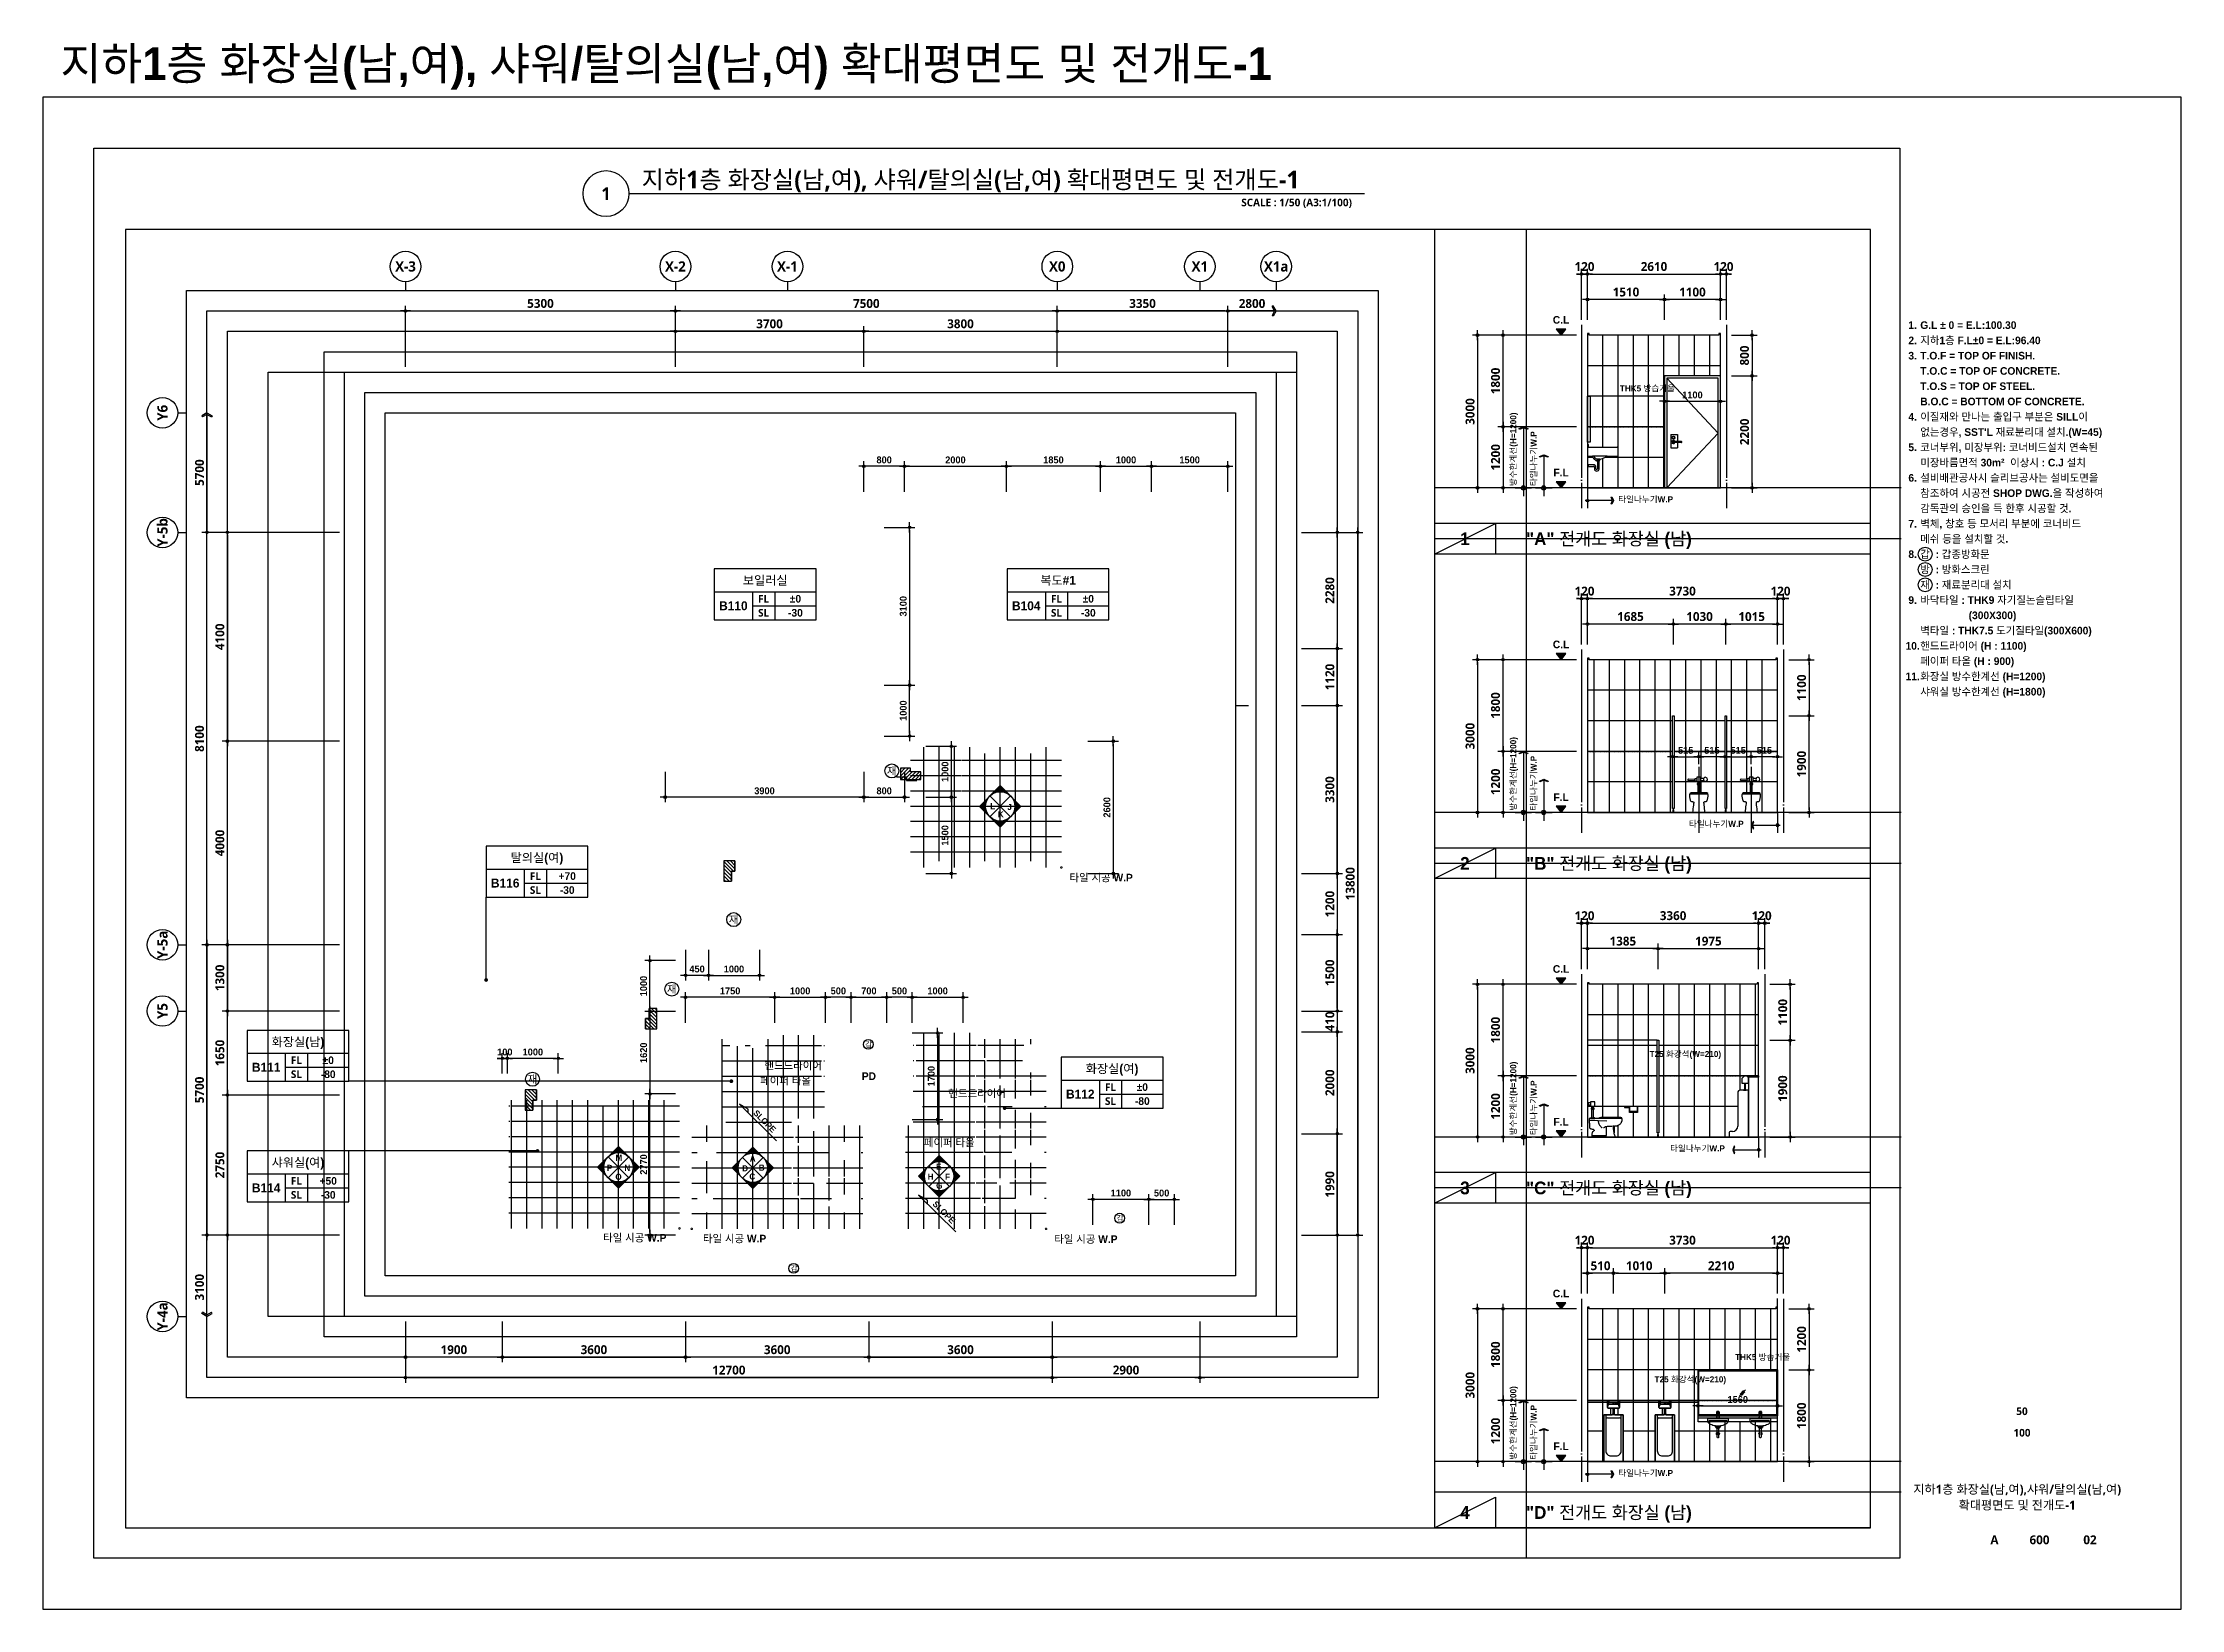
# Model space of a CAD drawing. Header units: millimetres. Extents: x 0 to 336000, y 0 to 30768.
# Drawn here: x 42000 to 84000, y 0 to 30768 of the extents above; entities that cross this region are included whole.
import ezdxf
from ezdxf.enums import TextEntityAlignment as Align

# ---------------------------------------------------------------- set-up
doc = ezdxf.new("R2010")
doc.units = ezdxf.units.MM
doc.header["$LTSCALE"] = 50
doc.linetypes.add('CEN', pattern=[62, 60, -1, 0, -1])
doc.linetypes.add('HID', pattern=[0.5, 0.25, -0.25])
doc.layers.get('Defpoints').update_dxf_attribs({"color": 153})
for name, color, linetype in [('0SYMB', 7, 'Continuous'), ('A-ANNO-DIM', 4, 'Continuous'), ('A-ANNO-GRA1', 7, 'Continuous'), ('A-ANNO-LEAD', 4, 'Continuous'), ('A-ANNO-SYMB', 7, 'Continuous'), ('A-ANNO-TEXT1', 7, 'Continuous'), ('A-ANNO-TEXT2', 3, 'Continuous'), ('A-ANNO-TITL', 7, 'Continuous'), ('A-CEN', 1, 'CEN'), ('A-FLOR-GRID', 8, 'Continuous'), ('A-FLOR-TOIL-ELE1', 3, 'Continuous'), ('A-FLOR-TOIL-ELE2', 4, 'Continuous'), ('A-FLOR-TOIL-TILE', 8, 'Continuous'), ('A-ST-AXIS-BUB', 7, 'Continuous'), ('A-ST-AXIS-DIM', 7, 'Continuous'), ('A-WALL-MASN', 3, 'Continuous'), ('AA-XXXX-TXT1', 2, 'Continuous'), ('CEN', 1, 'Continuous'), ('DIM', 7, 'Continuous'), ('DOOR', 4, 'Continuous'), ('ELE2', 3, 'Continuous'), ('FUR', 4, 'Continuous'), ('HAT', 5, 'Continuous'), ('HID', 7, 'HID'), ('LEADER', 7, 'Continuous'), ('SYM', 7, 'Continuous'), ('TIL', 8, 'Continuous'), ('TO', 4, 'Continuous'), ('WIN', 6, 'Continuous')]:
    doc.layers.add(name, color=color, linetype=linetype)
doc.layers.add('G(그리드1)', color=185, linetype='Continuous', plot=False)
doc.layers.add('G(그리드2)', color=235, linetype='Continuous', plot=False)
doc.styles.add('2020음성 1차', font='나눔고딕Bold.ttf')
doc.styles.add('SH_나눔', font='')
doc.styles.add('SH_진천_나눔', font='')
doc.styles.get('SH_나눔').set_extended_font_data('NanumGothic', bold=True)
doc.styles.get('SH_진천_나눔').set_extended_font_data('NanumGothic', bold=True)
doc.dimstyles.new('SHP 50', dxfattribs={"dimscale": 50, "dimtxt": 3.5, "dimasz": 1, "dimexe": 2, "dimexo": 2, "dimgap": 1, "dimtad": 1, "dimdec": 0, "dimzin": 0, "dimdsep": 46, "dimtxsty": 'SH_진천_나눔', "dimblk": 'DIMDOT', "dimcen": 0.09, "dimclrd": 256, "dimclre": 256, "dimclrt": 3, "dimadec": 0, "dimazin": 1, "dimtfac": 1, "dimtdec": 0, "dimtix": 1, "dimtmove": 2, "dimatfit": 0, "dimldrblk": 'DIMDOT', "dimfxl": 1, "dimtolj": 1, "dimtzin": 0, "dimlwd": -1, "dimlwe": -1, "dimarcsym": 0})
doc.dimstyles.new('SHP 50내부', dxfattribs={"dimscale": 50, "dimtxt": 2.7, "dimasz": 1, "dimexe": 2, "dimexo": 2, "dimgap": 1, "dimtad": 1, "dimdec": 0, "dimzin": 0, "dimdsep": 46, "dimtxsty": '2020음성 1차', "dimblk": 'DIMDOT', "dimcen": 0.09, "dimclrd": 256, "dimclre": 256, "dimclrt": 3, "dimadec": 0, "dimazin": 1, "dimtfac": 1, "dimtdec": 0, "dimtix": 1, "dimtmove": 2, "dimatfit": 0, "dimldrblk": 'DIMDOT', "dimfxl": 1, "dimtolj": 1, "dimtzin": 0, "dimlwd": -1, "dimlwe": -1, "dimarcsym": 0})

msp = doc.modelspace()

# ---------------------------------------------------------------- texts
at = {"layer": 'A-ANNO-TEXT1'}
for s, height, style, p in [('X-3', 200, 'SH_진천_나눔', (49125.2, 26375)), ('X-2', 200, 'SH_진천_나눔', (54425.2, 26375)), ('X-1', 200, 'SH_진천_나눔', (56625.2, 26375)), ('X0', 200, 'SH_진천_나눔', (61925.2, 26375)), ('X1', 200, 'SH_진천_나눔', (64725.2, 26375)), ('X1a', 200, 'SH_진천_나눔', (66225.2, 26375)), ('C.L', 150, '2020음성 1차', (71820, 25325.5)), ('F.L', 150, '2020음성 1차', (71820, 22325.5)), ('1', 250, '2020음성 1차', (69931.3, 21025)), ('C.L', 150, '2020음성 1차', (71820, 18950.5)), ('F.L', 150, '2020음성 1차', (71820, 15950.5)), ('2', 250, '2020음성 1차', (69931.3, 14650)), ('C.L', 150, '2020음성 1차', (71820, 12575.5)), ('PD', 150, '2020음성 1차', (58225.2, 10470)), ('F.L', 150, '2020음성 1차', (71820, 9575.5)), ('3', 250, '2020음성 1차', (69931.3, 8275)), ('C.L', 150, '2020음성 1차', (71820, 6200.5)), ('F.L', 150, '2020음성 1차', (71820, 3200.5)), ('4', 250, '2020음성 1차', (69931.3, 1900))]:
    msp.add_text(s, height=height, dxfattribs=dict(at, style=style)).set_placement(p, align=Align.MIDDLE_CENTER)
at = {"layer": 'A-ANNO-TEXT1', "style": '2020음성 1차'}
for s, p in [('THK5 방습거울', (72974.6, 23919.3)), ('I', (60780.4, 15896.1)), ('L', (60607.6, 15713.6)), ('K', (60758, 15554.3)), ('J', (60944.1, 15699.2)), ('M', (53245.3, 8806.1)), ('A', (55885.3, 8789.2)), ('P', (53078.8, 8609.2)), ('O', (53245.3, 8433.9)), ('N', (53421.7, 8609.2)), ('D', (55735.8, 8599.2)), ('C', (55877.3, 8439.9)), ('B', (56061.7, 8614.2)), ('H', (59378.8, 8435.4)), ('E', (59545.3, 8632.3)), ('F', (59721.7, 8435.4)), ('G', (59545.3, 8260.1)), ('THK5 방습거울', (75237.6, 4892.5))]:
    msp.add_text(s, height=120, dxfattribs=at).set_placement(p)
at = {"layer": 'A-ANNO-TEXT1', "style": 'SH_진천_나눔'}
for s, p in [('Y6', (44350.2, 23500)), ('Y-5b', (44350.2, 21150)), ('Y-5a', (44350.2, 13050)), ('Y5', (44350.2, 11750)), ('Y-4a', (44350.2, 5750))]:
    msp.add_text(s, height=200, rotation=90, dxfattribs=at).set_placement(p, align=Align.MIDDLE_CENTER)
at = {"layer": 'A-ANNO-TEXT1', "style": '2020음성 1차'}
for s, p in [('방수한계선(H=1200)', (70939.8, 22059.9)), ('타일나누기W.P', (71339.8, 22059.9)), ('방수한계선(H=1200)', (70939.8, 15684.9)), ('타일나누기W.P', (71339.8, 15684.9)), ('방수한계선(H=1200)', (70939.8, 9309.9)), ('타일나누기W.P', (71339.8, 9309.9)), ('방수한계선(H=1200)', (70939.8, 2934.9)), ('타일나누기W.P', (71339.8, 2934.9))]:
    msp.add_text(s, height=120, rotation=90, dxfattribs=at).set_placement(p)
for s, height, p in [('타일나누기W.P', 120, (72942.9, 21801.4)), ('"A" 전개도 화장실 (남)', 250, (71131.3, 21025)), ('타일나누기W.P', 120, (74330.7, 15426.4)), ('"B" 전개도 화장실 (남)', 250, (71131.3, 14650)), ('타일 시공 W.P', 150, (62165.6, 14370)), ('T25 화강석(W=210)', 120, (73558.5, 10905.8)), ('핸드드라이어', 150, (56173.7, 10679.6)), ('페이퍼 타올', 150, (56090.2, 10379.2)), ('핸드드라이어', 150, (59785.9, 10130.6)), ('페이퍼 타올', 150, (59305.9, 9166.8)), ('타일나누기W.P', 120, (73960.7, 9051.4)), ('"C" 전개도 화장실 (남)', 250, (71131.3, 8275)), ('타일 시공 W.P', 150, (53005.6, 7295)), ('타일 시공 W.P', 150, (54965.6, 7280)), ('타일 시공 W.P', 150, (61865.6, 7270)), ('T25 화강석(W=210)', 120, (73656.1, 4515.9)), ('타일나누기W.P', 120, (72942.9, 2676.4)), ('"D" 전개도 화장실 (남)', 250, (71131.3, 1900))]:
    msp.add_text(s, height=height, dxfattribs=at).set_placement(p, align=Align.MIDDLE_LEFT)
for p in [(56179.5, 9584.3), (59700.7, 7797.6)]:
    msp.add_text('SLOPE', height=120, rotation=315.13777, dxfattribs=at).set_placement(p, align=Align.MIDDLE)
at = {"layer": 'A-ANNO-TITL', "style": '2020음성 1차'}
for s, p in [('1.', (78724.8, 25221.8)), ('2.', (78724.8, 24921.8)), ('3.', (78724.8, 24621.8)), ('4.', (78724.8, 23421.8)), ('5.', (78724.8, 22821.8)), ('6.', (78724.8, 22221.8)), ('7.', (78724.8, 21321.8)), ('8.', (78724.8, 20721.8)), ('9.', (78724.8, 19821.8)), ('10.', (78724.8, 18921.8)), ('11.', (78724.8, 18321.8))]:
    msp.add_text(s, height=150, dxfattribs=at).set_placement(p, align=Align.MIDDLE_CENTER)
for s, p in [('G.L %%P 0 = E.L:100.30', (78874.8, 25221.8)), ('지하1층 F.L%%P0 = E.L:96.40', (78874.8, 24921.8)), ('T.O.F = TOP OF FINISH.', (78874.8, 24621.8)), ('T.O.C = TOP OF CONCRETE.', (78874.8, 24321.8)), ('T.O.S = TOP OF STEEL.', (78874.8, 24021.8)), ('B.O.C = BOTTOM OF CONCRETE.', (78874.8, 23721.8)), ("없는경우, SST'L 재료분리대 설치.(W=45)", (78874.8, 23121.8)), ('이질재와 만나는 출입구 부분은 SILL이', (78874.8, 23421.8)), ('코너부위, 미장부위: 코너비드설치 연속된', (78874.8, 22821.8)), ('설비배관공사시 슬리브공사는 설비도면을', (78874.8, 22221.8)), ('미장바름면적 30m²  이상시 : C.J 설치 ', (78874.8, 22521.8)), ('참조하여 시공전 SHOP DWG.을 작성하여 ', (78874.8, 21921.8)), ('감독관의 승인을 득 한후 시공할 것.', (78874.8, 21621.8)), ('메쉬 등을 설치할 것.', (78874.8, 21021.8)), ('벽체, 창호 등 모서리 부분에 코너비드', (78874.8, 21321.8)), ('갑  : 갑종방화문', (78874.8, 20721.8)), ('재  : 재료분리대 설치', (78874.8, 20121.8)), ('방  : 방화스크린', (78874.8, 20421.8)), ('재', (58579, 16465.3)), ('재', (55474.5, 13545.5)), ('재', (54258.8, 12179.4)), ('재', (51522.7, 10409.7))]:
    msp.add_text(s, height=150, dxfattribs=at).set_placement(p, align=Align.MIDDLE_LEFT)
at = {"layer": 'A-ANNO-TITL', "color": 0, "style": '2020음성 1차'}
for s, p in [('바닥타일 : THK9 자기질논슬립타일', (78874.8, 19821.8)), ('(300X300)', (79824.8, 19521.8)), ('핸드드라이어 (H : 1100)', (78874.8, 18921.8)), ('벽타일 : THK7.5 도기질타일(300X600)', (78874.8, 19221.8)), ('페이퍼 타올 (H : 900)', (78874.8, 18621.8)), ('샤워실 방수한계선 (H=1800)', (78874.8, 18021.8)), ('화장실 방수한계선 (H=1200)', (78874.8, 18321.8))]:
    msp.add_text(s, height=150, dxfattribs=at).set_placement(p, align=Align.MIDDLE_LEFT)
at = {"layer": 'A-ANNO-TITL', "style": 'SH_진천_나눔'}
for s, height, p in [('50', 150, (80872.6, 3888.9)), ('100', 150, (80872.6, 3466.7)), ('지하1층 화장실(남,여),샤워/탈의실(남,여)', 175, (80778.4, 2348.6)), ('확대평면도 및 전개도-1', 175, (80778.4, 2048.6)), ('A', 175, (80331.3, 1363.5)), ('600', 175, (81216.8, 1363.5)), ('02', 175, (82207.9, 1363.5))]:
    msp.add_text(s, height=height, dxfattribs=at).set_placement(p, align=Align.MIDDLE)
at = {"layer": 'A-ST-AXIS-DIM', "color": 3, "insert": (65750.3, 25646), "char_height": 175, "attachment_point": 5, "style": 'SH_진천_나눔'}
msp.add_mtext('\\A1;2800', dxfattribs=at)
at = {"layer": 'A-ST-AXIS-DIM', "color": 3, "char_height": 175, "attachment_point": 5, "rotation": 90, "style": 'SH_진천_나눔'}
for s, insert in [('\\A1;5700', (45079.2, 22325)), ('\\A1;3100', (45079.2, 6325))]:
    msp.add_mtext(s, dxfattribs=dict(at, insert=insert))
at = {"layer": 'Defpoints', "style": '2020음성 1차'}
msp.add_text('지하1층 화장실(남,여), 샤워/탈의실(남,여) 확대평면도 및 전개도-1', height=640, dxfattribs=at).set_placement((42347.1, 30039.7))

# ---------------------------------------------------------------- blocks, each defined once
blk = doc.blocks.new('*U3112')
at = {"layer": 'A-ANNO-TITL'}
blk.add_line((0, 0), (14450, 0), dxfattribs=at)
blk.add_circle((-450, 0), 450, dxfattribs=at)
at = {"layer": 'AA-XXXX-TXT1', "style": 'SH_진천_나눔'}
blk.add_attdef('DWG.TITLE', (250, 100), '', height=350, dxfattribs=at)
at = {"layer": 'AA-XXXX-TXT1', "color": 7, "style": 'SH_진천_나눔'}
blk.add_attdef('NO1', text='', height=300, dxfattribs=at).set_placement((-450, 0), align=Align.MIDDLE)
at = {"layer": 'AA-XXXX-TXT1', "style": 'SH_진천_나눔'}
blk.add_attdef('SCALE', text='', height=150, dxfattribs=at).set_placement((14200, -100), align=Align.TOP_RIGHT)
blk = doc.blocks.new('DIMDOT')
at = {"color": 0}
blk.add_line((-2, 0), (2, 0), dxfattribs=at)
for radius in [0.5, 0.25]:
    blk.add_circle((0, 0), radius, dxfattribs=at)
blk = doc.blocks.new('*D15575')
at = {"layer": 'A-ST-AXIS-DIM'}
for p, q in [((54425, 24400), (54425, 25600)), ((54475, 25500), (61875, 25500)), ((61925, 24400), (61925, 25600))]:
    blk.add_line(p, q, dxfattribs=at)
at = {"layer": 'Defpoints', "color": 0}
for p in [(61925, 25500), (54425, 24300), (61925, 24300)]:
    blk.add_point(p, dxfattribs=at)
at = {"layer": 'A-ST-AXIS-DIM', "linetype": 'ByBlock', "xscale": 50, "yscale": 50, "zscale": 50, "rotation": 180}
blk.add_blockref('DIMDOT', (54425, 25500), dxfattribs=at)
at = {"layer": 'A-ST-AXIS-DIM', "linetype": 'ByBlock', "xscale": 50, "yscale": 50, "zscale": 50}
blk.add_blockref('DIMDOT', (61925, 25500), dxfattribs=at)
at = {"layer": 'A-ST-AXIS-DIM', "color": 3, "insert": (58175, 25646), "char_height": 175, "attachment_point": 5, "style": 'SH_진천_나눔'}
blk.add_mtext('\\A1;7500', dxfattribs=at)
blk = doc.blocks.new('A-ST-AXIS-BUB-1')
at = {"layer": 'A-ST-AXIS-BUB'}
blk.add_line((0, 350), (0, 0), dxfattribs=at)
blk.add_circle((0, 950), 600, dxfattribs=at)
blk = doc.blocks.new('*D15576')
at = {"layer": 'A-ANNO-DIM'}
for p, q in [((58925, 21950), (58925, 22550)), ((58975, 22450), (60875, 22450)), ((60925, 21950), (60925, 22550))]:
    blk.add_line(p, q, dxfattribs=at)
at = {"layer": 'Defpoints', "color": 0}
for p in [(60925, 22450), (58925, 21850), (60925, 21850)]:
    blk.add_point(p, dxfattribs=at)
at = {"layer": 'A-ANNO-DIM', "linetype": 'ByBlock', "xscale": 50, "yscale": 50, "zscale": 50, "rotation": 180}
blk.add_blockref('DIMDOT', (58925, 22450), dxfattribs=at)
at = {"layer": 'A-ANNO-DIM', "linetype": 'ByBlock', "xscale": 50, "yscale": 50, "zscale": 50}
blk.add_blockref('DIMDOT', (60925, 22450), dxfattribs=at)
at = {"layer": 'A-ANNO-DIM', "color": 3, "insert": (59925, 22574), "char_height": 135, "attachment_point": 5, "style": '2020음성 1차'}
blk.add_mtext('\\A1;2000', dxfattribs=at)
blk = doc.blocks.new('*D15579')
at = {"layer": 'A-ANNO-DIM'}
for p, q in [((60925, 21950), (60925, 22550)), ((62725, 22450), (60975, 22450)), ((62775, 21950), (62775, 22550))]:
    blk.add_line(p, q, dxfattribs=at)
at = {"layer": 'Defpoints', "color": 0}
for p in [(60925, 22450), (60925, 21850), (62775, 21850)]:
    blk.add_point(p, dxfattribs=at)
at = {"layer": 'A-ANNO-DIM', "linetype": 'ByBlock', "xscale": 50, "yscale": 50, "zscale": 50, "rotation": 180}
blk.add_blockref('DIMDOT', (60925, 22450), dxfattribs=at)
at = {"layer": 'A-ANNO-DIM', "linetype": 'ByBlock', "xscale": 50, "yscale": 50, "zscale": 50}
blk.add_blockref('DIMDOT', (62775, 22450), dxfattribs=at)
at = {"layer": 'A-ANNO-DIM', "color": 3, "insert": (61850, 22574), "char_height": 135, "attachment_point": 5, "style": '2020음성 1차'}
blk.add_mtext('\\A1;1850', dxfattribs=at)
blk = doc.blocks.new('arrow1')
at = {"color": 0}
for p, q in [((0, 0), (0.29, 0.5)), ((0, 0), (0.29, -0.5)), ((0.16, 0), (0.41, 0.43)), ((0.16, 0), (0.41, -0.43)), ((0.29, 0.5), (0.41, 0.43)), ((0.29, -0.5), (0.41, -0.43))]:
    blk.add_line(p, q, dxfattribs=at)
blk = doc.blocks.new('*D15580')
at = {"layer": 'A-ST-AXIS-DIM'}
for p, q in [((47825, 21150), (45125, 21150)), ((45225, 13100), (45225, 21100)), ((47825, 13050), (45125, 13050))]:
    blk.add_line(p, q, dxfattribs=at)
at = {"layer": 'Defpoints', "color": 0}
for p in [(45225, 21150), (47925, 21150), (47925, 13050)]:
    blk.add_point(p, dxfattribs=at)
at = {"layer": 'A-ST-AXIS-DIM', "linetype": 'ByBlock', "xscale": 50, "yscale": 50, "zscale": 50}
for p, rotation in [((45225, 21150), 90), ((45225, 13050), 270)]:
    blk.add_blockref('DIMDOT', p, dxfattribs=dict(at, rotation=rotation))
at = {"layer": 'A-ST-AXIS-DIM', "color": 3, "insert": (45079, 17100), "char_height": 175, "attachment_point": 5, "rotation": 90, "style": 'SH_진천_나눔'}
blk.add_mtext('\\A1;8100', dxfattribs=at)
blk = doc.blocks.new('*D15587')
at = {"layer": 'A-ANNO-DIM'}
for p, q in [((58125, 21950), (58125, 22550)), ((58875, 22450), (58175, 22450)), ((58925, 21950), (58925, 22550))]:
    blk.add_line(p, q, dxfattribs=at)
at = {"layer": 'Defpoints', "color": 0}
for p in [(58125, 22450), (58125, 21850), (58925, 21850)]:
    blk.add_point(p, dxfattribs=at)
at = {"layer": 'A-ANNO-DIM', "linetype": 'ByBlock', "xscale": 50, "yscale": 50, "zscale": 50, "rotation": 180}
blk.add_blockref('DIMDOT', (58125, 22450), dxfattribs=at)
at = {"layer": 'A-ANNO-DIM', "linetype": 'ByBlock', "xscale": 50, "yscale": 50, "zscale": 50}
blk.add_blockref('DIMDOT', (58925, 22450), dxfattribs=at)
at = {"layer": 'A-ANNO-DIM', "color": 3, "insert": (58525, 22574), "char_height": 135, "attachment_point": 5, "style": '2020음성 1차'}
blk.add_mtext('\\A1;800', dxfattribs=at)
blk = doc.blocks.new('*D15589')
at = {"layer": 'A-ST-AXIS-DIM'}
for p, q in [((54425, 24400), (54425, 25200)), ((58075, 25100), (54475, 25100)), ((58125, 24400), (58125, 25200))]:
    blk.add_line(p, q, dxfattribs=at)
at = {"layer": 'Defpoints', "color": 0}
for p in [(54425, 25100), (54425, 24300), (58125, 24300)]:
    blk.add_point(p, dxfattribs=at)
at = {"layer": 'A-ST-AXIS-DIM', "linetype": 'ByBlock', "xscale": 50, "yscale": 50, "zscale": 50, "rotation": 180}
blk.add_blockref('DIMDOT', (54425, 25100), dxfattribs=at)
at = {"layer": 'A-ST-AXIS-DIM', "linetype": 'ByBlock', "xscale": 50, "yscale": 50, "zscale": 50}
blk.add_blockref('DIMDOT', (58125, 25100), dxfattribs=at)
at = {"layer": 'A-ST-AXIS-DIM', "color": 3, "insert": (56275, 25247), "char_height": 175, "attachment_point": 5, "style": 'SH_진천_나눔'}
blk.add_mtext('\\A1;3700', dxfattribs=at)
blk = doc.blocks.new('*D15590')
at = {"layer": 'A-ST-AXIS-DIM'}
for p, q in [((49125, 24400), (49125, 25600)), ((49175, 25500), (54375, 25500)), ((54425, 24400), (54425, 25600))]:
    blk.add_line(p, q, dxfattribs=at)
at = {"layer": 'Defpoints', "color": 0}
for p in [(54425, 25500), (49125, 24300), (54425, 24300)]:
    blk.add_point(p, dxfattribs=at)
at = {"layer": 'A-ST-AXIS-DIM', "linetype": 'ByBlock', "xscale": 50, "yscale": 50, "zscale": 50, "rotation": 180}
blk.add_blockref('DIMDOT', (49125, 25500), dxfattribs=at)
at = {"layer": 'A-ST-AXIS-DIM', "linetype": 'ByBlock', "xscale": 50, "yscale": 50, "zscale": 50}
blk.add_blockref('DIMDOT', (54425, 25500), dxfattribs=at)
at = {"layer": 'A-ST-AXIS-DIM', "color": 3, "insert": (51775, 25647), "char_height": 175, "attachment_point": 5, "style": 'SH_진천_나눔'}
blk.add_mtext('\\A1;5300', dxfattribs=at)
blk = doc.blocks.new('*D15591')
at = {"layer": 'A-ST-AXIS-DIM'}
for p, q in [((47825, 13050), (45125, 13050)), ((45225, 13000), (45225, 7400)), ((47825, 7350), (45125, 7350))]:
    blk.add_line(p, q, dxfattribs=at)
at = {"layer": 'Defpoints', "color": 0}
for p in [(47925, 13050), (45225, 7350), (47925, 7350)]:
    blk.add_point(p, dxfattribs=at)
at = {"layer": 'A-ST-AXIS-DIM', "linetype": 'ByBlock', "xscale": 50, "yscale": 50, "zscale": 50}
for p, rotation in [((45225, 13050), 90), ((45225, 7350), 270)]:
    blk.add_blockref('DIMDOT', p, dxfattribs=dict(at, rotation=rotation))
at = {"layer": 'A-ST-AXIS-DIM', "color": 3, "insert": (45079, 10200), "char_height": 175, "attachment_point": 5, "rotation": 90, "style": 'SH_진천_나눔'}
blk.add_mtext('\\A1;5700', dxfattribs=at)
blk = doc.blocks.new('*D15592')
at = {"layer": 'A-ST-AXIS-DIM'}
for p, q in [((47825, 21150), (45525, 21150)), ((45625, 21100), (45625, 17100)), ((47825, 17050), (45525, 17050))]:
    blk.add_line(p, q, dxfattribs=at)
at = {"layer": 'Defpoints', "color": 0}
for p in [(47925, 21150), (45625, 17050), (47925, 17050)]:
    blk.add_point(p, dxfattribs=at)
at = {"layer": 'A-ST-AXIS-DIM', "linetype": 'ByBlock', "xscale": 50, "yscale": 50, "zscale": 50}
for p, rotation in [((45625, 21150), 90), ((45625, 17050), 270)]:
    blk.add_blockref('DIMDOT', p, dxfattribs=dict(at, rotation=rotation))
at = {"layer": 'A-ST-AXIS-DIM', "color": 3, "insert": (45479, 19100), "char_height": 175, "attachment_point": 5, "rotation": 90, "style": 'SH_진천_나눔'}
blk.add_mtext('\\A1;4100', dxfattribs=at)
blk = doc.blocks.new('*D15593')
at = {"layer": 'A-ST-AXIS-DIM'}
for p, q in [((47825, 17050), (45525, 17050)), ((45625, 13100), (45625, 17000)), ((47825, 13050), (45525, 13050))]:
    blk.add_line(p, q, dxfattribs=at)
at = {"layer": 'Defpoints', "color": 0}
for p in [(45625, 17050), (47925, 17050), (47925, 13050)]:
    blk.add_point(p, dxfattribs=at)
at = {"layer": 'A-ST-AXIS-DIM', "linetype": 'ByBlock', "xscale": 50, "yscale": 50, "zscale": 50}
for p, rotation in [((45625, 17050), 90), ((45625, 13050), 270)]:
    blk.add_blockref('DIMDOT', p, dxfattribs=dict(at, rotation=rotation))
at = {"layer": 'A-ST-AXIS-DIM', "color": 3, "insert": (45479, 15050), "char_height": 175, "attachment_point": 5, "rotation": 90, "style": 'SH_진천_나눔'}
blk.add_mtext('\\A1;4000', dxfattribs=at)
blk = doc.blocks.new('*D15594')
at = {"layer": 'A-ST-AXIS-DIM'}
for p, q in [((47825, 13050), (45525, 13050)), ((45625, 13000), (45625, 11800)), ((47825, 11750), (45525, 11750))]:
    blk.add_line(p, q, dxfattribs=at)
at = {"layer": 'Defpoints', "color": 0}
for p in [(47925, 13050), (45625, 11750), (47925, 11750)]:
    blk.add_point(p, dxfattribs=at)
at = {"layer": 'A-ST-AXIS-DIM', "linetype": 'ByBlock', "xscale": 50, "yscale": 50, "zscale": 50}
for p, rotation in [((45625, 13050), 90), ((45625, 11750), 270)]:
    blk.add_blockref('DIMDOT', p, dxfattribs=dict(at, rotation=rotation))
at = {"layer": 'A-ST-AXIS-DIM', "color": 3, "insert": (45479, 12400), "char_height": 175, "attachment_point": 5, "rotation": 90, "style": 'SH_진천_나눔'}
blk.add_mtext('\\A1;1300', dxfattribs=at)
blk = doc.blocks.new('*D15595')
at = {"layer": 'A-ST-AXIS-DIM'}
for p, q in [((47825, 11750), (45525, 11750)), ((45625, 10150), (45625, 11700)), ((47825, 10100), (45525, 10100))]:
    blk.add_line(p, q, dxfattribs=at)
at = {"layer": 'Defpoints', "color": 0}
for p in [(45625, 11750), (47925, 11750), (47925, 10100)]:
    blk.add_point(p, dxfattribs=at)
at = {"layer": 'A-ST-AXIS-DIM', "linetype": 'ByBlock', "xscale": 50, "yscale": 50, "zscale": 50}
for p, rotation in [((45625, 11750), 90), ((45625, 10100), 270)]:
    blk.add_blockref('DIMDOT', p, dxfattribs=dict(at, rotation=rotation))
at = {"layer": 'A-ST-AXIS-DIM', "color": 3, "insert": (45479, 10925), "char_height": 175, "attachment_point": 5, "rotation": 90, "style": 'SH_진천_나눔'}
blk.add_mtext('\\A1;1650', dxfattribs=at)
blk = doc.blocks.new('*D15596')
at = {"layer": 'A-ST-AXIS-DIM'}
for p, q in [((47825, 10100), (45525, 10100)), ((45625, 10050), (45625, 7400)), ((47825, 7350), (45525, 7350))]:
    blk.add_line(p, q, dxfattribs=at)
at = {"layer": 'Defpoints', "color": 0}
for p in [(47925, 10100), (45625, 7350), (47925, 7350)]:
    blk.add_point(p, dxfattribs=at)
at = {"layer": 'A-ST-AXIS-DIM', "linetype": 'ByBlock', "xscale": 50, "yscale": 50, "zscale": 50}
for p, rotation in [((45625, 10100), 90), ((45625, 7350), 270)]:
    blk.add_blockref('DIMDOT', p, dxfattribs=dict(at, rotation=rotation))
at = {"layer": 'A-ST-AXIS-DIM', "color": 3, "insert": (45479, 8725), "char_height": 175, "attachment_point": 5, "rotation": 90, "style": 'SH_진천_나눔'}
blk.add_mtext('\\A1;2750', dxfattribs=at)
blk = doc.blocks.new('*D15666')
at = {"layer": 'A-ST-AXIS-DIM'}
for p, q in [((58125, 24400), (58125, 25200)), ((58175, 25100), (61875, 25100)), ((61925, 24400), (61925, 25200))]:
    blk.add_line(p, q, dxfattribs=at)
at = {"layer": 'Defpoints', "color": 0}
for p in [(61925, 25100), (58125, 24300), (61925, 24300)]:
    blk.add_point(p, dxfattribs=at)
at = {"layer": 'A-ST-AXIS-DIM', "linetype": 'ByBlock', "xscale": 50, "yscale": 50, "zscale": 50, "rotation": 180}
blk.add_blockref('DIMDOT', (58125, 25100), dxfattribs=at)
at = {"layer": 'A-ST-AXIS-DIM', "linetype": 'ByBlock', "xscale": 50, "yscale": 50, "zscale": 50}
blk.add_blockref('DIMDOT', (61925, 25100), dxfattribs=at)
at = {"layer": 'A-ST-AXIS-DIM', "color": 3, "insert": (60025, 25247), "char_height": 175, "attachment_point": 5, "style": 'SH_진천_나눔'}
blk.add_mtext('\\A1;3800', dxfattribs=at)
blk = doc.blocks.new('*D15667')
at = {"layer": 'A-ST-AXIS-DIM'}
for p, q in [((66725, 21150), (67925, 21150)), ((67825, 7400), (67825, 21100)), ((66725, 7350), (67925, 7350))]:
    blk.add_line(p, q, dxfattribs=at)
at = {"layer": 'Defpoints', "color": 0}
for p in [(66625, 21150), (67825, 21150), (66625, 7350)]:
    blk.add_point(p, dxfattribs=at)
at = {"layer": 'A-ST-AXIS-DIM', "linetype": 'ByBlock', "xscale": 50, "yscale": 50, "zscale": 50}
for p, rotation in [((67825, 21150), 90), ((67825, 7350), 270)]:
    blk.add_blockref('DIMDOT', p, dxfattribs=dict(at, rotation=rotation))
at = {"layer": 'A-ST-AXIS-DIM', "color": 3, "insert": (67679, 14250), "char_height": 175, "attachment_point": 5, "rotation": 90, "style": 'SH_진천_나눔'}
blk.add_mtext('\\A1;13800', dxfattribs=at)
blk = doc.blocks.new('*D15668')
at = {"layer": 'A-ST-AXIS-DIM'}
for p, q in [((66725, 21150), (67525, 21150)), ((67425, 21100), (67425, 18920)), ((66725, 18870), (67525, 18870))]:
    blk.add_line(p, q, dxfattribs=at)
at = {"layer": 'Defpoints', "color": 0}
for p in [(66625, 21150), (66625, 18870), (67425, 18870)]:
    blk.add_point(p, dxfattribs=at)
at = {"layer": 'A-ST-AXIS-DIM', "linetype": 'ByBlock', "xscale": 50, "yscale": 50, "zscale": 50}
for p, rotation in [((67425, 21150), 90), ((67425, 18870), 270)]:
    blk.add_blockref('DIMDOT', p, dxfattribs=dict(at, rotation=rotation))
at = {"layer": 'A-ST-AXIS-DIM', "color": 3, "insert": (67279, 20010), "char_height": 175, "attachment_point": 5, "rotation": 90, "style": 'SH_진천_나눔'}
blk.add_mtext('\\A1;2280', dxfattribs=at)
blk = doc.blocks.new('*D15669')
at = {"layer": 'A-ST-AXIS-DIM'}
for p, q in [((66725, 17750), (67525, 17750)), ((67425, 14500), (67425, 17700)), ((66725, 14450), (67525, 14450))]:
    blk.add_line(p, q, dxfattribs=at)
at = {"layer": 'Defpoints', "color": 0}
for p in [(66625, 17750), (67425, 17750), (66625, 14450)]:
    blk.add_point(p, dxfattribs=at)
at = {"layer": 'A-ST-AXIS-DIM', "linetype": 'ByBlock', "xscale": 50, "yscale": 50, "zscale": 50}
for p, rotation in [((67425, 17750), 90), ((67425, 14450), 270)]:
    blk.add_blockref('DIMDOT', p, dxfattribs=dict(at, rotation=rotation))
at = {"layer": 'A-ST-AXIS-DIM', "color": 3, "insert": (67279, 16100), "char_height": 175, "attachment_point": 5, "rotation": 90, "style": 'SH_진천_나눔'}
blk.add_mtext('\\A1;3300', dxfattribs=at)
blk = doc.blocks.new('*D15670')
at = {"layer": 'A-ST-AXIS-DIM'}
for p, q in [((66725, 14450), (67525, 14450)), ((67425, 14400), (67425, 13300)), ((66725, 13250), (67525, 13250))]:
    blk.add_line(p, q, dxfattribs=at)
at = {"layer": 'Defpoints', "color": 0}
for p in [(66625, 14450), (66625, 13250), (67425, 13250)]:
    blk.add_point(p, dxfattribs=at)
at = {"layer": 'A-ST-AXIS-DIM', "linetype": 'ByBlock', "xscale": 50, "yscale": 50, "zscale": 50}
for p, rotation in [((67425, 14450), 90), ((67425, 13250), 270)]:
    blk.add_blockref('DIMDOT', p, dxfattribs=dict(at, rotation=rotation))
at = {"layer": 'A-ST-AXIS-DIM', "color": 3, "insert": (67279, 13850), "char_height": 175, "attachment_point": 5, "rotation": 90, "style": 'SH_진천_나눔'}
blk.add_mtext('\\A1;1200', dxfattribs=at)
blk = doc.blocks.new('*D15913')
at = {"layer": 'A-ANNO-DIM'}
for p, q in [((63775, 21950), (63775, 22550)), ((63825, 22450), (65225, 22450)), ((65275, 21950), (65275, 22550))]:
    blk.add_line(p, q, dxfattribs=at)
at = {"layer": 'Defpoints', "color": 0}
for p in [(65275, 22450), (63775, 21850), (65275, 21850)]:
    blk.add_point(p, dxfattribs=at)
at = {"layer": 'A-ANNO-DIM', "linetype": 'ByBlock', "xscale": 50, "yscale": 50, "zscale": 50, "rotation": 180}
blk.add_blockref('DIMDOT', (63775, 22450), dxfattribs=at)
at = {"layer": 'A-ANNO-DIM', "linetype": 'ByBlock', "xscale": 50, "yscale": 50, "zscale": 50}
blk.add_blockref('DIMDOT', (65275, 22450), dxfattribs=at)
at = {"layer": 'A-ANNO-DIM', "color": 3, "insert": (64525, 22574), "char_height": 135, "attachment_point": 5, "style": '2020음성 1차'}
blk.add_mtext('\\A1;1500', dxfattribs=at)
blk = doc.blocks.new('*D15914')
at = {"layer": 'A-ST-AXIS-DIM'}
for p, q in [((61925, 24400), (61925, 25600)), ((65225, 25500), (61975, 25500)), ((65275, 24400), (65275, 25600))]:
    blk.add_line(p, q, dxfattribs=at)
at = {"layer": 'Defpoints', "color": 0}
for p in [(61925, 25500), (61925, 24300), (65275, 24300)]:
    blk.add_point(p, dxfattribs=at)
at = {"layer": 'A-ST-AXIS-DIM', "linetype": 'ByBlock', "xscale": 50, "yscale": 50, "zscale": 50, "rotation": 180}
blk.add_blockref('DIMDOT', (61925, 25500), dxfattribs=at)
at = {"layer": 'A-ST-AXIS-DIM', "linetype": 'ByBlock', "xscale": 50, "yscale": 50, "zscale": 50}
blk.add_blockref('DIMDOT', (65275, 25500), dxfattribs=at)
at = {"layer": 'A-ST-AXIS-DIM', "color": 3, "insert": (63600, 25647), "char_height": 175, "attachment_point": 5, "style": 'SH_진천_나눔'}
blk.add_mtext('\\A1;3350', dxfattribs=at)
blk = doc.blocks.new('*D15918')
at = {"layer": 'A-ANNO-DIM'}
for p, q in [((58525, 18150), (59125, 18150)), ((59025, 17200), (59025, 18100)), ((58525, 17150), (59125, 17150))]:
    blk.add_line(p, q, dxfattribs=at)
at = {"layer": 'Defpoints', "color": 0}
for p in [(58425, 18150), (59025, 18150), (58425, 17150)]:
    blk.add_point(p, dxfattribs=at)
at = {"layer": 'A-ANNO-DIM', "linetype": 'ByBlock', "xscale": 50, "yscale": 50, "zscale": 50}
for p, rotation in [((59025, 18150), 90), ((59025, 17150), 270)]:
    blk.add_blockref('DIMDOT', p, dxfattribs=dict(at, rotation=rotation))
at = {"layer": 'A-ANNO-DIM', "color": 3, "insert": (58901, 17650), "char_height": 135, "attachment_point": 5, "rotation": 90, "style": '2020음성 1차'}
blk.add_mtext('\\A1;1000', dxfattribs=at)
blk = doc.blocks.new('*D15919')
at = {"layer": 'A-ANNO-DIM'}
for p, q in [((58525, 21250), (59125, 21250)), ((59025, 21200), (59025, 18200)), ((58525, 18150), (59125, 18150))]:
    blk.add_line(p, q, dxfattribs=at)
at = {"layer": 'Defpoints', "color": 0}
for p in [(58425, 21250), (58425, 18150), (59025, 18150)]:
    blk.add_point(p, dxfattribs=at)
at = {"layer": 'A-ANNO-DIM', "linetype": 'ByBlock', "xscale": 50, "yscale": 50, "zscale": 50}
for p, rotation in [((59025, 21250), 90), ((59025, 18150), 270)]:
    blk.add_blockref('DIMDOT', p, dxfattribs=dict(at, rotation=rotation))
at = {"layer": 'A-ANNO-DIM', "color": 3, "insert": (58901, 19700), "char_height": 135, "attachment_point": 5, "rotation": 90, "style": '2020음성 1차'}
blk.add_mtext('\\A1;3100', dxfattribs=at)
blk = doc.blocks.new('*D16180')
at = {"layer": 'A-ANNO-DIM'}
for p, q in [((62775, 21950), (62775, 22550)), ((62825, 22450), (63725, 22450)), ((63775, 21950), (63775, 22550))]:
    blk.add_line(p, q, dxfattribs=at)
at = {"layer": 'Defpoints', "color": 0}
for p in [(63775, 22450), (62775, 21850), (63775, 21850)]:
    blk.add_point(p, dxfattribs=at)
at = {"layer": 'A-ANNO-DIM', "linetype": 'ByBlock', "xscale": 50, "yscale": 50, "zscale": 50, "rotation": 180}
blk.add_blockref('DIMDOT', (62775, 22450), dxfattribs=at)
at = {"layer": 'A-ANNO-DIM', "linetype": 'ByBlock', "xscale": 50, "yscale": 50, "zscale": 50}
blk.add_blockref('DIMDOT', (63775, 22450), dxfattribs=at)
at = {"layer": 'A-ANNO-DIM', "color": 3, "insert": (63275, 22574), "char_height": 135, "attachment_point": 5, "style": '2020음성 1차'}
blk.add_mtext('\\A1;1000', dxfattribs=at)
blk = doc.blocks.new('*D16181')
at = {"layer": 'A-ST-AXIS-DIM'}
for p, q in [((66725, 18870), (67525, 18870)), ((67425, 17800), (67425, 18820)), ((66725, 17750), (67525, 17750))]:
    blk.add_line(p, q, dxfattribs=at)
at = {"layer": 'Defpoints', "color": 0}
for p in [(66625, 18870), (67425, 18870), (66625, 17750)]:
    blk.add_point(p, dxfattribs=at)
at = {"layer": 'A-ST-AXIS-DIM', "linetype": 'ByBlock', "xscale": 50, "yscale": 50, "zscale": 50}
for p, rotation in [((67425, 18870), 90), ((67425, 17750), 270)]:
    blk.add_blockref('DIMDOT', p, dxfattribs=dict(at, rotation=rotation))
at = {"layer": 'A-ST-AXIS-DIM', "color": 3, "insert": (67279, 18310), "char_height": 175, "attachment_point": 5, "rotation": 90, "style": 'SH_진천_나눔'}
blk.add_mtext('\\A1;1120', dxfattribs=at)
blk = doc.blocks.new('*D16182')
at = {"layer": 'A-ST-AXIS-DIM'}
for p, q in [((66725, 13250), (67525, 13250)), ((67425, 11800), (67425, 13200)), ((66725, 11750), (67525, 11750))]:
    blk.add_line(p, q, dxfattribs=at)
at = {"layer": 'Defpoints', "color": 0}
for p in [(66625, 13250), (67425, 13250), (66625, 11750)]:
    blk.add_point(p, dxfattribs=at)
at = {"layer": 'A-ST-AXIS-DIM', "linetype": 'ByBlock', "xscale": 50, "yscale": 50, "zscale": 50}
for p, rotation in [((67425, 13250), 90), ((67425, 11750), 270)]:
    blk.add_blockref('DIMDOT', p, dxfattribs=dict(at, rotation=rotation))
at = {"layer": 'A-ST-AXIS-DIM', "color": 3, "insert": (67279, 12500), "char_height": 175, "attachment_point": 5, "rotation": 90, "style": 'SH_진천_나눔'}
blk.add_mtext('\\A1;1500', dxfattribs=at)
blk = doc.blocks.new('*D16183')
at = {"layer": 'A-ST-AXIS-DIM'}
for p, q in [((66725, 11340), (67525, 11340)), ((67425, 11290), (67425, 9390)), ((66725, 9340), (67525, 9340))]:
    blk.add_line(p, q, dxfattribs=at)
at = {"layer": 'Defpoints', "color": 0}
for p in [(66625, 11340), (66625, 9340), (67425, 9340)]:
    blk.add_point(p, dxfattribs=at)
at = {"layer": 'A-ST-AXIS-DIM', "linetype": 'ByBlock', "xscale": 50, "yscale": 50, "zscale": 50}
for p, rotation in [((67425, 11340), 90), ((67425, 9340), 270)]:
    blk.add_blockref('DIMDOT', p, dxfattribs=dict(at, rotation=rotation))
at = {"layer": 'A-ST-AXIS-DIM', "color": 3, "insert": (67279, 10340), "char_height": 175, "attachment_point": 5, "rotation": 90, "style": 'SH_진천_나눔'}
blk.add_mtext('\\A1;2000', dxfattribs=at)
blk = doc.blocks.new('*D16184')
at = {"layer": 'A-ST-AXIS-DIM'}
for p, q in [((66725, 9340), (67525, 9340)), ((67425, 7400), (67425, 9290)), ((66725, 7350), (67525, 7350))]:
    blk.add_line(p, q, dxfattribs=at)
at = {"layer": 'Defpoints', "color": 0}
for p in [(66625, 9340), (67425, 9340), (66625, 7350)]:
    blk.add_point(p, dxfattribs=at)
at = {"layer": 'A-ST-AXIS-DIM', "linetype": 'ByBlock', "xscale": 50, "yscale": 50, "zscale": 50}
for p, rotation in [((67425, 9340), 90), ((67425, 7350), 270)]:
    blk.add_blockref('DIMDOT', p, dxfattribs=dict(at, rotation=rotation))
at = {"layer": 'A-ST-AXIS-DIM', "color": 3, "insert": (67279, 8345), "char_height": 175, "attachment_point": 5, "rotation": 90, "style": 'SH_진천_나눔'}
blk.add_mtext('\\A1;1990', dxfattribs=at)
blk = doc.blocks.new('*D16188')
at = {"layer": 'A-ANNO-DIM'}
for p, q in [((59345, 16950), (59945, 16950)), ((59845, 16000), (59845, 16900)), ((59345, 15950), (59945, 15950))]:
    blk.add_line(p, q, dxfattribs=at)
at = {"layer": 'Defpoints', "color": 0}
for p in [(59245, 16950), (59845, 16950), (59245, 15950)]:
    blk.add_point(p, dxfattribs=at)
at = {"layer": 'A-ANNO-DIM', "linetype": 'ByBlock', "xscale": 50, "yscale": 50, "zscale": 50}
for p, rotation in [((59845, 16950), 90), ((59845, 15950), 270)]:
    blk.add_blockref('DIMDOT', p, dxfattribs=dict(at, rotation=rotation))
at = {"layer": 'A-ANNO-DIM', "color": 3, "insert": (59721, 16450), "char_height": 135, "attachment_point": 5, "rotation": 90, "style": '2020음성 1차'}
blk.add_mtext('\\A1;1000', dxfattribs=at)
blk = doc.blocks.new('*D16189')
at = {"layer": 'A-ANNO-DIM'}
for p, q in [((59345, 15950), (59945, 15950)), ((59845, 15900), (59845, 14500)), ((59345, 14450), (59945, 14450))]:
    blk.add_line(p, q, dxfattribs=at)
at = {"layer": 'Defpoints', "color": 0}
for p in [(59245, 15950), (59245, 14450), (59845, 14450)]:
    blk.add_point(p, dxfattribs=at)
at = {"layer": 'A-ANNO-DIM', "linetype": 'ByBlock', "xscale": 50, "yscale": 50, "zscale": 50}
for p, rotation in [((59845, 15950), 90), ((59845, 14450), 270)]:
    blk.add_blockref('DIMDOT', p, dxfattribs=dict(at, rotation=rotation))
at = {"layer": 'A-ANNO-DIM', "color": 3, "insert": (59721, 15200), "char_height": 135, "attachment_point": 5, "rotation": 90, "style": '2020음성 1차'}
blk.add_mtext('\\A1;1500', dxfattribs=at)
blk = doc.blocks.new('*D16193')
at = {"layer": 'A-ANNO-DIM'}
for p, q in [((55075, 12950), (55075, 12350)), ((56075, 12950), (56075, 12350)), ((55125, 12450), (56025, 12450))]:
    blk.add_line(p, q, dxfattribs=at)
at = {"layer": 'Defpoints', "color": 0}
for p in [(55075, 13050), (56075, 13050), (56075, 12450)]:
    blk.add_point(p, dxfattribs=at)
at = {"layer": 'A-ANNO-DIM', "linetype": 'ByBlock', "xscale": 50, "yscale": 50, "zscale": 50, "rotation": 180}
blk.add_blockref('DIMDOT', (55075, 12450), dxfattribs=at)
at = {"layer": 'A-ANNO-DIM', "linetype": 'ByBlock', "xscale": 50, "yscale": 50, "zscale": 50}
blk.add_blockref('DIMDOT', (56075, 12450), dxfattribs=at)
at = {"layer": 'A-ANNO-DIM', "color": 3, "insert": (55575, 12574), "char_height": 135, "attachment_point": 5, "style": '2020음성 1차'}
blk.add_mtext('\\A1;1000', dxfattribs=at)
blk = doc.blocks.new('*D16194')
at = {"layer": 'A-ANNO-DIM'}
for p, q in [((54625, 12950), (54625, 12350)), ((55075, 12950), (55075, 12350)), ((55025, 12450), (54675, 12450))]:
    blk.add_line(p, q, dxfattribs=at)
at = {"layer": 'Defpoints', "color": 0}
for p in [(54625, 13050), (55075, 13050), (54625, 12450)]:
    blk.add_point(p, dxfattribs=at)
at = {"layer": 'A-ANNO-DIM', "linetype": 'ByBlock', "xscale": 50, "yscale": 50, "zscale": 50, "rotation": 180}
blk.add_blockref('DIMDOT', (54625, 12450), dxfattribs=at)
at = {"layer": 'A-ANNO-DIM', "linetype": 'ByBlock', "xscale": 50, "yscale": 50, "zscale": 50}
blk.add_blockref('DIMDOT', (55075, 12450), dxfattribs=at)
at = {"layer": 'A-ANNO-DIM', "color": 3, "insert": (54850, 12574), "char_height": 135, "attachment_point": 5, "style": '2020음성 1차'}
blk.add_mtext('\\A1;450', dxfattribs=at)
blk = doc.blocks.new('*D16199')
at = {"layer": 'A-ANNO-DIM'}
for p, q in [((50975, 10820), (50925, 10820)), ((51025, 10520), (51025, 10920)), ((51025, 10820), (51125, 10820)), ((51125, 10520), (51125, 10920)), ((51175, 10820), (51225, 10820))]:
    blk.add_line(p, q, dxfattribs=at)
at = {"layer": 'Defpoints', "color": 0}
for p in [(51125, 10820), (51025, 10420), (51125, 10420)]:
    blk.add_point(p, dxfattribs=at)
at = {"layer": 'A-ANNO-DIM', "linetype": 'ByBlock', "xscale": 50, "yscale": 50, "zscale": 50}
blk.add_blockref('DIMDOT', (51025, 10820), dxfattribs=at)
at = {"layer": 'A-ANNO-DIM', "linetype": 'ByBlock', "xscale": 50, "yscale": 50, "zscale": 50, "rotation": 180}
blk.add_blockref('DIMDOT', (51125, 10820), dxfattribs=at)
at = {"layer": 'A-ANNO-DIM', "color": 3, "insert": (51075, 10944), "char_height": 135, "attachment_point": 5, "style": '2020음성 1차'}
blk.add_mtext('\\A1;100', dxfattribs=at)
blk = doc.blocks.new('*D16203')
at = {"layer": 'A-ANNO-DIM'}
for p, q in [((54625, 11520), (54625, 12120)), ((56325, 12020), (54675, 12020)), ((56375, 11520), (56375, 12120))]:
    blk.add_line(p, q, dxfattribs=at)
at = {"layer": 'Defpoints', "color": 0}
for p in [(54625, 12020), (54625, 11420), (56375, 11420)]:
    blk.add_point(p, dxfattribs=at)
at = {"layer": 'A-ANNO-DIM', "linetype": 'ByBlock', "xscale": 50, "yscale": 50, "zscale": 50, "rotation": 180}
blk.add_blockref('DIMDOT', (54625, 12020), dxfattribs=at)
at = {"layer": 'A-ANNO-DIM', "linetype": 'ByBlock', "xscale": 50, "yscale": 50, "zscale": 50}
blk.add_blockref('DIMDOT', (56375, 12020), dxfattribs=at)
at = {"layer": 'A-ANNO-DIM', "color": 3, "insert": (55500, 12144), "char_height": 135, "attachment_point": 5, "style": '2020음성 1차'}
blk.add_mtext('\\A1;1750', dxfattribs=at)
blk = doc.blocks.new('*D16204')
at = {"layer": 'A-ANNO-DIM'}
for p, q in [((56375, 11520), (56375, 12120)), ((56425, 12020), (57325, 12020)), ((57375, 11520), (57375, 12120))]:
    blk.add_line(p, q, dxfattribs=at)
at = {"layer": 'Defpoints', "color": 0}
for p in [(57375, 12020), (56375, 11420), (57375, 11420)]:
    blk.add_point(p, dxfattribs=at)
at = {"layer": 'A-ANNO-DIM', "linetype": 'ByBlock', "xscale": 50, "yscale": 50, "zscale": 50, "rotation": 180}
blk.add_blockref('DIMDOT', (56375, 12020), dxfattribs=at)
at = {"layer": 'A-ANNO-DIM', "linetype": 'ByBlock', "xscale": 50, "yscale": 50, "zscale": 50}
blk.add_blockref('DIMDOT', (57375, 12020), dxfattribs=at)
at = {"layer": 'A-ANNO-DIM', "color": 3, "insert": (56875, 12144), "char_height": 135, "attachment_point": 5, "style": '2020음성 1차'}
blk.add_mtext('\\A1;1000', dxfattribs=at)
blk = doc.blocks.new('*D16205')
at = {"layer": 'A-ANNO-DIM'}
for p, q in [((57375, 11520), (57375, 12120)), ((57825, 12020), (57425, 12020)), ((57875, 11520), (57875, 12120))]:
    blk.add_line(p, q, dxfattribs=at)
at = {"layer": 'Defpoints', "color": 0}
for p in [(57375, 12020), (57375, 11420), (57875, 11420)]:
    blk.add_point(p, dxfattribs=at)
at = {"layer": 'A-ANNO-DIM', "linetype": 'ByBlock', "xscale": 50, "yscale": 50, "zscale": 50, "rotation": 180}
blk.add_blockref('DIMDOT', (57375, 12020), dxfattribs=at)
at = {"layer": 'A-ANNO-DIM', "linetype": 'ByBlock', "xscale": 50, "yscale": 50, "zscale": 50}
blk.add_blockref('DIMDOT', (57875, 12020), dxfattribs=at)
at = {"layer": 'A-ANNO-DIM', "color": 3, "insert": (57625, 12144), "char_height": 135, "attachment_point": 5, "style": '2020음성 1차'}
blk.add_mtext('\\A1;500', dxfattribs=at)
blk = doc.blocks.new('*D16206')
at = {"layer": 'A-ANNO-DIM'}
for p, q in [((57875, 11520), (57875, 12120)), ((57925, 12020), (58525, 12020)), ((58575, 11520), (58575, 12120))]:
    blk.add_line(p, q, dxfattribs=at)
at = {"layer": 'Defpoints', "color": 0}
for p in [(58575, 12020), (57875, 11420), (58575, 11420)]:
    blk.add_point(p, dxfattribs=at)
at = {"layer": 'A-ANNO-DIM', "linetype": 'ByBlock', "xscale": 50, "yscale": 50, "zscale": 50, "rotation": 180}
blk.add_blockref('DIMDOT', (57875, 12020), dxfattribs=at)
at = {"layer": 'A-ANNO-DIM', "linetype": 'ByBlock', "xscale": 50, "yscale": 50, "zscale": 50}
blk.add_blockref('DIMDOT', (58575, 12020), dxfattribs=at)
at = {"layer": 'A-ANNO-DIM', "color": 3, "insert": (58225, 12144), "char_height": 135, "attachment_point": 5, "style": '2020음성 1차'}
blk.add_mtext('\\A1;700', dxfattribs=at)
blk = doc.blocks.new('*D16207')
at = {"layer": 'A-ANNO-DIM'}
for p, q in [((58575, 11520), (58575, 12120)), ((59025, 12020), (58625, 12020)), ((59075, 11520), (59075, 12120))]:
    blk.add_line(p, q, dxfattribs=at)
at = {"layer": 'Defpoints', "color": 0}
for p in [(58575, 12020), (58575, 11420), (59075, 11420)]:
    blk.add_point(p, dxfattribs=at)
at = {"layer": 'A-ANNO-DIM', "linetype": 'ByBlock', "xscale": 50, "yscale": 50, "zscale": 50, "rotation": 180}
blk.add_blockref('DIMDOT', (58575, 12020), dxfattribs=at)
at = {"layer": 'A-ANNO-DIM', "linetype": 'ByBlock', "xscale": 50, "yscale": 50, "zscale": 50}
blk.add_blockref('DIMDOT', (59075, 12020), dxfattribs=at)
at = {"layer": 'A-ANNO-DIM', "color": 3, "insert": (58825, 12144), "char_height": 135, "attachment_point": 5, "style": '2020음성 1차'}
blk.add_mtext('\\A1;500', dxfattribs=at)
blk = doc.blocks.new('*D16208')
at = {"layer": 'A-ANNO-DIM'}
for p, q in [((59075, 11520), (59075, 12120)), ((59125, 12020), (60025, 12020)), ((60075, 11520), (60075, 12120))]:
    blk.add_line(p, q, dxfattribs=at)
at = {"layer": 'Defpoints', "color": 0}
for p in [(60075, 12020), (59075, 11420), (60075, 11420)]:
    blk.add_point(p, dxfattribs=at)
at = {"layer": 'A-ANNO-DIM', "linetype": 'ByBlock', "xscale": 50, "yscale": 50, "zscale": 50, "rotation": 180}
blk.add_blockref('DIMDOT', (59075, 12020), dxfattribs=at)
at = {"layer": 'A-ANNO-DIM', "linetype": 'ByBlock', "xscale": 50, "yscale": 50, "zscale": 50}
blk.add_blockref('DIMDOT', (60075, 12020), dxfattribs=at)
at = {"layer": 'A-ANNO-DIM', "color": 3, "insert": (59575, 12144), "char_height": 135, "attachment_point": 5, "style": '2020음성 1차'}
blk.add_mtext('\\A1;1000', dxfattribs=at)
blk = doc.blocks.new('*D16212')
at = {"layer": 'A-ANNO-DIM'}
for p, q in [((62625, 7550), (62625, 8150)), ((63675, 8050), (62675, 8050)), ((63725, 7550), (63725, 8150))]:
    blk.add_line(p, q, dxfattribs=at)
at = {"layer": 'Defpoints', "color": 0}
for p in [(62625, 8050), (62625, 7450), (63725, 7450)]:
    blk.add_point(p, dxfattribs=at)
at = {"layer": 'A-ANNO-DIM', "linetype": 'ByBlock', "xscale": 50, "yscale": 50, "zscale": 50, "rotation": 180}
blk.add_blockref('DIMDOT', (62625, 8050), dxfattribs=at)
at = {"layer": 'A-ANNO-DIM', "linetype": 'ByBlock', "xscale": 50, "yscale": 50, "zscale": 50}
blk.add_blockref('DIMDOT', (63725, 8050), dxfattribs=at)
at = {"layer": 'A-ANNO-DIM', "color": 3, "insert": (63175, 8174), "char_height": 135, "attachment_point": 5, "style": '2020음성 1차'}
blk.add_mtext('\\A1;1100', dxfattribs=at)
blk = doc.blocks.new('*D16213')
at = {"layer": 'A-ANNO-DIM'}
for p, q in [((63725, 7550), (63725, 8150)), ((63775, 8050), (64175, 8050)), ((64225, 7550), (64225, 8150))]:
    blk.add_line(p, q, dxfattribs=at)
at = {"layer": 'Defpoints', "color": 0}
for p in [(64225, 8050), (63725, 7450), (64225, 7450)]:
    blk.add_point(p, dxfattribs=at)
at = {"layer": 'A-ANNO-DIM', "linetype": 'ByBlock', "xscale": 50, "yscale": 50, "zscale": 50, "rotation": 180}
blk.add_blockref('DIMDOT', (63725, 8050), dxfattribs=at)
at = {"layer": 'A-ANNO-DIM', "linetype": 'ByBlock', "xscale": 50, "yscale": 50, "zscale": 50}
blk.add_blockref('DIMDOT', (64225, 8050), dxfattribs=at)
at = {"layer": 'A-ANNO-DIM', "color": 3, "insert": (63975, 8174), "char_height": 135, "attachment_point": 5, "style": '2020음성 1차'}
blk.add_mtext('\\A1;500', dxfattribs=at)
blk = doc.blocks.new('*D16214')
at = {"layer": 'A-ST-AXIS-DIM'}
for p, q in [((67425, 11800), (67425, 11850)), ((66725, 11750), (67525, 11750)), ((66725, 11340), (67525, 11340)), ((67425, 11750), (67425, 11340)), ((67425, 11290), (67425, 11240))]:
    blk.add_line(p, q, dxfattribs=at)
at = {"layer": 'Defpoints', "color": 0}
for p in [(66625, 11750), (66625, 11340), (67425, 11340)]:
    blk.add_point(p, dxfattribs=at)
at = {"layer": 'A-ST-AXIS-DIM', "linetype": 'ByBlock', "xscale": 50, "yscale": 50, "zscale": 50}
for p, rotation in [((67425, 11750), 270), ((67425, 11340), 90)]:
    blk.add_blockref('DIMDOT', p, dxfattribs=dict(at, rotation=rotation))
at = {"layer": 'A-ST-AXIS-DIM', "color": 3, "insert": (67279, 11545), "char_height": 175, "attachment_point": 5, "rotation": 90, "style": 'SH_진천_나눔'}
blk.add_mtext('\\A1;410', dxfattribs=at)
blk = doc.blocks.new('*D16953')
at = {"layer": 'A-ANNO-DIM'}
for p, q in [((54425, 12740), (53825, 12740)), ((53925, 11790), (53925, 12690)), ((54425, 11740), (53825, 11740))]:
    blk.add_line(p, q, dxfattribs=at)
at = {"layer": 'Defpoints', "color": 0}
for p in [(53925, 12740), (54525, 12740), (54525, 11740)]:
    blk.add_point(p, dxfattribs=at)
at = {"layer": 'A-ANNO-DIM', "linetype": 'ByBlock', "xscale": 50, "yscale": 50, "zscale": 50}
for p, rotation in [((53925, 12740), 90), ((53925, 11740), 270)]:
    blk.add_blockref('DIMDOT', p, dxfattribs=dict(at, rotation=rotation))
at = {"layer": 'A-ANNO-DIM', "color": 3, "insert": (53801, 12240), "char_height": 135, "attachment_point": 5, "rotation": 90, "style": '2020음성 1차'}
blk.add_mtext('\\A1;1000', dxfattribs=at)
blk = doc.blocks.new('*D18380')
at = {"layer": 'A-ANNO-DIM'}
for p, q in [((54225, 16450), (54225, 15850)), ((58125, 16450), (58125, 15850)), ((58075, 15950), (54275, 15950))]:
    blk.add_line(p, q, dxfattribs=at)
at = {"layer": 'Defpoints', "color": 0}
for p in [(54225, 16550), (58125, 16550), (54225, 15950)]:
    blk.add_point(p, dxfattribs=at)
at = {"layer": 'A-ANNO-DIM', "linetype": 'ByBlock', "xscale": 50, "yscale": 50, "zscale": 50, "rotation": 180}
blk.add_blockref('DIMDOT', (54225, 15950), dxfattribs=at)
at = {"layer": 'A-ANNO-DIM', "linetype": 'ByBlock', "xscale": 50, "yscale": 50, "zscale": 50}
blk.add_blockref('DIMDOT', (58125, 15950), dxfattribs=at)
at = {"layer": 'A-ANNO-DIM', "color": 3, "insert": (56175, 16074), "char_height": 135, "attachment_point": 5, "style": '2020음성 1차'}
blk.add_mtext('\\A1;3900', dxfattribs=at)
blk = doc.blocks.new('*D18381')
at = {"layer": 'A-ANNO-DIM'}
for p, q in [((58125, 16450), (58125, 15850)), ((58925, 16450), (58925, 15850)), ((58175, 15950), (58875, 15950))]:
    blk.add_line(p, q, dxfattribs=at)
at = {"layer": 'Defpoints', "color": 0}
for p in [(58125, 16550), (58925, 16550), (58925, 15950)]:
    blk.add_point(p, dxfattribs=at)
at = {"layer": 'A-ANNO-DIM', "linetype": 'ByBlock', "xscale": 50, "yscale": 50, "zscale": 50, "rotation": 180}
blk.add_blockref('DIMDOT', (58125, 15950), dxfattribs=at)
at = {"layer": 'A-ANNO-DIM', "linetype": 'ByBlock', "xscale": 50, "yscale": 50, "zscale": 50}
blk.add_blockref('DIMDOT', (58925, 15950), dxfattribs=at)
at = {"layer": 'A-ANNO-DIM', "color": 3, "insert": (58525, 16074), "char_height": 135, "attachment_point": 5, "style": '2020음성 1차'}
blk.add_mtext('\\A1;800', dxfattribs=at)
blk = doc.blocks.new('갑종 TEXT100')
at = {"layer": 'A-ANNO-SYMB'}
blk.add_circle((0, 0), 243, dxfattribs=at)
at = {"layer": 'A-ANNO-TITL', "style": '2020음성 1차'}
blk.add_text('갑 ', height=266.7, dxfattribs=at).set_placement((67, 0), align=Align.MIDDLE_CENTER)
blk = doc.blocks.new('*D18387')
at = {"layer": 'A-ANNO-DIM'}
for p, q in [((54425, 10120), (53825, 10120)), ((53925, 7400), (53925, 10070)), ((54425, 7350), (53825, 7350))]:
    blk.add_line(p, q, dxfattribs=at)
at = {"layer": 'Defpoints', "color": 0}
for p in [(53925, 10120), (54525, 10120), (54525, 7350)]:
    blk.add_point(p, dxfattribs=at)
at = {"layer": 'A-ANNO-DIM', "linetype": 'ByBlock', "xscale": 50, "yscale": 50, "zscale": 50}
for p, rotation in [((53925, 10120), 90), ((53925, 7350), 270)]:
    blk.add_blockref('DIMDOT', p, dxfattribs=dict(at, rotation=rotation))
at = {"layer": 'A-ANNO-DIM', "color": 3, "insert": (53801, 8735), "char_height": 135, "attachment_point": 5, "rotation": 90, "style": '2020음성 1차'}
blk.add_mtext('\\A1;2770', dxfattribs=at)
blk = doc.blocks.new('*D18389')
at = {"layer": 'A-ANNO-DIM'}
for p, q in [((54425, 11740), (53825, 11740)), ((53925, 11690), (53925, 10170)), ((54425, 10120), (53825, 10120))]:
    blk.add_line(p, q, dxfattribs=at)
at = {"layer": 'Defpoints', "color": 0}
for p in [(54525, 11740), (53925, 10120), (54525, 10120)]:
    blk.add_point(p, dxfattribs=at)
at = {"layer": 'A-ANNO-DIM', "linetype": 'ByBlock', "xscale": 50, "yscale": 50, "zscale": 50}
for p, rotation in [((53925, 11740), 90), ((53925, 10120), 270)]:
    blk.add_blockref('DIMDOT', p, dxfattribs=dict(at, rotation=rotation))
at = {"layer": 'A-ANNO-DIM', "color": 3, "insert": (53801, 10930), "char_height": 135, "attachment_point": 5, "rotation": 90, "style": '2020음성 1차'}
blk.add_mtext('\\A1;1620', dxfattribs=at)
blk = doc.blocks.new('G$C9D92D8A7')
at = {"layer": 'A-ANNO-GRA1'}
for p, q in [((0, 11), (40, 11)), ((15, 11), (15, 0)), ((23.75, 11), (23.75, 0)), ((15, 5.5), (40, 5.5))]:
    blk.add_line(p, q, dxfattribs=at)
blk.add_lwpolyline([(0, 20), (0, 0), (40, 0), (40, 20)], close=True, dxfattribs=at)
at = {"style": '2020음성 1차'}
for tag, height, p in [('실명', 3.5, (20, 15.5)), ('마감레벨', 3, (31.875, 8.25)), ('실번호', 3.5, (7.5, 5.5)), ('구조레벨', 3, (31.875, 2.75))]:
    blk.add_attdef(tag, text='', height=height, dxfattribs=at).set_placement(p, align=Align.MIDDLE_CENTER)
at = {"layer": 'A-ANNO-TEXT1', "style": 'SH_나눔'}
for s, p in [('FL', (19.375, 8.25)), ('SL', (19.375, 2.75))]:
    blk.add_text(s, height=3, dxfattribs=at).set_placement(p, align=Align.MIDDLE)
blk = doc.blocks.new('*D18391')
at = {"layer": 'A-ST-AXIS-DIM'}
for p, q in [((49125, 5650), (49125, 4450)), ((61825, 5650), (61825, 4450)), ((49175, 4550), (61775, 4550))]:
    blk.add_line(p, q, dxfattribs=at)
at = {"layer": 'Defpoints', "color": 0}
for p in [(49125, 5750), (61825, 5750), (61825, 4550)]:
    blk.add_point(p, dxfattribs=at)
at = {"layer": 'A-ST-AXIS-DIM', "linetype": 'ByBlock', "xscale": 50, "yscale": 50, "zscale": 50, "rotation": 180}
blk.add_blockref('DIMDOT', (49125, 4550), dxfattribs=at)
at = {"layer": 'A-ST-AXIS-DIM', "linetype": 'ByBlock', "xscale": 50, "yscale": 50, "zscale": 50}
blk.add_blockref('DIMDOT', (61825, 4550), dxfattribs=at)
at = {"layer": 'A-ST-AXIS-DIM', "color": 3, "insert": (55475, 4696), "char_height": 175, "attachment_point": 5, "style": 'SH_진천_나눔'}
blk.add_mtext('\\A1;12700', dxfattribs=at)
blk = doc.blocks.new('*D18392')
at = {"layer": 'A-ST-AXIS-DIM'}
for p, q in [((54625, 5650), (54625, 4850)), ((58225, 5650), (58225, 4850)), ((58175, 4950), (54675, 4950))]:
    blk.add_line(p, q, dxfattribs=at)
at = {"layer": 'Defpoints', "color": 0}
for p in [(54625, 5750), (58225, 5750), (54625, 4950)]:
    blk.add_point(p, dxfattribs=at)
at = {"layer": 'A-ST-AXIS-DIM', "linetype": 'ByBlock', "xscale": 50, "yscale": 50, "zscale": 50, "rotation": 180}
blk.add_blockref('DIMDOT', (54625, 4950), dxfattribs=at)
at = {"layer": 'A-ST-AXIS-DIM', "linetype": 'ByBlock', "xscale": 50, "yscale": 50, "zscale": 50}
blk.add_blockref('DIMDOT', (58225, 4950), dxfattribs=at)
at = {"layer": 'A-ST-AXIS-DIM', "color": 3, "insert": (56425, 5097), "char_height": 175, "attachment_point": 5, "style": 'SH_진천_나눔'}
blk.add_mtext('\\A1;3600', dxfattribs=at)
blk = doc.blocks.new('*D18394')
at = {"layer": 'A-ST-AXIS-DIM'}
for p, q in [((58225, 5650), (58225, 4850)), ((61825, 5650), (61825, 4850)), ((58275, 4950), (61775, 4950))]:
    blk.add_line(p, q, dxfattribs=at)
at = {"layer": 'Defpoints', "color": 0}
for p in [(58225, 5750), (61825, 5750), (61825, 4950)]:
    blk.add_point(p, dxfattribs=at)
at = {"layer": 'A-ST-AXIS-DIM', "linetype": 'ByBlock', "xscale": 50, "yscale": 50, "zscale": 50, "rotation": 180}
blk.add_blockref('DIMDOT', (58225, 4950), dxfattribs=at)
at = {"layer": 'A-ST-AXIS-DIM', "linetype": 'ByBlock', "xscale": 50, "yscale": 50, "zscale": 50}
blk.add_blockref('DIMDOT', (61825, 4950), dxfattribs=at)
at = {"layer": 'A-ST-AXIS-DIM', "color": 3, "insert": (60025, 5097), "char_height": 175, "attachment_point": 5, "style": 'SH_진천_나눔'}
blk.add_mtext('\\A1;3600', dxfattribs=at)
blk = doc.blocks.new('*D18395')
at = {"layer": 'A-ST-AXIS-DIM'}
for p, q in [((61825, 5650), (61825, 4450)), ((64725, 5650), (64725, 4450)), ((64675, 4550), (61875, 4550))]:
    blk.add_line(p, q, dxfattribs=at)
at = {"layer": 'Defpoints', "color": 0}
for p in [(61825, 5750), (64725, 5750), (61825, 4550)]:
    blk.add_point(p, dxfattribs=at)
at = {"layer": 'A-ST-AXIS-DIM', "linetype": 'ByBlock', "xscale": 50, "yscale": 50, "zscale": 50, "rotation": 180}
blk.add_blockref('DIMDOT', (61825, 4550), dxfattribs=at)
at = {"layer": 'A-ST-AXIS-DIM', "linetype": 'ByBlock', "xscale": 50, "yscale": 50, "zscale": 50}
blk.add_blockref('DIMDOT', (64725, 4550), dxfattribs=at)
at = {"layer": 'A-ST-AXIS-DIM', "color": 3, "insert": (63275, 4697), "char_height": 175, "attachment_point": 5, "style": 'SH_진천_나눔'}
blk.add_mtext('\\A1;2900', dxfattribs=at)
blk = doc.blocks.new('*D18396')
at = {"layer": 'A-ST-AXIS-DIM'}
for p, q in [((51025, 5650), (51025, 4850)), ((54625, 5650), (54625, 4850)), ((51075, 4950), (54575, 4950))]:
    blk.add_line(p, q, dxfattribs=at)
at = {"layer": 'Defpoints', "color": 0}
for p in [(51025, 5750), (54625, 5750), (54625, 4950)]:
    blk.add_point(p, dxfattribs=at)
at = {"layer": 'A-ST-AXIS-DIM', "linetype": 'ByBlock', "xscale": 50, "yscale": 50, "zscale": 50, "rotation": 180}
blk.add_blockref('DIMDOT', (51025, 4950), dxfattribs=at)
at = {"layer": 'A-ST-AXIS-DIM', "linetype": 'ByBlock', "xscale": 50, "yscale": 50, "zscale": 50}
blk.add_blockref('DIMDOT', (54625, 4950), dxfattribs=at)
at = {"layer": 'A-ST-AXIS-DIM', "color": 3, "insert": (52825, 5097), "char_height": 175, "attachment_point": 5, "style": 'SH_진천_나눔'}
blk.add_mtext('\\A1;3600', dxfattribs=at)
blk = doc.blocks.new('*D18397')
at = {"layer": 'A-ST-AXIS-DIM'}
for p, q in [((49125, 5650), (49125, 4850)), ((51025, 5650), (51025, 4850)), ((50975, 4950), (49175, 4950))]:
    blk.add_line(p, q, dxfattribs=at)
at = {"layer": 'Defpoints', "color": 0}
for p in [(49125, 5750), (51025, 5750), (49125, 4950)]:
    blk.add_point(p, dxfattribs=at)
at = {"layer": 'A-ST-AXIS-DIM', "linetype": 'ByBlock', "xscale": 50, "yscale": 50, "zscale": 50, "rotation": 180}
blk.add_blockref('DIMDOT', (49125, 4950), dxfattribs=at)
at = {"layer": 'A-ST-AXIS-DIM', "linetype": 'ByBlock', "xscale": 50, "yscale": 50, "zscale": 50}
blk.add_blockref('DIMDOT', (51025, 4950), dxfattribs=at)
at = {"layer": 'A-ST-AXIS-DIM', "color": 3, "insert": (50075, 5097), "char_height": 175, "attachment_point": 5, "style": 'SH_진천_나눔'}
blk.add_mtext('\\A1;1900', dxfattribs=at)
blk = doc.blocks.new('*D19034')
at = {"layer": 'A-ANNO-DIM'}
for p, q in [((51125, 10520), (51125, 10920)), ((52075, 10820), (51175, 10820)), ((52125, 10520), (52125, 10920))]:
    blk.add_line(p, q, dxfattribs=at)
at = {"layer": 'Defpoints', "color": 0}
for p in [(51125, 10820), (51125, 10420), (52125, 10420)]:
    blk.add_point(p, dxfattribs=at)
at = {"layer": 'A-ANNO-DIM', "linetype": 'ByBlock', "xscale": 50, "yscale": 50, "zscale": 50, "rotation": 180}
blk.add_blockref('DIMDOT', (51125, 10820), dxfattribs=at)
at = {"layer": 'A-ANNO-DIM', "linetype": 'ByBlock', "xscale": 50, "yscale": 50, "zscale": 50}
blk.add_blockref('DIMDOT', (52125, 10820), dxfattribs=at)
at = {"layer": 'A-ANNO-DIM', "color": 3, "insert": (51625, 10944), "char_height": 135, "attachment_point": 5, "style": '2020음성 1차'}
blk.add_mtext('\\A1;1000', dxfattribs=at)
blk = doc.blocks.new('*D20660')
at = {"layer": 'A-ST-AXIS-DIM'}
for p, q in [((72170, 26225), (72120, 26225)), ((72220, 25325), (72220, 26325)), ((72340, 26225), (72220, 26225)), ((72340, 25325), (72340, 26325)), ((72390, 26225), (72440, 26225))]:
    blk.add_line(p, q, dxfattribs=at)
at = {"layer": 'Defpoints', "color": 0}
for p in [(72220, 26225), (72220, 25225), (72340, 25225)]:
    blk.add_point(p, dxfattribs=at)
at = {"layer": 'A-ST-AXIS-DIM', "linetype": 'ByBlock', "xscale": 50, "yscale": 50, "zscale": 50}
blk.add_blockref('DIMDOT', (72220, 26225), dxfattribs=at)
at = {"layer": 'A-ST-AXIS-DIM', "linetype": 'ByBlock', "xscale": 50, "yscale": 50, "zscale": 50, "rotation": 180}
blk.add_blockref('DIMDOT', (72340, 26225), dxfattribs=at)
at = {"layer": 'A-ST-AXIS-DIM', "color": 3, "insert": (72280, 26371), "char_height": 175, "attachment_point": 5, "style": 'SH_진천_나눔'}
blk.add_mtext('\\A1;120', dxfattribs=at)
blk = doc.blocks.new('*D20661')
at = {"layer": 'A-ST-AXIS-DIM'}
for p, q in [((72340, 25325), (72340, 26325)), ((72390, 26225), (74900, 26225)), ((74950, 25325), (74950, 26325))]:
    blk.add_line(p, q, dxfattribs=at)
at = {"layer": 'Defpoints', "color": 0}
for p in [(74950, 26225), (72340, 25225), (74950, 25225)]:
    blk.add_point(p, dxfattribs=at)
at = {"layer": 'A-ST-AXIS-DIM', "linetype": 'ByBlock', "xscale": 50, "yscale": 50, "zscale": 50, "rotation": 180}
blk.add_blockref('DIMDOT', (72340, 26225), dxfattribs=at)
at = {"layer": 'A-ST-AXIS-DIM', "linetype": 'ByBlock', "xscale": 50, "yscale": 50, "zscale": 50}
blk.add_blockref('DIMDOT', (74950, 26225), dxfattribs=at)
at = {"layer": 'A-ST-AXIS-DIM', "color": 3, "insert": (73645, 26372), "char_height": 175, "attachment_point": 5, "style": 'SH_진천_나눔'}
blk.add_mtext('\\A1;2610', dxfattribs=at)
blk = doc.blocks.new('*D20662')
at = {"layer": 'A-ST-AXIS-DIM'}
for p, q in [((74900, 26225), (74850, 26225)), ((74950, 25325), (74950, 26325)), ((74950, 26225), (75070, 26225)), ((75070, 25325), (75070, 26325)), ((75120, 26225), (75170, 26225))]:
    blk.add_line(p, q, dxfattribs=at)
at = {"layer": 'Defpoints', "color": 0}
for p in [(75070, 26225), (74950, 25225), (75070, 25225)]:
    blk.add_point(p, dxfattribs=at)
at = {"layer": 'A-ST-AXIS-DIM', "linetype": 'ByBlock', "xscale": 50, "yscale": 50, "zscale": 50}
blk.add_blockref('DIMDOT', (74950, 26225), dxfattribs=at)
at = {"layer": 'A-ST-AXIS-DIM', "linetype": 'ByBlock', "xscale": 50, "yscale": 50, "zscale": 50, "rotation": 180}
blk.add_blockref('DIMDOT', (75070, 26225), dxfattribs=at)
at = {"layer": 'A-ST-AXIS-DIM', "color": 3, "insert": (75010, 26371), "char_height": 175, "attachment_point": 5, "style": 'SH_진천_나눔'}
blk.add_mtext('\\A1;120', dxfattribs=at)
blk = doc.blocks.new('*D20663')
at = {"layer": 'A-ST-AXIS-DIM'}
for p, q in [((72120, 25025), (70080, 25025)), ((70180, 24975), (70180, 22075)), ((72120, 22025), (70080, 22025))]:
    blk.add_line(p, q, dxfattribs=at)
at = {"layer": 'Defpoints', "color": 0}
for p in [(72220, 25025), (70180, 22025), (72220, 22025)]:
    blk.add_point(p, dxfattribs=at)
at = {"layer": 'A-ST-AXIS-DIM', "linetype": 'ByBlock', "xscale": 50, "yscale": 50, "zscale": 50}
for p, rotation in [((70180, 25025), 90), ((70180, 22025), 270)]:
    blk.add_blockref('DIMDOT', p, dxfattribs=dict(at, rotation=rotation))
at = {"layer": 'A-ST-AXIS-DIM', "color": 3, "insert": (70033, 23525), "char_height": 175, "attachment_point": 5, "rotation": 90, "style": 'SH_진천_나눔'}
blk.add_mtext('\\A1;3000', dxfattribs=at)
blk = doc.blocks.new('*D20664')
at = {"layer": 'A-ST-AXIS-DIM'}
for p, q in [((72120, 25025), (70580, 25025)), ((70680, 23275), (70680, 24975)), ((72120, 23225), (70580, 23225))]:
    blk.add_line(p, q, dxfattribs=at)
at = {"layer": 'Defpoints', "color": 0}
for p in [(70680, 25025), (72220, 25025), (72220, 23225)]:
    blk.add_point(p, dxfattribs=at)
at = {"layer": 'A-ST-AXIS-DIM', "linetype": 'ByBlock', "xscale": 50, "yscale": 50, "zscale": 50}
for p, rotation in [((70680, 25025), 90), ((70680, 23225), 270)]:
    blk.add_blockref('DIMDOT', p, dxfattribs=dict(at, rotation=rotation))
at = {"layer": 'A-ST-AXIS-DIM', "color": 3, "insert": (70533, 24125), "char_height": 175, "attachment_point": 5, "rotation": 90, "style": 'SH_진천_나눔'}
blk.add_mtext('\\A1;1800', dxfattribs=at)
blk = doc.blocks.new('*D20665')
at = {"layer": 'A-ST-AXIS-DIM'}
for p, q in [((72120, 23225), (70580, 23225)), ((70680, 23175), (70680, 22075)), ((72120, 22025), (70580, 22025))]:
    blk.add_line(p, q, dxfattribs=at)
at = {"layer": 'Defpoints', "color": 0}
for p in [(72220, 23225), (70680, 22025), (72220, 22025)]:
    blk.add_point(p, dxfattribs=at)
at = {"layer": 'A-ST-AXIS-DIM', "linetype": 'ByBlock', "xscale": 50, "yscale": 50, "zscale": 50}
for p, rotation in [((70680, 23225), 90), ((70680, 22025), 270)]:
    blk.add_blockref('DIMDOT', p, dxfattribs=dict(at, rotation=rotation))
at = {"layer": 'A-ST-AXIS-DIM', "color": 3, "insert": (70534, 22625), "char_height": 175, "attachment_point": 5, "rotation": 90, "style": 'SH_진천_나눔'}
blk.add_mtext('\\A1;1200', dxfattribs=at)
blk = doc.blocks.new('*D20666')
at = {"layer": 'A-ST-AXIS-DIM'}
for p, q in [((75170, 24225), (75670, 24225)), ((75570, 22075), (75570, 24175)), ((75170, 22025), (75670, 22025))]:
    blk.add_line(p, q, dxfattribs=at)
at = {"layer": 'Defpoints', "color": 0}
for p in [(75070, 24225), (75570, 24225), (75070, 22025)]:
    blk.add_point(p, dxfattribs=at)
at = {"layer": 'A-ST-AXIS-DIM', "linetype": 'ByBlock', "xscale": 50, "yscale": 50, "zscale": 50}
for p, rotation in [((75570, 24225), 90), ((75570, 22025), 270)]:
    blk.add_blockref('DIMDOT', p, dxfattribs=dict(at, rotation=rotation))
at = {"layer": 'A-ST-AXIS-DIM', "color": 3, "insert": (75424, 23125), "char_height": 175, "attachment_point": 5, "rotation": 90, "style": 'SH_진천_나눔'}
blk.add_mtext('\\A1;2200', dxfattribs=at)
blk = doc.blocks.new('*D20667')
at = {"layer": 'A-ST-AXIS-DIM'}
for p, q in [((75170, 25025), (75670, 25025)), ((75570, 24975), (75570, 24275)), ((75170, 24225), (75670, 24225))]:
    blk.add_line(p, q, dxfattribs=at)
at = {"layer": 'Defpoints', "color": 0}
for p in [(75070, 25025), (75070, 24225), (75570, 24225)]:
    blk.add_point(p, dxfattribs=at)
at = {"layer": 'A-ST-AXIS-DIM', "linetype": 'ByBlock', "xscale": 50, "yscale": 50, "zscale": 50}
for p, rotation in [((75570, 25025), 90), ((75570, 24225), 270)]:
    blk.add_blockref('DIMDOT', p, dxfattribs=dict(at, rotation=rotation))
at = {"layer": 'A-ST-AXIS-DIM', "color": 3, "insert": (75423, 24625), "char_height": 175, "attachment_point": 5, "rotation": 90, "style": 'SH_진천_나눔'}
blk.add_mtext('\\A1;800', dxfattribs=at)
blk = doc.blocks.new('*D20668')
at = {"layer": 'A-ST-AXIS-DIM'}
for p, q in [((72340, 25325), (72340, 25825)), ((73800, 25725), (72390, 25725)), ((73850, 25325), (73850, 25825))]:
    blk.add_line(p, q, dxfattribs=at)
at = {"layer": 'Defpoints', "color": 0}
for p in [(72340, 25725), (72340, 25225), (73850, 25225)]:
    blk.add_point(p, dxfattribs=at)
at = {"layer": 'A-ST-AXIS-DIM', "linetype": 'ByBlock', "xscale": 50, "yscale": 50, "zscale": 50, "rotation": 180}
blk.add_blockref('DIMDOT', (72340, 25725), dxfattribs=at)
at = {"layer": 'A-ST-AXIS-DIM', "linetype": 'ByBlock', "xscale": 50, "yscale": 50, "zscale": 50}
blk.add_blockref('DIMDOT', (73850, 25725), dxfattribs=at)
at = {"layer": 'A-ST-AXIS-DIM', "color": 3, "insert": (73095, 25871), "char_height": 175, "attachment_point": 5, "style": 'SH_진천_나눔'}
blk.add_mtext('\\A1;1510', dxfattribs=at)
blk = doc.blocks.new('ARROWX')
blk.add_lwpolyline([(-0.2, -0.5), (-0.29, -0.46), (-0.11, 0), (-0.29, 0.46), (-0.2, 0.5), (0, 0)], close=True)
for points in [[(-0.2, 0.5), (-0.29, 0.46), (0, 0), (-0.11, 0)], [(0, 0), (-0.11, 0), (-0.2, -0.5), (-0.29, -0.46)]]:
    blk.add_solid(points)
blk = doc.blocks.new('Z_DOT')
at = {"layer": 'DIM', "color": 0}
for p, q in [((-3, 0), (3, 0)), ((0, -3), (0, 3))]:
    blk.add_line(p, q, dxfattribs=at)
for radius in [0.75, 0.375]:
    blk.add_circle((0, 0), radius, dxfattribs=at)
blk = doc.blocks.new('*D20670')
at = {"layer": 'A-ST-AXIS-DIM'}
for p, q in [((73850, 25325), (73850, 25825)), ((74900, 25725), (73900, 25725)), ((74950, 25325), (74950, 25825))]:
    blk.add_line(p, q, dxfattribs=at)
at = {"layer": 'Defpoints', "color": 0}
for p in [(73850, 25725), (73850, 25225), (74950, 25225)]:
    blk.add_point(p, dxfattribs=at)
at = {"layer": 'A-ST-AXIS-DIM', "linetype": 'ByBlock', "xscale": 50, "yscale": 50, "zscale": 50, "rotation": 180}
blk.add_blockref('DIMDOT', (73850, 25725), dxfattribs=at)
at = {"layer": 'A-ST-AXIS-DIM', "linetype": 'ByBlock', "xscale": 50, "yscale": 50, "zscale": 50}
blk.add_blockref('DIMDOT', (74950, 25725), dxfattribs=at)
at = {"layer": 'A-ST-AXIS-DIM', "color": 3, "insert": (74400, 25871), "char_height": 175, "attachment_point": 5, "style": 'SH_진천_나눔'}
blk.add_mtext('\\A1;1100', dxfattribs=at)
blk = doc.blocks.new('_CIDOTB')
at = {"color": 0, "linetype": 'ByBlock'}
blk.add_line((2, 0), (-1, 0), dxfattribs=at)
blk.add_circle((0, 0), 0.5, dxfattribs=at)
blk = doc.blocks.new('*D20671')
at = {"layer": 'A-ANNO-DIM'}
for p, q in [((73850, 23625), (73850, 23825)), ((73900, 23725), (74900, 23725)), ((74950, 23625), (74950, 23825))]:
    blk.add_line(p, q, dxfattribs=at)
at = {"layer": 'Defpoints', "color": 0}
for p in [(73850, 23525), (74950, 23725), (74950, 23525)]:
    blk.add_point(p, dxfattribs=at)
at = {"layer": 'A-ANNO-DIM', "linetype": 'ByBlock', "xscale": 50, "yscale": 50, "zscale": 50, "rotation": 180}
blk.add_blockref('DIMDOT', (73850, 23725), dxfattribs=at)
at = {"layer": 'A-ANNO-DIM', "linetype": 'ByBlock', "xscale": 50, "yscale": 50, "zscale": 50}
blk.add_blockref('DIMDOT', (74950, 23725), dxfattribs=at)
at = {"layer": 'A-ANNO-DIM', "color": 3, "insert": (74400, 23849), "char_height": 135, "attachment_point": 5, "style": '2020음성 1차'}
blk.add_mtext('\\A1;1100', dxfattribs=at)
blk = doc.blocks.new('*D20688')
at = {"layer": 'A-ST-AXIS-DIM'}
for p, q in [((72170, 19850), (72120, 19850)), ((72220, 18950), (72220, 19950)), ((72340, 19850), (72220, 19850)), ((72340, 18950), (72340, 19950)), ((72390, 19850), (72440, 19850))]:
    blk.add_line(p, q, dxfattribs=at)
at = {"layer": 'Defpoints', "color": 0}
for p in [(72220, 19850), (72220, 18850), (72340, 18850)]:
    blk.add_point(p, dxfattribs=at)
at = {"layer": 'A-ST-AXIS-DIM', "linetype": 'ByBlock', "xscale": 50, "yscale": 50, "zscale": 50}
blk.add_blockref('DIMDOT', (72220, 19850), dxfattribs=at)
at = {"layer": 'A-ST-AXIS-DIM', "linetype": 'ByBlock', "xscale": 50, "yscale": 50, "zscale": 50, "rotation": 180}
blk.add_blockref('DIMDOT', (72340, 19850), dxfattribs=at)
at = {"layer": 'A-ST-AXIS-DIM', "color": 3, "insert": (72280, 19996), "char_height": 175, "attachment_point": 5, "style": 'SH_진천_나눔'}
blk.add_mtext('\\A1;120', dxfattribs=at)
blk = doc.blocks.new('*D20689')
at = {"layer": 'A-ST-AXIS-DIM'}
for p, q in [((72340, 18950), (72340, 19950)), ((72390, 19850), (76020, 19850)), ((76070, 18950), (76070, 19950))]:
    blk.add_line(p, q, dxfattribs=at)
at = {"layer": 'Defpoints', "color": 0}
for p in [(76070, 19850), (72340, 18850), (76070, 18850)]:
    blk.add_point(p, dxfattribs=at)
at = {"layer": 'A-ST-AXIS-DIM', "linetype": 'ByBlock', "xscale": 50, "yscale": 50, "zscale": 50, "rotation": 180}
blk.add_blockref('DIMDOT', (72340, 19850), dxfattribs=at)
at = {"layer": 'A-ST-AXIS-DIM', "linetype": 'ByBlock', "xscale": 50, "yscale": 50, "zscale": 50}
blk.add_blockref('DIMDOT', (76070, 19850), dxfattribs=at)
at = {"layer": 'A-ST-AXIS-DIM', "color": 3, "insert": (74205, 19997), "char_height": 175, "attachment_point": 5, "style": 'SH_진천_나눔'}
blk.add_mtext('\\A1;3730', dxfattribs=at)
blk = doc.blocks.new('*D20690')
at = {"layer": 'A-ST-AXIS-DIM'}
for p, q in [((76020, 19850), (75970, 19850)), ((76070, 18950), (76070, 19950)), ((76070, 19850), (76190, 19850)), ((76190, 18950), (76190, 19950)), ((76240, 19850), (76290, 19850))]:
    blk.add_line(p, q, dxfattribs=at)
at = {"layer": 'Defpoints', "color": 0}
for p in [(76190, 19850), (76070, 18850), (76190, 18850)]:
    blk.add_point(p, dxfattribs=at)
at = {"layer": 'A-ST-AXIS-DIM', "linetype": 'ByBlock', "xscale": 50, "yscale": 50, "zscale": 50}
blk.add_blockref('DIMDOT', (76070, 19850), dxfattribs=at)
at = {"layer": 'A-ST-AXIS-DIM', "linetype": 'ByBlock', "xscale": 50, "yscale": 50, "zscale": 50, "rotation": 180}
blk.add_blockref('DIMDOT', (76190, 19850), dxfattribs=at)
at = {"layer": 'A-ST-AXIS-DIM', "color": 3, "insert": (76130, 19996), "char_height": 175, "attachment_point": 5, "style": 'SH_진천_나눔'}
blk.add_mtext('\\A1;120', dxfattribs=at)
blk = doc.blocks.new('*D20691')
at = {"layer": 'A-ST-AXIS-DIM'}
for p, q in [((72120, 18650), (70080, 18650)), ((70180, 18600), (70180, 15700)), ((72120, 15650), (70080, 15650))]:
    blk.add_line(p, q, dxfattribs=at)
at = {"layer": 'Defpoints', "color": 0}
for p in [(72220, 18650), (70180, 15650), (72220, 15650)]:
    blk.add_point(p, dxfattribs=at)
at = {"layer": 'A-ST-AXIS-DIM', "linetype": 'ByBlock', "xscale": 50, "yscale": 50, "zscale": 50}
for p, rotation in [((70180, 18650), 90), ((70180, 15650), 270)]:
    blk.add_blockref('DIMDOT', p, dxfattribs=dict(at, rotation=rotation))
at = {"layer": 'A-ST-AXIS-DIM', "color": 3, "insert": (70033, 17150), "char_height": 175, "attachment_point": 5, "rotation": 90, "style": 'SH_진천_나눔'}
blk.add_mtext('\\A1;3000', dxfattribs=at)
blk = doc.blocks.new('*D20692')
at = {"layer": 'A-ST-AXIS-DIM'}
for p, q in [((72120, 18650), (70580, 18650)), ((70680, 16900), (70680, 18600)), ((72120, 16850), (70580, 16850))]:
    blk.add_line(p, q, dxfattribs=at)
at = {"layer": 'Defpoints', "color": 0}
for p in [(70680, 18650), (72220, 18650), (72220, 16850)]:
    blk.add_point(p, dxfattribs=at)
at = {"layer": 'A-ST-AXIS-DIM', "linetype": 'ByBlock', "xscale": 50, "yscale": 50, "zscale": 50}
for p, rotation in [((70680, 18650), 90), ((70680, 16850), 270)]:
    blk.add_blockref('DIMDOT', p, dxfattribs=dict(at, rotation=rotation))
at = {"layer": 'A-ST-AXIS-DIM', "color": 3, "insert": (70533, 17750), "char_height": 175, "attachment_point": 5, "rotation": 90, "style": 'SH_진천_나눔'}
blk.add_mtext('\\A1;1800', dxfattribs=at)
blk = doc.blocks.new('*D20693')
at = {"layer": 'A-ST-AXIS-DIM'}
for p, q in [((72120, 16850), (70580, 16850)), ((70680, 16800), (70680, 15700)), ((72120, 15650), (70580, 15650))]:
    blk.add_line(p, q, dxfattribs=at)
at = {"layer": 'Defpoints', "color": 0}
for p in [(72220, 16850), (70680, 15650), (72220, 15650)]:
    blk.add_point(p, dxfattribs=at)
at = {"layer": 'A-ST-AXIS-DIM', "linetype": 'ByBlock', "xscale": 50, "yscale": 50, "zscale": 50}
for p, rotation in [((70680, 16850), 90), ((70680, 15650), 270)]:
    blk.add_blockref('DIMDOT', p, dxfattribs=dict(at, rotation=rotation))
at = {"layer": 'A-ST-AXIS-DIM', "color": 3, "insert": (70534, 16250), "char_height": 175, "attachment_point": 5, "rotation": 90, "style": 'SH_진천_나눔'}
blk.add_mtext('\\A1;1200', dxfattribs=at)
blk = doc.blocks.new('*D20694')
at = {"layer": 'A-ST-AXIS-DIM'}
for p, q in [((76290, 17550), (76790, 17550)), ((76690, 15700), (76690, 17500)), ((76290, 15650), (76790, 15650))]:
    blk.add_line(p, q, dxfattribs=at)
at = {"layer": 'Defpoints', "color": 0}
for p in [(76190, 17550), (76690, 17550), (76190, 15650)]:
    blk.add_point(p, dxfattribs=at)
at = {"layer": 'A-ST-AXIS-DIM', "linetype": 'ByBlock', "xscale": 50, "yscale": 50, "zscale": 50}
for p, rotation in [((76690, 17550), 90), ((76690, 15650), 270)]:
    blk.add_blockref('DIMDOT', p, dxfattribs=dict(at, rotation=rotation))
at = {"layer": 'A-ST-AXIS-DIM', "color": 3, "insert": (76543, 16600), "char_height": 175, "attachment_point": 5, "rotation": 90, "style": 'SH_진천_나눔'}
blk.add_mtext('\\A1;1900', dxfattribs=at)
blk = doc.blocks.new('*D20695')
at = {"layer": 'A-ST-AXIS-DIM'}
for p, q in [((76290, 18650), (76790, 18650)), ((76690, 18600), (76690, 17600)), ((76290, 17550), (76790, 17550))]:
    blk.add_line(p, q, dxfattribs=at)
at = {"layer": 'Defpoints', "color": 0}
for p in [(76190, 18650), (76190, 17550), (76690, 17550)]:
    blk.add_point(p, dxfattribs=at)
at = {"layer": 'A-ST-AXIS-DIM', "linetype": 'ByBlock', "xscale": 50, "yscale": 50, "zscale": 50}
for p, rotation in [((76690, 18650), 90), ((76690, 17550), 270)]:
    blk.add_blockref('DIMDOT', p, dxfattribs=dict(at, rotation=rotation))
at = {"layer": 'A-ST-AXIS-DIM', "color": 3, "insert": (76544, 18100), "char_height": 175, "attachment_point": 5, "rotation": 90, "style": 'SH_진천_나눔'}
blk.add_mtext('\\A1;1100', dxfattribs=at)
blk = doc.blocks.new('*D20696')
at = {"layer": 'A-ST-AXIS-DIM'}
for p, q in [((72340, 18950), (72340, 19450)), ((73975, 19350), (72390, 19350)), ((74025, 18950), (74025, 19450))]:
    blk.add_line(p, q, dxfattribs=at)
at = {"layer": 'Defpoints', "color": 0}
for p in [(72340, 19350), (72340, 18850), (74025, 18850)]:
    blk.add_point(p, dxfattribs=at)
at = {"layer": 'A-ST-AXIS-DIM', "linetype": 'ByBlock', "xscale": 50, "yscale": 50, "zscale": 50, "rotation": 180}
blk.add_blockref('DIMDOT', (72340, 19350), dxfattribs=at)
at = {"layer": 'A-ST-AXIS-DIM', "linetype": 'ByBlock', "xscale": 50, "yscale": 50, "zscale": 50}
blk.add_blockref('DIMDOT', (74025, 19350), dxfattribs=at)
at = {"layer": 'A-ST-AXIS-DIM', "color": 3, "insert": (73183, 19497), "char_height": 175, "attachment_point": 5, "style": 'SH_진천_나눔'}
blk.add_mtext('\\A1;1685', dxfattribs=at)
blk = doc.blocks.new('*D20697')
at = {"layer": 'A-ST-AXIS-DIM'}
for p, q in [((75055, 18950), (75055, 19450)), ((76020, 19350), (75105, 19350)), ((76070, 18950), (76070, 19450))]:
    blk.add_line(p, q, dxfattribs=at)
at = {"layer": 'Defpoints', "color": 0}
for p in [(75055, 19350), (75055, 18850), (76070, 18850)]:
    blk.add_point(p, dxfattribs=at)
at = {"layer": 'A-ST-AXIS-DIM', "linetype": 'ByBlock', "xscale": 50, "yscale": 50, "zscale": 50, "rotation": 180}
blk.add_blockref('DIMDOT', (75055, 19350), dxfattribs=at)
at = {"layer": 'A-ST-AXIS-DIM', "linetype": 'ByBlock', "xscale": 50, "yscale": 50, "zscale": 50}
blk.add_blockref('DIMDOT', (76070, 19350), dxfattribs=at)
at = {"layer": 'A-ST-AXIS-DIM', "color": 3, "insert": (75563, 19496), "char_height": 175, "attachment_point": 5, "style": 'SH_진천_나눔'}
blk.add_mtext('\\A1;1015', dxfattribs=at)
blk = doc.blocks.new('*D20699')
at = {"layer": 'A-ST-AXIS-DIM'}
for p, q in [((74025, 18950), (74025, 19450)), ((75005, 19350), (74075, 19350)), ((75055, 18950), (75055, 19450))]:
    blk.add_line(p, q, dxfattribs=at)
at = {"layer": 'Defpoints', "color": 0}
for p in [(74025, 19350), (74025, 18850), (75055, 18850)]:
    blk.add_point(p, dxfattribs=at)
at = {"layer": 'A-ST-AXIS-DIM', "linetype": 'ByBlock', "xscale": 50, "yscale": 50, "zscale": 50, "rotation": 180}
blk.add_blockref('DIMDOT', (74025, 19350), dxfattribs=at)
at = {"layer": 'A-ST-AXIS-DIM', "linetype": 'ByBlock', "xscale": 50, "yscale": 50, "zscale": 50}
blk.add_blockref('DIMDOT', (75055, 19350), dxfattribs=at)
at = {"layer": 'A-ST-AXIS-DIM', "color": 3, "insert": (74540, 19497), "char_height": 175, "attachment_point": 5, "style": 'SH_진천_나눔'}
blk.add_mtext('\\A1;1030', dxfattribs=at)
blk = doc.blocks.new('*D20700')
at = {"layer": 'A-ANNO-DIM'}
for p, q in [((74525, 16598), (74525, 16845)), ((75040, 16598), (75040, 16845)), ((74990, 16745), (74575, 16745))]:
    blk.add_line(p, q, dxfattribs=at)
at = {"layer": 'Defpoints', "color": 0}
for p in [(74525, 16745), (74525, 16498), (75040, 16498)]:
    blk.add_point(p, dxfattribs=at)
at = {"layer": 'A-ANNO-DIM', "linetype": 'ByBlock', "xscale": 50, "yscale": 50, "zscale": 50, "rotation": 180}
blk.add_blockref('DIMDOT', (74525, 16745), dxfattribs=at)
at = {"layer": 'A-ANNO-DIM', "linetype": 'ByBlock', "xscale": 50, "yscale": 50, "zscale": 50}
blk.add_blockref('DIMDOT', (75040, 16745), dxfattribs=at)
at = {"layer": 'A-ANNO-DIM', "color": 3, "insert": (74783, 16869), "char_height": 135, "attachment_point": 5, "style": '2020음성 1차'}
blk.add_mtext('\\A1;515', dxfattribs=at)
blk = doc.blocks.new('*D20701')
at = {"layer": 'A-ANNO-DIM'}
for p, q in [((74010, 16598), (74010, 16845)), ((74525, 16598), (74525, 16845)), ((74060, 16745), (74475, 16745))]:
    blk.add_line(p, q, dxfattribs=at)
at = {"layer": 'Defpoints', "color": 0}
for p in [(74010, 16498), (74525, 16745), (74525, 16498)]:
    blk.add_point(p, dxfattribs=at)
at = {"layer": 'A-ANNO-DIM', "linetype": 'ByBlock', "xscale": 50, "yscale": 50, "zscale": 50, "rotation": 180}
blk.add_blockref('DIMDOT', (74010, 16745), dxfattribs=at)
at = {"layer": 'A-ANNO-DIM', "linetype": 'ByBlock', "xscale": 50, "yscale": 50, "zscale": 50}
blk.add_blockref('DIMDOT', (74525, 16745), dxfattribs=at)
at = {"layer": 'A-ANNO-DIM', "color": 3, "insert": (74268, 16869), "char_height": 135, "attachment_point": 5, "style": '2020음성 1차'}
blk.add_mtext('\\A1;515', dxfattribs=at)
blk = doc.blocks.new('*D20702')
at = {"layer": 'A-ANNO-DIM'}
for p, q in [((75555, 16598), (75555, 16845)), ((76070, 16598), (76070, 16845)), ((76020, 16745), (75605, 16745))]:
    blk.add_line(p, q, dxfattribs=at)
at = {"layer": 'Defpoints', "color": 0}
for p in [(75555, 16745), (75555, 16498), (76070, 16498)]:
    blk.add_point(p, dxfattribs=at)
at = {"layer": 'A-ANNO-DIM', "linetype": 'ByBlock', "xscale": 50, "yscale": 50, "zscale": 50, "rotation": 180}
blk.add_blockref('DIMDOT', (75555, 16745), dxfattribs=at)
at = {"layer": 'A-ANNO-DIM', "linetype": 'ByBlock', "xscale": 50, "yscale": 50, "zscale": 50}
blk.add_blockref('DIMDOT', (76070, 16745), dxfattribs=at)
at = {"layer": 'A-ANNO-DIM', "color": 3, "insert": (75813, 16869), "char_height": 135, "attachment_point": 5, "style": '2020음성 1차'}
blk.add_mtext('\\A1;515', dxfattribs=at)
blk = doc.blocks.new('*D20703')
at = {"layer": 'A-ANNO-DIM'}
for p, q in [((75040, 16598), (75040, 16845)), ((75555, 16598), (75555, 16845)), ((75090, 16745), (75505, 16745))]:
    blk.add_line(p, q, dxfattribs=at)
at = {"layer": 'Defpoints', "color": 0}
for p in [(75040, 16498), (75555, 16745), (75555, 16498)]:
    blk.add_point(p, dxfattribs=at)
at = {"layer": 'A-ANNO-DIM', "linetype": 'ByBlock', "xscale": 50, "yscale": 50, "zscale": 50, "rotation": 180}
blk.add_blockref('DIMDOT', (75040, 16745), dxfattribs=at)
at = {"layer": 'A-ANNO-DIM', "linetype": 'ByBlock', "xscale": 50, "yscale": 50, "zscale": 50}
blk.add_blockref('DIMDOT', (75555, 16745), dxfattribs=at)
at = {"layer": 'A-ANNO-DIM', "color": 3, "insert": (75298, 16869), "char_height": 135, "attachment_point": 5, "style": '2020음성 1차'}
blk.add_mtext('\\A1;515', dxfattribs=at)
blk = doc.blocks.new('*D20785')
at = {"layer": 'A-ST-AXIS-DIM'}
for p, q in [((72170, 13475), (72120, 13475)), ((72220, 12575), (72220, 13575)), ((72340, 13475), (72220, 13475)), ((72340, 12575), (72340, 13575)), ((72390, 13475), (72440, 13475))]:
    blk.add_line(p, q, dxfattribs=at)
at = {"layer": 'Defpoints', "color": 0}
for p in [(72220, 13475), (72220, 12475), (72340, 12475)]:
    blk.add_point(p, dxfattribs=at)
at = {"layer": 'A-ST-AXIS-DIM', "linetype": 'ByBlock', "xscale": 50, "yscale": 50, "zscale": 50}
blk.add_blockref('DIMDOT', (72220, 13475), dxfattribs=at)
at = {"layer": 'A-ST-AXIS-DIM', "linetype": 'ByBlock', "xscale": 50, "yscale": 50, "zscale": 50, "rotation": 180}
blk.add_blockref('DIMDOT', (72340, 13475), dxfattribs=at)
at = {"layer": 'A-ST-AXIS-DIM', "color": 3, "insert": (72280, 13621), "char_height": 175, "attachment_point": 5, "style": 'SH_진천_나눔'}
blk.add_mtext('\\A1;120', dxfattribs=at)
blk = doc.blocks.new('*D20786')
at = {"layer": 'A-ST-AXIS-DIM'}
for p, q in [((72340, 12575), (72340, 13575)), ((72390, 13475), (75650, 13475)), ((75700, 12575), (75700, 13575))]:
    blk.add_line(p, q, dxfattribs=at)
at = {"layer": 'Defpoints', "color": 0}
for p in [(75700, 13475), (72340, 12475), (75700, 12475)]:
    blk.add_point(p, dxfattribs=at)
at = {"layer": 'A-ST-AXIS-DIM', "linetype": 'ByBlock', "xscale": 50, "yscale": 50, "zscale": 50, "rotation": 180}
blk.add_blockref('DIMDOT', (72340, 13475), dxfattribs=at)
at = {"layer": 'A-ST-AXIS-DIM', "linetype": 'ByBlock', "xscale": 50, "yscale": 50, "zscale": 50}
blk.add_blockref('DIMDOT', (75700, 13475), dxfattribs=at)
at = {"layer": 'A-ST-AXIS-DIM', "color": 3, "insert": (74020, 13622), "char_height": 175, "attachment_point": 5, "style": 'SH_진천_나눔'}
blk.add_mtext('\\A1;3360', dxfattribs=at)
blk = doc.blocks.new('*D20787')
at = {"layer": 'A-ST-AXIS-DIM'}
for p, q in [((75650, 13475), (75600, 13475)), ((75700, 12575), (75700, 13575)), ((75700, 13475), (75820, 13475)), ((75820, 12575), (75820, 13575)), ((75870, 13475), (75920, 13475))]:
    blk.add_line(p, q, dxfattribs=at)
at = {"layer": 'Defpoints', "color": 0}
for p in [(75820, 13475), (75700, 12475), (75820, 12475)]:
    blk.add_point(p, dxfattribs=at)
at = {"layer": 'A-ST-AXIS-DIM', "linetype": 'ByBlock', "xscale": 50, "yscale": 50, "zscale": 50}
blk.add_blockref('DIMDOT', (75700, 13475), dxfattribs=at)
at = {"layer": 'A-ST-AXIS-DIM', "linetype": 'ByBlock', "xscale": 50, "yscale": 50, "zscale": 50, "rotation": 180}
blk.add_blockref('DIMDOT', (75820, 13475), dxfattribs=at)
at = {"layer": 'A-ST-AXIS-DIM', "color": 3, "insert": (75760, 13621), "char_height": 175, "attachment_point": 5, "style": 'SH_진천_나눔'}
blk.add_mtext('\\A1;120', dxfattribs=at)
blk = doc.blocks.new('*D20788')
at = {"layer": 'A-ST-AXIS-DIM'}
for p, q in [((72120, 12275), (70080, 12275)), ((70180, 12225), (70180, 9325)), ((72120, 9275), (70080, 9275))]:
    blk.add_line(p, q, dxfattribs=at)
at = {"layer": 'Defpoints', "color": 0}
for p in [(72220, 12275), (70180, 9275), (72220, 9275)]:
    blk.add_point(p, dxfattribs=at)
at = {"layer": 'A-ST-AXIS-DIM', "linetype": 'ByBlock', "xscale": 50, "yscale": 50, "zscale": 50}
for p, rotation in [((70180, 12275), 90), ((70180, 9275), 270)]:
    blk.add_blockref('DIMDOT', p, dxfattribs=dict(at, rotation=rotation))
at = {"layer": 'A-ST-AXIS-DIM', "color": 3, "insert": (70033, 10775), "char_height": 175, "attachment_point": 5, "rotation": 90, "style": 'SH_진천_나눔'}
blk.add_mtext('\\A1;3000', dxfattribs=at)
blk = doc.blocks.new('*D20789')
at = {"layer": 'A-ST-AXIS-DIM'}
for p, q in [((72120, 12275), (70580, 12275)), ((70680, 10525), (70680, 12225)), ((72120, 10475), (70580, 10475))]:
    blk.add_line(p, q, dxfattribs=at)
at = {"layer": 'Defpoints', "color": 0}
for p in [(70680, 12275), (72220, 12275), (72220, 10475)]:
    blk.add_point(p, dxfattribs=at)
at = {"layer": 'A-ST-AXIS-DIM', "linetype": 'ByBlock', "xscale": 50, "yscale": 50, "zscale": 50}
for p, rotation in [((70680, 12275), 90), ((70680, 10475), 270)]:
    blk.add_blockref('DIMDOT', p, dxfattribs=dict(at, rotation=rotation))
at = {"layer": 'A-ST-AXIS-DIM', "color": 3, "insert": (70533, 11375), "char_height": 175, "attachment_point": 5, "rotation": 90, "style": 'SH_진천_나눔'}
blk.add_mtext('\\A1;1800', dxfattribs=at)
blk = doc.blocks.new('*D20790')
at = {"layer": 'A-ST-AXIS-DIM'}
for p, q in [((72120, 10475), (70580, 10475)), ((70680, 10425), (70680, 9325)), ((72120, 9275), (70580, 9275))]:
    blk.add_line(p, q, dxfattribs=at)
at = {"layer": 'Defpoints', "color": 0}
for p in [(72220, 10475), (70680, 9275), (72220, 9275)]:
    blk.add_point(p, dxfattribs=at)
at = {"layer": 'A-ST-AXIS-DIM', "linetype": 'ByBlock', "xscale": 50, "yscale": 50, "zscale": 50}
for p, rotation in [((70680, 10475), 90), ((70680, 9275), 270)]:
    blk.add_blockref('DIMDOT', p, dxfattribs=dict(at, rotation=rotation))
at = {"layer": 'A-ST-AXIS-DIM', "color": 3, "insert": (70534, 9875), "char_height": 175, "attachment_point": 5, "rotation": 90, "style": 'SH_진천_나눔'}
blk.add_mtext('\\A1;1200', dxfattribs=at)
blk = doc.blocks.new('*D20791')
at = {"layer": 'A-ST-AXIS-DIM'}
for p, q in [((75920, 11175), (76420, 11175)), ((76320, 9325), (76320, 11125)), ((75920, 9275), (76420, 9275))]:
    blk.add_line(p, q, dxfattribs=at)
at = {"layer": 'Defpoints', "color": 0}
for p in [(75820, 11175), (76320, 11175), (75820, 9275)]:
    blk.add_point(p, dxfattribs=at)
at = {"layer": 'A-ST-AXIS-DIM', "linetype": 'ByBlock', "xscale": 50, "yscale": 50, "zscale": 50}
for p, rotation in [((76320, 11175), 90), ((76320, 9275), 270)]:
    blk.add_blockref('DIMDOT', p, dxfattribs=dict(at, rotation=rotation))
at = {"layer": 'A-ST-AXIS-DIM', "color": 3, "insert": (76173, 10225), "char_height": 175, "attachment_point": 5, "rotation": 90, "style": 'SH_진천_나눔'}
blk.add_mtext('\\A1;1900', dxfattribs=at)
blk = doc.blocks.new('*D20792')
at = {"layer": 'A-ST-AXIS-DIM'}
for p, q in [((75920, 12275), (76420, 12275)), ((76320, 12225), (76320, 11225)), ((75920, 11175), (76420, 11175))]:
    blk.add_line(p, q, dxfattribs=at)
at = {"layer": 'Defpoints', "color": 0}
for p in [(75820, 12275), (75820, 11175), (76320, 11175)]:
    blk.add_point(p, dxfattribs=at)
at = {"layer": 'A-ST-AXIS-DIM', "linetype": 'ByBlock', "xscale": 50, "yscale": 50, "zscale": 50}
for p, rotation in [((76320, 12275), 90), ((76320, 11175), 270)]:
    blk.add_blockref('DIMDOT', p, dxfattribs=dict(at, rotation=rotation))
at = {"layer": 'A-ST-AXIS-DIM', "color": 3, "insert": (76174, 11725), "char_height": 175, "attachment_point": 5, "rotation": 90, "style": 'SH_진천_나눔'}
blk.add_mtext('\\A1;1100', dxfattribs=at)
blk = doc.blocks.new('*D20793')
at = {"layer": 'A-ST-AXIS-DIM'}
for p, q in [((72340, 12575), (72340, 13075)), ((73725, 12575), (73725, 13075)), ((73675, 12975), (72390, 12975))]:
    blk.add_line(p, q, dxfattribs=at)
at = {"layer": 'Defpoints', "color": 0}
for p in [(72340, 12975), (72340, 12475), (73725, 12475)]:
    blk.add_point(p, dxfattribs=at)
at = {"layer": 'A-ST-AXIS-DIM', "linetype": 'ByBlock', "xscale": 50, "yscale": 50, "zscale": 50, "rotation": 180}
blk.add_blockref('DIMDOT', (72340, 12975), dxfattribs=at)
at = {"layer": 'A-ST-AXIS-DIM', "linetype": 'ByBlock', "xscale": 50, "yscale": 50, "zscale": 50}
blk.add_blockref('DIMDOT', (73725, 12975), dxfattribs=at)
at = {"layer": 'A-ST-AXIS-DIM', "color": 3, "insert": (73033, 13122), "char_height": 175, "attachment_point": 5, "style": 'SH_진천_나눔'}
blk.add_mtext('\\A1;1385', dxfattribs=at)
blk = doc.blocks.new('*D20794')
at = {"layer": 'A-ST-AXIS-DIM'}
for p, q in [((73725, 12575), (73725, 13075)), ((75700, 12575), (75700, 13075)), ((73775, 12975), (75650, 12975))]:
    blk.add_line(p, q, dxfattribs=at)
at = {"layer": 'Defpoints', "color": 0}
for p in [(75700, 12975), (73725, 12475), (75700, 12475)]:
    blk.add_point(p, dxfattribs=at)
at = {"layer": 'A-ST-AXIS-DIM', "linetype": 'ByBlock', "xscale": 50, "yscale": 50, "zscale": 50, "rotation": 180}
blk.add_blockref('DIMDOT', (73725, 12975), dxfattribs=at)
at = {"layer": 'A-ST-AXIS-DIM', "linetype": 'ByBlock', "xscale": 50, "yscale": 50, "zscale": 50}
blk.add_blockref('DIMDOT', (75700, 12975), dxfattribs=at)
at = {"layer": 'A-ST-AXIS-DIM', "color": 3, "insert": (74713, 13122), "char_height": 175, "attachment_point": 5, "style": 'SH_진천_나눔'}
blk.add_mtext('\\A1;1975', dxfattribs=at)
blk = doc.blocks.new('*D20808')
at = {"layer": 'A-ST-AXIS-DIM'}
for p, q in [((72220, 6200), (72220, 7200)), ((72340, 6200), (72340, 7200)), ((72170, 7100), (72120, 7100)), ((72340, 7100), (72220, 7100)), ((72390, 7100), (72440, 7100))]:
    blk.add_line(p, q, dxfattribs=at)
at = {"layer": 'Defpoints', "color": 0}
for p in [(72220, 7100), (72220, 6100), (72340, 6100)]:
    blk.add_point(p, dxfattribs=at)
at = {"layer": 'A-ST-AXIS-DIM', "linetype": 'ByBlock', "xscale": 50, "yscale": 50, "zscale": 50}
blk.add_blockref('DIMDOT', (72220, 7100), dxfattribs=at)
at = {"layer": 'A-ST-AXIS-DIM', "linetype": 'ByBlock', "xscale": 50, "yscale": 50, "zscale": 50, "rotation": 180}
blk.add_blockref('DIMDOT', (72340, 7100), dxfattribs=at)
at = {"layer": 'A-ST-AXIS-DIM', "color": 3, "insert": (72280, 7246), "char_height": 175, "attachment_point": 5, "style": 'SH_진천_나눔'}
blk.add_mtext('\\A1;120', dxfattribs=at)
blk = doc.blocks.new('*D20809')
at = {"layer": 'A-ST-AXIS-DIM'}
for p, q in [((72340, 6200), (72340, 7200)), ((76070, 6200), (76070, 7200)), ((72390, 7100), (76020, 7100))]:
    blk.add_line(p, q, dxfattribs=at)
at = {"layer": 'Defpoints', "color": 0}
for p in [(76070, 7100), (72340, 6100), (76070, 6100)]:
    blk.add_point(p, dxfattribs=at)
at = {"layer": 'A-ST-AXIS-DIM', "linetype": 'ByBlock', "xscale": 50, "yscale": 50, "zscale": 50, "rotation": 180}
blk.add_blockref('DIMDOT', (72340, 7100), dxfattribs=at)
at = {"layer": 'A-ST-AXIS-DIM', "linetype": 'ByBlock', "xscale": 50, "yscale": 50, "zscale": 50}
blk.add_blockref('DIMDOT', (76070, 7100), dxfattribs=at)
at = {"layer": 'A-ST-AXIS-DIM', "color": 3, "insert": (74205, 7247), "char_height": 175, "attachment_point": 5, "style": 'SH_진천_나눔'}
blk.add_mtext('\\A1;3730', dxfattribs=at)
blk = doc.blocks.new('*D20810')
at = {"layer": 'A-ST-AXIS-DIM'}
for p, q in [((76070, 6200), (76070, 7200)), ((76190, 6200), (76190, 7200)), ((76020, 7100), (75970, 7100)), ((76070, 7100), (76190, 7100)), ((76240, 7100), (76290, 7100))]:
    blk.add_line(p, q, dxfattribs=at)
at = {"layer": 'Defpoints', "color": 0}
for p in [(76190, 7100), (76070, 6100), (76190, 6100)]:
    blk.add_point(p, dxfattribs=at)
at = {"layer": 'A-ST-AXIS-DIM', "linetype": 'ByBlock', "xscale": 50, "yscale": 50, "zscale": 50}
blk.add_blockref('DIMDOT', (76070, 7100), dxfattribs=at)
at = {"layer": 'A-ST-AXIS-DIM', "linetype": 'ByBlock', "xscale": 50, "yscale": 50, "zscale": 50, "rotation": 180}
blk.add_blockref('DIMDOT', (76190, 7100), dxfattribs=at)
at = {"layer": 'A-ST-AXIS-DIM', "color": 3, "insert": (76130, 7246), "char_height": 175, "attachment_point": 5, "style": 'SH_진천_나눔'}
blk.add_mtext('\\A1;120', dxfattribs=at)
blk = doc.blocks.new('*D20811')
at = {"layer": 'A-ST-AXIS-DIM'}
for p, q in [((72120, 5900), (70080, 5900)), ((70180, 5850), (70180, 2950)), ((72120, 2900), (70080, 2900))]:
    blk.add_line(p, q, dxfattribs=at)
at = {"layer": 'Defpoints', "color": 0}
for p in [(72220, 5900), (70180, 2900), (72220, 2900)]:
    blk.add_point(p, dxfattribs=at)
at = {"layer": 'A-ST-AXIS-DIM', "linetype": 'ByBlock', "xscale": 50, "yscale": 50, "zscale": 50}
for p, rotation in [((70180, 5900), 90), ((70180, 2900), 270)]:
    blk.add_blockref('DIMDOT', p, dxfattribs=dict(at, rotation=rotation))
at = {"layer": 'A-ST-AXIS-DIM', "color": 3, "insert": (70033, 4400), "char_height": 175, "attachment_point": 5, "rotation": 90, "style": 'SH_진천_나눔'}
blk.add_mtext('\\A1;3000', dxfattribs=at)
blk = doc.blocks.new('*D20812')
at = {"layer": 'A-ST-AXIS-DIM'}
for p, q in [((72120, 5900), (70580, 5900)), ((70680, 4150), (70680, 5850)), ((72120, 4100), (70580, 4100))]:
    blk.add_line(p, q, dxfattribs=at)
at = {"layer": 'Defpoints', "color": 0}
for p in [(70680, 5900), (72220, 5900), (72220, 4100)]:
    blk.add_point(p, dxfattribs=at)
at = {"layer": 'A-ST-AXIS-DIM', "linetype": 'ByBlock', "xscale": 50, "yscale": 50, "zscale": 50}
for p, rotation in [((70680, 5900), 90), ((70680, 4100), 270)]:
    blk.add_blockref('DIMDOT', p, dxfattribs=dict(at, rotation=rotation))
at = {"layer": 'A-ST-AXIS-DIM', "color": 3, "insert": (70533, 5000), "char_height": 175, "attachment_point": 5, "rotation": 90, "style": 'SH_진천_나눔'}
blk.add_mtext('\\A1;1800', dxfattribs=at)
blk = doc.blocks.new('*D20813')
at = {"layer": 'A-ST-AXIS-DIM'}
for p, q in [((72120, 4100), (70580, 4100)), ((70680, 4050), (70680, 2950)), ((72120, 2900), (70580, 2900))]:
    blk.add_line(p, q, dxfattribs=at)
at = {"layer": 'Defpoints', "color": 0}
for p in [(72220, 4100), (70680, 2900), (72220, 2900)]:
    blk.add_point(p, dxfattribs=at)
at = {"layer": 'A-ST-AXIS-DIM', "linetype": 'ByBlock', "xscale": 50, "yscale": 50, "zscale": 50}
for p, rotation in [((70680, 4100), 90), ((70680, 2900), 270)]:
    blk.add_blockref('DIMDOT', p, dxfattribs=dict(at, rotation=rotation))
at = {"layer": 'A-ST-AXIS-DIM', "color": 3, "insert": (70534, 3500), "char_height": 175, "attachment_point": 5, "rotation": 90, "style": 'SH_진천_나눔'}
blk.add_mtext('\\A1;1200', dxfattribs=at)
blk = doc.blocks.new('*D20814')
at = {"layer": 'A-ST-AXIS-DIM'}
for p, q in [((76290, 4700), (76790, 4700)), ((76690, 2950), (76690, 4650)), ((76290, 2900), (76790, 2900))]:
    blk.add_line(p, q, dxfattribs=at)
at = {"layer": 'Defpoints', "color": 0}
for p in [(76190, 4700), (76690, 4700), (76190, 2900)]:
    blk.add_point(p, dxfattribs=at)
at = {"layer": 'A-ST-AXIS-DIM', "linetype": 'ByBlock', "xscale": 50, "yscale": 50, "zscale": 50}
for p, rotation in [((76690, 4700), 90), ((76690, 2900), 270)]:
    blk.add_blockref('DIMDOT', p, dxfattribs=dict(at, rotation=rotation))
at = {"layer": 'A-ST-AXIS-DIM', "color": 3, "insert": (76543, 3800), "char_height": 175, "attachment_point": 5, "rotation": 90, "style": 'SH_진천_나눔'}
blk.add_mtext('\\A1;1800', dxfattribs=at)
blk = doc.blocks.new('*D20815')
at = {"layer": 'A-ST-AXIS-DIM'}
for p, q in [((76290, 5900), (76790, 5900)), ((76690, 5850), (76690, 4750)), ((76290, 4700), (76790, 4700))]:
    blk.add_line(p, q, dxfattribs=at)
at = {"layer": 'Defpoints', "color": 0}
for p in [(76190, 5900), (76190, 4700), (76690, 4700)]:
    blk.add_point(p, dxfattribs=at)
at = {"layer": 'A-ST-AXIS-DIM', "linetype": 'ByBlock', "xscale": 50, "yscale": 50, "zscale": 50}
for p, rotation in [((76690, 5900), 90), ((76690, 4700), 270)]:
    blk.add_blockref('DIMDOT', p, dxfattribs=dict(at, rotation=rotation))
at = {"layer": 'A-ST-AXIS-DIM', "color": 3, "insert": (76544, 5300), "char_height": 175, "attachment_point": 5, "rotation": 90, "style": 'SH_진천_나눔'}
blk.add_mtext('\\A1;1200', dxfattribs=at)
blk = doc.blocks.new('*D20816')
at = {"layer": 'A-ST-AXIS-DIM'}
for p, q in [((72290, 6600), (72240, 6600)), ((72340, 6200), (72340, 6700)), ((72850, 6600), (72340, 6600)), ((72850, 6200), (72850, 6700)), ((72900, 6600), (72950, 6600))]:
    blk.add_line(p, q, dxfattribs=at)
at = {"layer": 'Defpoints', "color": 0}
for p in [(72340, 6600), (72340, 6100), (72850, 6100)]:
    blk.add_point(p, dxfattribs=at)
at = {"layer": 'A-ST-AXIS-DIM', "linetype": 'ByBlock', "xscale": 50, "yscale": 50, "zscale": 50}
blk.add_blockref('DIMDOT', (72340, 6600), dxfattribs=at)
at = {"layer": 'A-ST-AXIS-DIM', "linetype": 'ByBlock', "xscale": 50, "yscale": 50, "zscale": 50, "rotation": 180}
blk.add_blockref('DIMDOT', (72850, 6600), dxfattribs=at)
at = {"layer": 'A-ST-AXIS-DIM', "color": 3, "insert": (72595, 6746), "char_height": 175, "attachment_point": 5, "style": 'SH_진천_나눔'}
blk.add_mtext('\\A1;510', dxfattribs=at)
blk = doc.blocks.new('*D20817')
at = {"layer": 'A-ST-AXIS-DIM'}
for p, q in [((72850, 6200), (72850, 6700)), ((72900, 6600), (73810, 6600)), ((73860, 6200), (73860, 6700))]:
    blk.add_line(p, q, dxfattribs=at)
at = {"layer": 'Defpoints', "color": 0}
for p in [(73860, 6600), (72850, 6100), (73860, 6100)]:
    blk.add_point(p, dxfattribs=at)
at = {"layer": 'A-ST-AXIS-DIM', "linetype": 'ByBlock', "xscale": 50, "yscale": 50, "zscale": 50, "rotation": 180}
blk.add_blockref('DIMDOT', (72850, 6600), dxfattribs=at)
at = {"layer": 'A-ST-AXIS-DIM', "linetype": 'ByBlock', "xscale": 50, "yscale": 50, "zscale": 50}
blk.add_blockref('DIMDOT', (73860, 6600), dxfattribs=at)
at = {"layer": 'A-ST-AXIS-DIM', "color": 3, "insert": (73355, 6746), "char_height": 175, "attachment_point": 5, "style": 'SH_진천_나눔'}
blk.add_mtext('\\A1;1010', dxfattribs=at)
blk = doc.blocks.new('*D20818')
at = {"layer": 'A-ST-AXIS-DIM'}
for p, q in [((73860, 6200), (73860, 6700)), ((76020, 6600), (73910, 6600)), ((76070, 6200), (76070, 6700))]:
    blk.add_line(p, q, dxfattribs=at)
at = {"layer": 'Defpoints', "color": 0}
for p in [(73860, 6600), (73860, 6100), (76070, 6100)]:
    blk.add_point(p, dxfattribs=at)
at = {"layer": 'A-ST-AXIS-DIM', "linetype": 'ByBlock', "xscale": 50, "yscale": 50, "zscale": 50, "rotation": 180}
blk.add_blockref('DIMDOT', (73860, 6600), dxfattribs=at)
at = {"layer": 'A-ST-AXIS-DIM', "linetype": 'ByBlock', "xscale": 50, "yscale": 50, "zscale": 50}
blk.add_blockref('DIMDOT', (76070, 6600), dxfattribs=at)
at = {"layer": 'A-ST-AXIS-DIM', "color": 3, "insert": (74965, 6746), "char_height": 175, "attachment_point": 5, "style": 'SH_진천_나눔'}
blk.add_mtext('\\A1;2210', dxfattribs=at)
blk = doc.blocks.new('레버형 수도꼭지')
at = {"layer": 'TO'}
h = blk.add_hatch(dxfattribs=at)
h.set_pattern_fill('ANSI37', color=256, scale=10, style=0)
h.set_pattern_definition([(45, (123210.5049, 58331.802), (-0.8838834765, 0.8838834765), []), (135, (123210.5049, 58331.802), (-0.8838834765, -0.8838834765), [])])
edge = h.paths.add_edge_path()
edge.add_ellipse((-228341, -110348), major_axis=(14.3, 0), ratio=0.258819, start_angle=22.72884, end_angle=90, ccw=False)
edge.add_ellipse((-228341, -110345), major_axis=(14.3, 0), ratio=0.258819, start_angle=270, end_angle=337.27116, ccw=False)
edge.add_line((-228341, -110349), (-228341, -110344))
edge = h.paths.add_edge_path()
edge.add_ellipse((-228341, -110348), major_axis=(14.3, 0), ratio=0.258819, start_angle=90, end_angle=157.27116, ccw=False)
edge.add_line((-228341, -110344), (-228341, -110349))
edge.add_ellipse((-228341, -110345), major_axis=(14.3, 0), ratio=0.258819, start_angle=202.72884, end_angle=270, ccw=False)
for p, q in [((-228374, -110300), (-228375, -110435)), ((-228374, -110297), (-228374, -110260)), ((-228374, -110297), (-228307, -110297)), ((-228374, -110300), (-228307, -110300)), ((-228361, -110310), (-228361, -110312)), ((-228358, -110336), (-228358, -110344)), ((-228357, -110348), (-228358, -110345)), ((-228325, -110348), (-228324, -110345)), ((-228324, -110336), (-228324, -110344)), ((-228320, -110312), (-228320, -110310)), ((-228307, -110297), (-228307, -110260)), ((-228307, -110300), (-228307, -110435)), ((-228375, -110435), (-228307, -110435))]:
    blk.add_line(p, q, dxfattribs=at)
for centre, radius, start, end in [((-228350, -110260), 24.5, 157.78713, 180), ((-228362, -110255), 11.4, 104.55114, 157.78713), ((-228233, -110338), 143, 163.51478, 164.46946), ((-228341, -110337), 95.7, 75.44886, 104.55114), ((-228320, -110255), 11.4, 22.21287, 75.44886), ((-228449, -110338), 143, 15.53054, 16.48522), ((-228332, -110260), 24.5, 0, 22.21287)]:
    blk.add_arc(centre, radius, start, end, dxfattribs=at)
at = {"layer": 'TO', "extrusion": (0, 0, -1)}
for centre, major_axis, ratio, start_param, end_param in [((-228361, -110310), (-0.625, 0.345), 0.985024, -0.521073, 0.03416), ((-228342, -110311), (19.7, 0), 0.087155, 1.571005, 3.055326), ((-228342, -110313), (-18.8, 5.9), 0.963674, 4.591114, 5.956008), ((-228341, -110344), (17.1, 0), 0.258819, 3.034181, 6.390597), ((-228341, -110336), (17.1, 0), 0.258819, 3.141593, 6.283185), ((-228341, -110348), (-15.7, 0), 0.258819, 3.141593, 9.424778), ((-228341, -110348), (-14.3, 0), 0.258819, 3.141593, 9.424778), ((-228341, -110345), (-14.3, 0), 0.258819, 3.538286, 5.886492), ((-228340, -110311), (-19.7, 0), 0.087155, 3.227859, 4.712181), ((-228340, -110313), (18.8, 5.9), 0.963674, 0.327177, 1.692071), ((-228321, -110310), (0.625, 0.345), 0.985024, -0.020425, 0.521078)]:
    blk.add_ellipse(centre, major_axis=major_axis, ratio=ratio, start_param=start_param, end_param=end_param, dxfattribs=at)
at = {"layer": 'TO'}
for points, knots in [([(-228374, -110263), (-228375, -110262), (-228374, -110261), (-228374, -110259), (-228374, -110258), (-228374, -110255), (-228373, -110253), (-228371, -110249), (-228369, -110247), (-228363, -110246), (-228361, -110246), (-228356, -110246), (-228354, -110246), (-228350, -110247), (-228348, -110247), (-228345, -110247), (-228343, -110247), (-228341, -110247)], [0, 0, 0, 0, 0.055247, 0.055247, 0.141133, 0.141133, 0.312907, 0.312907, 0.656453, 0.656453, 0.828227, 0.828227, 0.914113, 0.914113, 0.957057, 0.957057, 1, 1, 1, 1]), ([(-228361, -110313), (-228363, -110318), (-228364, -110322), (-228366, -110328), (-228367, -110329), (-228367, -110331), (-228368, -110332), (-228369, -110336), (-228370, -110339), (-228371, -110348), (-228371, -110354), (-228373, -110367), (-228373, -110374), (-228374, -110390), (-228374, -110398), (-228374, -110412), (-228374, -110417), (-228375, -110423), (-228375, -110426), (-228375, -110430), (-228375, -110433), (-228375, -110435)], [0, 0, 0, 0, 0.25, 0.25, 0.3125, 0.3125, 0.375, 0.375, 0.5, 0.5, 0.625, 0.625, 0.75, 0.75, 0.875, 0.875, 0.9375, 0.9375, 0.96875, 0.96875, 1, 1, 1, 1]), ([(-228341, -110250), (-228343, -110250), (-228344, -110250), (-228347, -110250), (-228348, -110250), (-228352, -110250), (-228354, -110249), (-228358, -110249), (-228361, -110248), (-228366, -110248), (-228369, -110248), (-228371, -110253), (-228372, -110255), (-228373, -110261), (-228373, -110265), (-228374, -110273), (-228374, -110278), (-228374, -110286), (-228374, -110289), (-228374, -110292), (-228374, -110294), (-228374, -110296), (-228374, -110297), (-228374, -110297)], [0, 0, 0, 0, 0.03125, 0.03125, 0.0625, 0.0625, 0.125, 0.125, 0.25, 0.25, 0.5, 0.5, 0.625, 0.625, 0.75, 0.75, 0.875, 0.875, 0.9375, 0.9375, 0.96875, 0.96875, 1, 1, 1, 1]), ([(-228374, -110297), (-228374, -110297), (-228374, -110296), (-228374, -110294), (-228374, -110293), (-228374, -110289), (-228374, -110287), (-228374, -110279), (-228374, -110275), (-228373, -110266), (-228372, -110263), (-228371, -110257), (-228371, -110255), (-228369, -110252), (-228368, -110251), (-228365, -110250), (-228363, -110250), (-228360, -110250), (-228358, -110251), (-228353, -110251), (-228351, -110252), (-228348, -110252), (-228347, -110252), (-228344, -110252), (-228343, -110252), (-228341, -110252)], [0, 0, 0, 0, 0.03125, 0.03125, 0.0625, 0.0625, 0.125, 0.125, 0.25, 0.25, 0.375, 0.375, 0.5, 0.5, 0.625, 0.625, 0.75, 0.75, 0.875, 0.875, 0.9375, 0.9375, 0.96875, 0.96875, 1, 1, 1, 1]), ([(-228374, -110300), (-228374, -110302), (-228374, -110303), (-228374, -110307), (-228374, -110308), (-228373, -110313), (-228373, -110315), (-228373, -110320), (-228372, -110323), (-228372, -110326), (-228372, -110328), (-228371, -110330), (-228371, -110331), (-228370, -110331), (-228370, -110330), (-228369, -110328), (-228369, -110326), (-228366, -110319), (-228364, -110314), (-228361, -110310)], [0, 0, 0, 0, 0.03125, 0.03125, 0.0625, 0.0625, 0.125, 0.125, 0.1875, 0.1875, 0.25, 0.25, 0.3125, 0.3125, 0.375, 0.375, 0.5, 0.5, 1, 1, 1, 1]), ([(-228370, -110329), (-228370, -110330), (-228370, -110330), (-228370, -110330), (-228370, -110330), (-228371, -110330), (-228371, -110330), (-228372, -110327), (-228372, -110323), (-228373, -110315), (-228373, -110313), (-228374, -110308), (-228374, -110307), (-228374, -110303), (-228374, -110302), (-228374, -110300)], [0, 0, 0, 0, 0.054942, 0.054942, 0.140857, 0.140857, 0.312685, 0.312685, 0.656343, 0.656343, 0.828171, 0.828171, 0.914086, 0.914086, 1, 1, 1, 1]), ([(-228374, -110435), (-228374, -110433), (-228374, -110431), (-228374, -110428), (-228374, -110426), (-228373, -110421), (-228373, -110418), (-228372, -110407), (-228372, -110401), (-228370, -110389), (-228369, -110383), (-228367, -110373), (-228365, -110368), (-228363, -110360), (-228361, -110357), (-228358, -110352), (-228357, -110350), (-228356, -110349)], [0, 0, 0, 0, 0.0404138, 0.0404138, 0.0808277, 0.0808277, 0.1616554, 0.1616554, 0.3233107, 0.3233107, 0.4849661, 0.4849661, 0.6466214, 0.6466214, 0.8082768, 0.8082768, 0.9542949, 0.9542949, 0.9542949, 0.9542949]), ([(-228370, -110330), (-228370, -110330), (-228370, -110330), (-228370, -110330), (-228370, -110329), (-228369, -110329), (-228369, -110328), (-228369, -110327), (-228368, -110325), (-228367, -110323), (-228367, -110321), (-228366, -110319), (-228365, -110316), (-228363, -110314), (-228362, -110312), (-228362, -110310), (-228361, -110310)], [0, 0, 0, 0, 0.008544, 0.024611, 0.042457, 0.061431, 0.092477, 0.143193, 0.194133, 0.291303, 0.393966, 0.504737, 0.622577, 0.748222, 0.885676, 1, 1, 1, 1]), ([(-228341, -110245), (-228343, -110245), (-228345, -110245), (-228348, -110245), (-228349, -110245), (-228353, -110244), (-228355, -110244), (-228358, -110244), (-228359, -110244), (-228362, -110244), (-228363, -110244), (-228364, -110244), (-228365, -110244), (-228366, -110245)], [0, 0, 0, 0, 0.10427, 0.10427, 0.20854, 0.20854, 0.417079, 0.417079, 0.625619, 0.625619, 0.834159, 0.834159, 1, 1, 1, 1]), ([(-228361, -110310), (-228361, -110309), (-228359, -110308), (-228352, -110306), (-228347, -110305), (-228342, -110305)], [0, 0, 0, 0, 0.5, 0.5, 1, 1, 1, 1]), ([(-228361, -110310), (-228361, -110310), (-228361, -110309), (-228361, -110309), (-228360, -110309), (-228360, -110308), (-228360, -110308), (-228360, -110308)], [0, 0, 0, 0, 0.059607, 0.291171, 0.606391, 0.932673, 1, 1, 1, 1]), ([(-228361, -110312), (-228361, -110312), (-228361, -110312), (-228361, -110312), (-228361, -110312), (-228361, -110312), (-228361, -110312), (-228361, -110313), (-228361, -110313), (-228361, -110313), (-228361, -110313), (-228361, -110313), (-228361, -110313)], [0, 0, 0, 0, 0.175016, 0.175016, 0.175016, 0.450335, 0.450335, 0.450335, 0.724932, 0.724932, 0.724932, 1, 1, 1, 1]), ([(-228342, -110304), (-228347, -110304), (-228351, -110305), (-228357, -110307), (-228358, -110307), (-228359, -110308)], [0, 0, 0, 0, 0.632436, 0.632436, 1, 1, 1, 1]), ([(-228316, -110245), (-228317, -110244), (-228317, -110244), (-228320, -110244), (-228322, -110244), (-228327, -110244), (-228329, -110244), (-228332, -110245), (-228334, -110245), (-228337, -110245), (-228339, -110245), (-228341, -110245)], [0, 0, 0, 0, 0.176828, 0.176828, 0.588414, 0.588414, 0.794207, 0.794207, 0.897103, 0.897103, 1, 1, 1, 1]), ([(-228307, -110263), (-228307, -110262), (-228307, -110261), (-228307, -110259), (-228308, -110258), (-228308, -110255), (-228309, -110253), (-228311, -110249), (-228313, -110247), (-228319, -110246), (-228321, -110246), (-228326, -110246), (-228328, -110246), (-228332, -110247), (-228333, -110247), (-228337, -110247), (-228339, -110247), (-228341, -110247)], [0, 0, 0, 0, 0.055247, 0.055247, 0.141133, 0.141133, 0.312907, 0.312907, 0.656453, 0.656453, 0.828227, 0.828227, 0.914113, 0.914113, 0.957057, 0.957057, 1, 1, 1, 1]), ([(-228307, -110297), (-228307, -110297), (-228307, -110296), (-228307, -110294), (-228307, -110292), (-228307, -110289), (-228307, -110286), (-228308, -110278), (-228308, -110274), (-228308, -110265), (-228309, -110261), (-228310, -110255), (-228310, -110253), (-228312, -110250), (-228313, -110249), (-228316, -110248), (-228317, -110248), (-228321, -110248), (-228323, -110249), (-228328, -110249), (-228330, -110250), (-228333, -110250), (-228335, -110250), (-228337, -110250), (-228339, -110250), (-228341, -110250)], [0, 0, 0, 0, 0.029977, 0.029977, 0.061268, 0.061268, 0.12385, 0.12385, 0.249014, 0.249014, 0.374179, 0.374179, 0.499343, 0.499343, 0.624507, 0.624507, 0.749671, 0.749671, 0.874836, 0.874836, 0.937418, 0.937418, 0.968709, 0.968709, 1, 1, 1, 1]), ([(-228341, -110252), (-228339, -110252), (-228338, -110252), (-228335, -110252), (-228334, -110252), (-228330, -110252), (-228329, -110251), (-228324, -110251), (-228322, -110250), (-228316, -110250), (-228314, -110250), (-228311, -110255), (-228310, -110257), (-228309, -110263), (-228309, -110266), (-228308, -110275), (-228308, -110279), (-228308, -110287), (-228307, -110289), (-228307, -110293), (-228307, -110294), (-228307, -110296), (-228307, -110297), (-228307, -110297)], [0, 0, 0, 0, 0.03125, 0.03125, 0.0625, 0.0625, 0.125, 0.125, 0.25, 0.25, 0.5, 0.5, 0.625, 0.625, 0.75, 0.75, 0.875, 0.875, 0.9375, 0.9375, 0.96875, 0.96875, 1, 1, 1, 1]), ([(-228322, -110308), (-228323, -110307), (-228325, -110307), (-228330, -110305), (-228335, -110304), (-228340, -110304)], [0, 0, 0, 0, 0.361277, 0.361277, 1, 1, 1, 1]), ([(-228340, -110305), (-228335, -110305), (-228330, -110306), (-228323, -110308), (-228321, -110309), (-228320, -110310)], [0, 0, 0, 0, 0.5, 0.5, 1, 1, 1, 1]), ([(-228326, -110349), (-228325, -110350), (-228323, -110352), (-228321, -110357), (-228319, -110360), (-228317, -110368), (-228315, -110373), (-228313, -110383), (-228312, -110388), (-228310, -110401), (-228310, -110407), (-228309, -110418), (-228308, -110421), (-228308, -110426), (-228308, -110428), (-228308, -110431), (-228308, -110433), (-228307, -110435)], [0.047962, 0.047962, 0.047962, 0.047962, 0.1919518, 0.1919518, 0.3535615, 0.3535615, 0.5151711, 0.5151711, 0.6767807, 0.6767807, 0.8383904, 0.8383904, 0.9191952, 0.9191952, 0.9595976, 0.9595976, 1, 1, 1, 1]), ([(-228322, -110308), (-228322, -110308), (-228322, -110308), (-228321, -110309), (-228321, -110309), (-228321, -110309), (-228321, -110310), (-228321, -110310)], [0, 0, 0, 0, 0.069955, 0.366618, 0.668091, 0.949781, 1, 1, 1, 1]), ([(-228321, -110310), (-228320, -110310), (-228320, -110311), (-228319, -110313), (-228317, -110316), (-228316, -110318), (-228315, -110321), (-228314, -110323), (-228313, -110325), (-228313, -110327), (-228312, -110329), (-228312, -110330), (-228312, -110330), (-228312, -110330), (-228312, -110330), (-228312, -110330)], [0, 0, 0, 0, 0.080269, 0.228603, 0.371615, 0.492812, 0.604279, 0.709069, 0.806733, 0.896616, 0.944459, 0.967209, 0.984736, 0.999101, 1, 1, 1, 1]), ([(-228320, -110310), (-228318, -110314), (-228316, -110319), (-228313, -110326), (-228313, -110328), (-228312, -110330), (-228312, -110331), (-228311, -110331), (-228311, -110330), (-228310, -110327), (-228309, -110323), (-228309, -110315), (-228308, -110313), (-228308, -110308), (-228308, -110307), (-228308, -110303), (-228308, -110302), (-228308, -110300)], [0, 0, 0, 0, 0.5, 0.5, 0.625, 0.625, 0.6875, 0.6875, 0.75, 0.75, 0.875, 0.875, 0.9375, 0.9375, 0.96875, 0.96875, 1, 1, 1, 1]), ([(-228320, -110313), (-228320, -110313), (-228320, -110313), (-228320, -110313), (-228320, -110313), (-228320, -110313), (-228320, -110312), (-228320, -110312), (-228320, -110312), (-228320, -110312), (-228320, -110312), (-228320, -110312), (-228320, -110312)], [0, 0, 0, 0, 0.275354, 0.275354, 0.275354, 0.550753, 0.550753, 0.550753, 0.825533, 0.825533, 0.825533, 1, 1, 1, 1]), ([(-228307, -110435), (-228307, -110433), (-228307, -110430), (-228307, -110426), (-228307, -110424), (-228307, -110417), (-228307, -110412), (-228308, -110399), (-228308, -110390), (-228309, -110375), (-228309, -110368), (-228310, -110355), (-228311, -110349), (-228312, -110340), (-228313, -110336), (-228314, -110332), (-228314, -110331), (-228315, -110329), (-228315, -110328), (-228317, -110322), (-228319, -110318), (-228320, -110313)], [0, 0, 0, 0, 0.03125, 0.03125, 0.0625, 0.0625, 0.125, 0.125, 0.25, 0.25, 0.375, 0.375, 0.5, 0.5, 0.625, 0.625, 0.6875, 0.6875, 0.75, 0.75, 1, 1, 1, 1]), ([(-228308, -110300), (-228308, -110302), (-228308, -110303), (-228308, -110306), (-228308, -110308), (-228308, -110312), (-228309, -110315), (-228309, -110323), (-228310, -110327), (-228311, -110330), (-228311, -110330), (-228312, -110331), (-228312, -110330), (-228312, -110330)], [0, 0, 0, 0, 0.086304, 0.086304, 0.172607, 0.172607, 0.345214, 0.345214, 0.690429, 0.690429, 0.863036, 0.863036, 1, 1, 1, 1])]:
    blk.add_open_spline(points, degree=3, knots=knots, dxfattribs=at)
for points, degree in [([(-228340, -110304), (-228341, -110304), (-228341, -110304), (-228342, -110304)], 3), ([(-228342, -110305), (-228341, -110305), (-228341, -110305), (-228340, -110305)], 3), ([(-228340, -110313), (-228341, -110313), (-228341, -110313), (-228342, -110313)], 3), ([(-228312, -110330), (-228312, -110330)], 1), ([(-228375, -110435), (-228375, -110421)], 1), ([(-228307, -110421), (-228307, -110435)], 1)]:
    blk.add_open_spline(points, degree=degree, dxfattribs=at)
blk = doc.blocks.new('*D20819')
at = {"layer": 'A-ANNO-DIM'}
for p, q in [((74510, 4000), (74510, 3895)), ((74560, 3995), (76020, 3995)), ((76070, 3900), (76070, 4095))]:
    blk.add_line(p, q, dxfattribs=at)
at = {"layer": 'Defpoints', "color": 0}
for p in [(74510, 4100), (76070, 3995), (76070, 3800)]:
    blk.add_point(p, dxfattribs=at)
at = {"layer": 'A-ANNO-DIM', "linetype": 'ByBlock', "xscale": 50, "yscale": 50, "zscale": 50, "rotation": 180}
blk.add_blockref('DIMDOT', (74510, 3995), dxfattribs=at)
at = {"layer": 'A-ANNO-DIM', "linetype": 'ByBlock', "xscale": 50, "yscale": 50, "zscale": 50}
blk.add_blockref('DIMDOT', (76070, 3995), dxfattribs=at)
at = {"layer": 'A-ANNO-DIM', "color": 3, "insert": (75290, 4119), "char_height": 135, "attachment_point": 5, "style": '2020음성 1차'}
blk.add_mtext('\\A1;1560', dxfattribs=at)
blk = doc.blocks.new('*D22083')
at = {"layer": 'A-ANNO-DIM'}
for p, q in [((62525, 17050), (63125, 17050)), ((63025, 17000), (63025, 14500)), ((62525, 14450), (63125, 14450))]:
    blk.add_line(p, q, dxfattribs=at)
at = {"layer": 'Defpoints', "color": 0}
for p in [(62425, 17050), (62425, 14450), (63025, 14450)]:
    blk.add_point(p, dxfattribs=at)
at = {"layer": 'A-ANNO-DIM', "linetype": 'ByBlock', "xscale": 50, "yscale": 50, "zscale": 50}
for p, rotation in [((63025, 17050), 90), ((63025, 14450), 270)]:
    blk.add_blockref('DIMDOT', p, dxfattribs=dict(at, rotation=rotation))
at = {"layer": 'A-ANNO-DIM', "color": 3, "insert": (62901, 15750), "char_height": 135, "attachment_point": 5, "rotation": 90, "style": '2020음성 1차'}
blk.add_mtext('\\A1;2600', dxfattribs=at)
blk = doc.blocks.new('*D23449')
at = {"layer": 'A-ANNO-DIM'}
for p, q in [((59075, 11320), (59675, 11320)), ((59575, 11270), (59575, 9670)), ((59075, 9620), (59675, 9620))]:
    blk.add_line(p, q, dxfattribs=at)
at = {"layer": 'Defpoints', "color": 0}
for p in [(58975, 11320), (58975, 9620), (59575, 9620)]:
    blk.add_point(p, dxfattribs=at)
at = {"layer": 'A-ANNO-DIM', "linetype": 'ByBlock', "xscale": 50, "yscale": 50, "zscale": 50}
for p, rotation in [((59575, 11320), 90), ((59575, 9620), 270)]:
    blk.add_blockref('DIMDOT', p, dxfattribs=dict(at, rotation=rotation))
at = {"layer": 'A-ANNO-DIM', "color": 3, "insert": (59451, 10470), "char_height": 135, "attachment_point": 5, "rotation": 90, "style": '2020음성 1차'}
blk.add_mtext('\\A1;1700', dxfattribs=at)

# ---------------------------------------------------------------- dimensions: what is measured, and where the dimension line sits
at = {"layer": 'A-ANNO-DIM'}
for base, p1, p2, angle, picture, middle in [((74950, 23725), (73850, 23525), (74950, 23525), 0, '*D20671', (74400, 23849)), ((58125.2, 22450), (58925.2, 21850), (58125.2, 21850), 0, '*D15587', (58525.2, 22574.5)), ((60925.2, 22450), (58925.2, 21850), (60925.2, 21850), 180, '*D15576', (59925.2, 22574.2)), ((60925.2, 22450), (62775.2, 21850), (60925.2, 21850), 0, '*D15579', (61850.2, 22574.5)), ((63775.2, 22450), (62775.2, 21850), (63775.2, 21850), 180, '*D16180', (63275.2, 22574)), ((65275.2, 22450), (63775.2, 21850), (65275.2, 21850), 180, '*D15913', (64525.2, 22574.2)), ((59025.2, 18150), (58425.2, 21250), (58425.2, 18150), 90, '*D15919', (58900.7, 19700)), ((59025.2, 18150), (58425.2, 17150), (58425.2, 18150), 270, '*D15918', (58901.2, 17650)), ((59845.2, 16950), (59245.2, 15950), (59245.2, 16950), 270, '*D16188', (59721.2, 16450)), ((63025.2, 14450), (62425.2, 17050), (62425.2, 14450), 90, '*D22083', (62900.7, 15750)), ((74525, 16745), (74010, 16497.6), (74525, 16497.6), 0, '*D20701', (74267.5, 16868.6)), ((74525, 16745), (75040, 16497.6), (74525, 16497.6), 180, '*D20700', (74782.5, 16868.6)), ((75555, 16745), (75040, 16497.6), (75555, 16497.6), 0, '*D20703', (75297.5, 16868.6)), ((75555, 16745), (76070, 16497.6), (75555, 16497.6), 180, '*D20702', (75812.5, 16868.6)), ((58925.2, 15950), (58125.2, 16550), (58925.2, 16550), 180, '*D18381', (58525.2, 16074.5)), ((59845.2, 14450), (59245.2, 15950), (59245.2, 14450), 90, '*D16189', (59721, 15200)), ((54625.2, 12450), (55075.2, 13050), (54625.2, 13050), 0, '*D16194', (54850.2, 12574.2)), ((56075.2, 12450), (55075.2, 13050), (56075.2, 13050), 180, '*D16193', (55575.2, 12574)), ((53925.2, 12740), (54525.2, 11740), (54525.2, 12740), 270, '*D16953', (53801.2, 12240)), ((57375.2, 12020, 103000), (56375.2, 11420, 103000), (57375.2, 11420, 103000), 180, '*D16204', (56875.2, 12144, 103000)), ((58575.2, 12020, 103000), (57875.2, 11420, 103000), (58575.2, 11420, 103000), 180, '*D16206', (58225.2, 12144, 103000)), ((60075.2, 12020, 103000), (59075.2, 11420, 103000), (60075.2, 11420, 103000), 180, '*D16208', (59575.2, 12144, 103000)), ((53925.2, 10119.8), (54525.2, 11739.8), (54525.2, 10119.8), 90, '*D18389', (53800.7, 10929.8)), ((59575.2, 9620), (58975.2, 11320), (58975.2, 9620), 90, '*D23449', (59451.2, 10470)), ((51125.2, 10820), (51025.2, 10420), (51125.2, 10420), 180, '*D16199', (51075.2, 10944)), ((53925.2, 10119.8), (54525.2, 7349.8), (54525.2, 10119.8), 270, '*D18387', (53801, 8734.8)), ((64225.2, 8050), (63725.2, 7450), (64225.2, 7450), 180, '*D16213', (63975.2, 8174.2)), ((76070, 3995), (74510, 4100), (76070, 3800), 0, '*D20819', (75290, 4119.5))]:
    dim = msp.add_linear_dim(base=base, p1=p1, p2=p2, angle=angle, dimstyle='SHP 50내부', override={"dimtxsty": '2020음성 1차', "dimldrblk": 'DIMDOT'}, dxfattribs=at)
    dim.commit()
    dim.dimension.update_dxf_attribs({"geometry": picture, "text_midpoint": middle})
for base, p1, p2, picture, middle in [((54225.2, 15950), (58125.2, 16550), (54225.2, 16550), '*D18380', (56175.2, 16074.5)), ((54625.2, 12020, 103000), (56375.2, 11420, 103000), (54625.2, 11420, 103000), '*D16203', (55500.2, 12144.2, 103000)), ((57375.2, 12020, 103000), (57875.2, 11420, 103000), (57375.2, 11420, 103000), '*D16205', (57625.2, 12144.2, 103000)), ((58575.2, 12020, 103000), (59075.2, 11420, 103000), (58575.2, 11420, 103000), '*D16207', (58825.2, 12144.2, 103000)), ((51125.2, 10820), (52125.2, 10420), (51125.2, 10420), '*D19034', (51625.2, 10944)), ((62625.2, 8050), (63725.2, 7450), (62625.2, 7450), '*D16212', (63175.2, 8174))]:
    dim = msp.add_linear_dim(base=base, p1=p1, p2=p2, dimstyle='SHP 50내부', override={"dimtxsty": '2020음성 1차', "dimldrblk": 'DIMDOT'}, dxfattribs=at)
    dim.commit()
    dim.dimension.update_dxf_attribs({"geometry": picture, "text_midpoint": middle})
at = {"layer": 'A-ST-AXIS-DIM'}
for base, p1, p2, picture, middle in [((72220, 26225), (72340, 25225), (72220, 25225), '*D20660', (72280, 26371.2)), ((72340, 25725), (73850.1, 25225), (72340, 25225), '*D20668', (73095.1, 25871.2)), ((72220, 19850), (72340, 18850), (72220, 18850), '*D20688', (72280, 19996.2)), ((72340, 19350), (74025, 18850), (72340, 18850), '*D20696', (73182.5, 19496.6)), ((75055, 19350), (76070, 18850), (75055, 18850), '*D20697', (75562.5, 19496.2)), ((72220, 13475), (72340, 12475), (72220, 12475), '*D20785', (72280, 13621.2)), ((72340, 12975), (73725, 12475), (72340, 12475), '*D20793', (73032.5, 13121.6)), ((72220, 7100), (72340, 6100), (72220, 6100), '*D20808', (72280, 7246.2)), ((72340, 6600), (72850, 6100), (72340, 6100), '*D20816', (72595, 6746.2))]:
    dim = msp.add_linear_dim(base=base, p1=p1, p2=p2, dimstyle='SHP 50', override={"dimtxsty": 'SH_진천_나눔', "dimldrblk": 'DIMDOT'}, dxfattribs=at)
    dim.commit()
    dim.dimension.update_dxf_attribs({"geometry": picture, "text_midpoint": middle})
for base, p1, p2, angle, picture, middle in [((74950, 26225), (72340, 25225), (74950, 25225), 180, '*D20661', (73645, 26371.6)), ((75070, 26225), (74950, 25225), (75070, 25225), 180, '*D20662', (75010, 26371.2)), ((73850.1, 25725), (74950, 25225), (73850.1, 25225), 0, '*D20670', (74400.1, 25871)), ((70180, 22025), (72220, 25025), (72220, 22025), 270, '*D20663', (70033.4, 23525)), ((70680, 25025), (72220, 23225), (72220, 25025), 90, '*D20664', (70533.4, 24125)), ((75570, 24225), (75070, 25025), (75070, 24225), 270, '*D20667', (75423.4, 24625)), ((75570, 24225), (75070, 22025), (75070, 24225), 90, '*D20666', (75423.8, 23125)), ((70680, 22025), (72220, 23225), (72220, 22025), 270, '*D20665', (70533.8, 22625)), ((76070, 19850), (72340, 18850), (76070, 18850), 180, '*D20689', (74205, 19996.6)), ((76190, 19850), (76070, 18850), (76190, 18850), 180, '*D20690', (76130, 19996.2)), ((74025, 19350), (75055, 18850), (74025, 18850), 0, '*D20699', (74540, 19496.6)), ((70180, 15650), (72220, 18650), (72220, 15650), 270, '*D20691', (70033.4, 17150)), ((70680, 18650), (72220, 16850), (72220, 18650), 90, '*D20692', (70533.4, 17750)), ((76690, 17550), (76190, 18650), (76190, 17550), 270, '*D20695', (76544, 18100)), ((76690, 17550), (76190, 15650), (76190, 17550), 90, '*D20694', (76543.4, 16600)), ((70680, 15650), (72220, 16850), (72220, 15650), 270, '*D20693', (70533.8, 16250)), ((75700, 13475), (72340, 12475), (75700, 12475), 180, '*D20786', (74020, 13621.6)), ((75820, 13475), (75700, 12475), (75820, 12475), 180, '*D20787', (75760, 13621.2)), ((75700, 12975), (73725, 12475), (75700, 12475), 180, '*D20794', (74712.5, 13121.6)), ((70180, 9275), (72220, 12275), (72220, 9275), 270, '*D20788', (70033.4, 10775)), ((70680, 12275), (72220, 10475), (72220, 12275), 90, '*D20789', (70533.4, 11375)), ((76320, 11175), (75820, 12275), (75820, 11175), 270, '*D20792', (76174, 11725)), ((76320, 11175), (75820, 9275), (75820, 11175), 90, '*D20791', (76173.4, 10225)), ((70680, 9275), (72220, 10475), (72220, 9275), 270, '*D20790', (70533.8, 9875)), ((76070, 7100), (72340, 6100), (76070, 6100), 180, '*D20809', (74205, 7246.6)), ((76190, 7100), (76070, 6100), (76190, 6100), 180, '*D20810', (76130, 7246.2)), ((73860, 6600), (72850, 6100), (73860, 6100), 180, '*D20817', (73355, 6746)), ((73860, 6600), (76070, 6100), (73860, 6100), 0, '*D20818', (74965, 6746.2)), ((70180, 2900), (72220, 5900), (72220, 2900), 270, '*D20811', (70033.4, 4400)), ((70680, 5900), (72220, 4100), (72220, 5900), 90, '*D20812', (70533.4, 5000)), ((76690, 4700), (76190, 5900), (76190, 4700), 270, '*D20815', (76543.8, 5300)), ((76690, 4700), (76190, 2900), (76190, 4700), 90, '*D20814', (76543.4, 3800)), ((70680, 2900), (72220, 4100), (72220, 2900), 270, '*D20813', (70533.8, 3500))]:
    dim = msp.add_linear_dim(base=base, p1=p1, p2=p2, angle=angle, dimstyle='SHP 50', override={"dimtxsty": 'SH_진천_나눔', "dimldrblk": 'DIMDOT'}, dxfattribs=at)
    dim.commit()
    dim.dimension.update_dxf_attribs({"geometry": picture, "text_midpoint": middle})
for base, p1, p2, angle, picture, middle in [((54425.2, 25500), (49125.2, 24300), (54425.2, 24300), 180, '*D15590', (51775.2, 25646.6)), ((61925.2, 25500), (65275.2, 24300), (61925.2, 24300), 180, '*D15914', (63600.2, 25646.6)), ((54425.2, 25100), (58125.2, 24300), (54425.2, 24300), 0, '*D15589', (56275.2, 25246.6)), ((61925.2, 25100), (58125.2, 24300), (61925.2, 24300), 180, '*D15666', (60025.2, 25246.6)), ((45225.2, 21150), (47925.2, 13050), (47925.2, 21150), 90, '*D15580', (45078.6, 17100)), ((45625.2, 17050), (47925.2, 21150), (47925.2, 17050), 90, '*D15592', (45479.2, 19100)), ((67825.2, 21150), (66625.2, 7350), (66625.2, 21150), 90, '*D15667', (67678.6, 14250)), ((67425.2, 18870), (66625.2, 21150), (66625.2, 18870), 90, '*D15668', (67278.6, 20010)), ((67425.2, 18870), (66625.2, 17750), (66625.2, 18870), 270, '*D16181', (67279, 18310)), ((67425.2, 17750), (66625.2, 14450), (66625.2, 17750), 270, '*D15669', (67278.6, 16100)), ((45625.2, 17050), (47925.2, 13050), (47925.2, 17050), 270, '*D15593', (45479.2, 15050)), ((67425.2, 13250), (66625.2, 14450), (66625.2, 13250), 90, '*D15670', (67279, 13850)), ((45225.2, 7350), (47925.2, 13050), (47925.2, 7350), 270, '*D15591', (45079, 10200)), ((45625.2, 11750), (47925.2, 13050), (47925.2, 11750), 90, '*D15594', (45478.6, 12400)), ((67425.2, 13250), (66625.2, 11750), (66625.2, 13250), 270, '*D16182', (67279, 12500)), ((45625.2, 11750), (47925.2, 10100), (47925.2, 11750), 270, '*D15595', (45478.6, 10925)), ((67425.2, 11340), (66625.2, 11750), (66625.2, 11340), 90, '*D16214', (67279.2, 11545)), ((67425.2, 9340), (66625.2, 11340), (66625.2, 9340), 90, '*D16183', (67279, 10340)), ((45625.2, 7350), (47925.2, 10100), (47925.2, 7350), 90, '*D15596', (45478.7, 8725)), ((67425.2, 9340), (66625.2, 7350), (66625.2, 9340), 270, '*D16184', (67278.6, 8345)), ((54625.2, 4950), (51025.2, 5750), (54625.2, 5750), 180, '*D18396', (52825.2, 5096.6)), ((61825.2, 4950), (58225.2, 5750), (61825.2, 5750), 180, '*D18394', (60025.2, 5096.6)), ((61825.2, 4550), (64725.2, 5750), (61825.2, 5750), 180, '*D18395', (63275.2, 4696.6))]:
    dim = msp.add_linear_dim(base=base, p1=p1, p2=p2, angle=angle, dimstyle='SHP 50', dxfattribs=at)
    dim.commit()
    dim.dimension.update_dxf_attribs({"geometry": picture, "text_midpoint": middle})
for base, p1, p2, picture, middle in [((61925.2, 25500), (54425.2, 24300), (61925.2, 24300), '*D15575', (58175.2, 25646.2)), ((61825.2, 4550), (49125.2, 5750), (61825.2, 5750), '*D18391', (55475.2, 4696.2)), ((49125.2, 4950), (51025.2, 5750), (49125.2, 5750), '*D18397', (50075.2, 5096.6)), ((54625.2, 4950), (58225.2, 5750), (54625.2, 5750), '*D18392', (56425.2, 5096.6))]:
    dim = msp.add_linear_dim(base=base, p1=p1, p2=p2, dimstyle='SHP 50', dxfattribs=at)
    dim.commit()
    dim.dimension.update_dxf_attribs({"geometry": picture, "text_midpoint": middle})

# ---------------------------------------------------------------- hatches: boundary and pattern name
at = {"layer": 'A-ANNO-SYMB', "transparency": 33554687}
h = msp.add_hatch(color=256, dxfattribs=at)
h.dxf.hatch_style = 1
h.paths.add_polyline_path([(71915.5, 25145.5), (71724.5, 25145.5), (71820, 25025)])
h = msp.add_hatch(color=256, dxfattribs=at)
h.dxf.hatch_style = 1
h.paths.add_polyline_path([(71915.5, 22145.5), (71724.5, 22145.5), (71820, 22025)])
h = msp.add_hatch(color=256, dxfattribs=at)
h.dxf.hatch_style = 1
h.paths.add_polyline_path([(71915.5, 18770.5), (71724.5, 18770.5), (71820, 18650)])
h = msp.add_hatch(color=256, dxfattribs=at)
h.dxf.hatch_style = 1
h.paths.add_polyline_path([(71915.5, 15770.5), (71724.5, 15770.5), (71820, 15650)])
h = msp.add_hatch(color=256, dxfattribs=at)
h.dxf.hatch_style = 1
h.paths.add_polyline_path([(71915.5, 12395.5), (71724.5, 12395.5), (71820, 12275)])
h = msp.add_hatch(color=256, dxfattribs=at)
h.dxf.hatch_style = 1
h.paths.add_polyline_path([(71915.5, 9395.5), (71724.5, 9395.5), (71820, 9275)])
h = msp.add_hatch(color=256, dxfattribs=at)
h.dxf.hatch_style = 1
h.paths.add_polyline_path([(71915.5, 6020.5), (71724.5, 6020.5), (71820, 5900)])
h = msp.add_hatch(color=256, dxfattribs=at)
h.dxf.hatch_style = 1
h.paths.add_polyline_path([(71915.5, 3020.5), (71724.5, 3020.5), (71820, 2900)])
at = {"layer": 'HAT', "linetype": 'ByBlock', "ltscale": 10, "transparency": 33554687}
h = msp.add_hatch(dxfattribs=at)
h.set_pattern_fill('ANSI31', color=256, scale=50)
h.set_pattern_definition([(45, (345859.106, -54492.76), (-35.355339, 35.355339), [])])
h.paths.add_polyline_path([(58845.2, 16520), (58845.2, 16300), (59245.2, 16300), (59245.2, 16450), (59045.2, 16450), (59045.2, 16520)])
h = msp.add_hatch(dxfattribs=at)
h.set_pattern_fill('ANSI31', color=256, scale=50, angle=270)
h.set_pattern_definition([(315, (-15417.587, -272313.933), (35.355339, 35.355339), [])])
h.paths.add_polyline_path([(55595.2, 14700), (55375.2, 14700), (55375.2, 14300), (55525.2, 14300), (55525.2, 14500), (55595.2, 14500)])
h = msp.add_hatch(dxfattribs=at)
h.set_pattern_fill('ANSI31', color=256, scale=50, angle=90)
h.set_pattern_definition([(135, (124852.933, 298413.933), (-35.355339, -35.355339), [])])
h.paths.add_polyline_path([(53840.2, 11400), (54060.2, 11400), (54060.2, 11800), (53910.2, 11800), (53910.2, 11600), (53840.2, 11600)])
h = msp.add_hatch(dxfattribs=at)
h.set_pattern_fill('ANSI31', color=256, scale=50, angle=270)
h.set_pattern_definition([(315, (-19317.587, -276813.933), (35.355339, 35.355339), [])])
h.paths.add_polyline_path([(51695.2, 10200), (51475.2, 10200), (51475.2, 9800), (51625.2, 9800), (51625.2, 10000), (51695.2, 10000)])
at = {"layer": 'SYM'}
for points in [[(60601.5, 15566.4), (60397.9, 15770), (60601.5, 15973.6, 0.1989124), (60517.2, 15770, 0.1989124)], [(61008.8, 15973.6), (60805.2, 16177.3), (60601.5, 15973.6, -0.1989124), (60805.2, 16058, -0.1989124)], [(61008.8, 15566.4), (61212.5, 15770), (61008.8, 15973.6, -0.1989124), (61093.2, 15770, -0.1989124)], [(61008.8, 15566.4), (60805.2, 15362.7), (60601.5, 15566.4, 0.1989124), (60805.2, 15482, 0.1989124)], [(53101.5, 8476.4), (52897.9, 8680), (53101.5, 8883.6, 0.1989124), (53017.2, 8680, 0.1989124)], [(53508.8, 8883.6), (53305.2, 9087.3), (53101.5, 8883.6, -0.1989124), (53305.2, 8968, -0.1989124)], [(53508.8, 8476.4), (53712.5, 8680), (53508.8, 8883.6, -0.1989124), (53593.2, 8680, -0.1989124)], [(55741.5, 8466.4), (55537.9, 8670), (55741.5, 8873.6, 0.1989124), (55657.2, 8670, 0.1989124)], [(56148.8, 8873.6), (55945.2, 9077.3), (55741.5, 8873.6, -0.1989124), (55945.2, 8958, -0.1989124)], [(56148.8, 8466.4), (56352.5, 8670), (56148.8, 8873.6, -0.1989124), (56233.2, 8670, -0.1989124)], [(59808.8, 8709.9), (59605.2, 8913.5), (59401.5, 8709.9, -0.1989124), (59605.2, 8794.2, -0.1989124)], [(53508.8, 8476.4), (53305.2, 8272.7), (53101.5, 8476.4, 0.1989124), (53305.2, 8392, 0.1989124)], [(56148.8, 8466.4), (55945.2, 8262.7), (55741.5, 8466.4, 0.1989124), (55945.2, 8382, 0.1989124)], [(59401.5, 8302.6), (59197.9, 8506.2), (59401.5, 8709.9, 0.1989124), (59317.2, 8506.2, 0.1989124)], [(59808.8, 8302.6), (60012.5, 8506.2), (59808.8, 8709.9, -0.1989124), (59893.2, 8506.2, -0.1989124)], [(59808.8, 8302.6), (59605.2, 8098.9), (59401.5, 8302.6, 0.1989124), (59605.2, 8218.2, 0.1989124)]]:
    msp.add_hatch(color=5, dxfattribs=at).paths.add_polyline_path(points)

# ---------------------------------------------------------------- linework, layer by layer
for p, q in [((65425.2, 17750), (65679, 17750)), ((76070, 2900), (76070, 6103.8))]:
    msp.add_line(p, q)
for points in [[(50706.8, 12359.6), (50706.8, 13988.1)], [(55524.3, 10370.4), (48012.7, 10370.4)], [(60891.6, 9843.3), (64001.7, 9843.3)], [(51719.3, 9001), (48012.7, 9001)]]:
    msp.add_lwpolyline(points)
at = {"const_width": 36.6}
for points in [[(50725.2, 12359.6, 1), (50688.5, 12359.6, 1)], [(55542.6, 10370.4, 1), (55506, 10370.4, 1)], [(60909.9, 9843.3, 1), (60873.3, 9843.3, 1)], [(51737.6, 9001, 1), (51701, 9001, 1)]]:
    msp.add_lwpolyline(points, format="xyb", close=True, dxfattribs=at)
at = {"layer": '0SYMB', "linetype": 'ByBlock', "ltscale": 10}
for points in [[(58766.6, 16347.1), (58966.6, 16347.1), (58966.6, 16277.1), (59166.6, 16277.1)], [(55595.2, 14700), (55595.2, 14500), (55525.2, 14500), (55525.2, 14300)], [(53840.2, 11400), (53840.2, 11600), (53910.2, 11600), (53910.2, 11800)], [(51695.2, 10200), (51695.2, 10000), (51625.2, 10000), (51625.2, 9800)]]:
    msp.add_lwpolyline(points, dxfattribs=at)
at = {"layer": 'A-ANNO-GRA1'}
for p, q in [((69331.3, 27100), (69331.3, 1600)), ((77900, 21325), (69331.3, 21325)), ((70531.3, 21325), (70531.3, 20725)), ((77900, 20725), (69331.3, 20725)), ((77900, 14950), (69331.3, 14950)), ((70531.3, 14950), (70531.3, 14350)), ((77900, 14350), (69331.3, 14350)), ((77900, 8575), (69331.3, 8575)), ((70531.3, 8575), (70531.3, 7975)), ((77900, 7975), (69331.3, 7975)), ((70531.3, 2200), (70531.3, 1600)), ((77900, 1600), (69331.3, 1600))]:
    msp.add_line(p, q, dxfattribs=at)
msp.add_lwpolyline([(43625.2, 27100), (43625.2, 1600), (77900, 1600), (77900, 27100)], close=True, dxfattribs=at)
at = {"layer": 'A-ANNO-LEAD'}
for points in [[(72370.5, 23547.3, 0, 40, 0), (72437.4, 23646.9, 0, 0, 0), (72659.3, 23977.9, 0, 0, 0), (72909.3, 23977.9, 0, 0, 0)], [(55645.2, 11060, 0, 40, 0), (55705.2, 10956.1, 0, 0, 0), (56038.2, 10379.2, 0, 0, 0), (56090.2, 10379.2, 0, 0, 0)], [(55925.2, 11020, 0, 40, 0), (55985.2, 10916.1, 0, 0, 0), (56121.7, 10679.6, 0, 0, 0), (56173.7, 10679.6, 0, 0, 0)], [(75636.2, 10475.2, 0, 40, 0), (75569.3, 10574.9, 0, 0, 0), (75347.4, 10905.8, 0, 0, 0), (75097.4, 10905.8, 0, 0, 0)], [(59275.2, 9820, 0, 40, 0), (59335.2, 9923.9, 0, 0, 0), (59471.7, 10160.4, 0, 0, 0), (59771.7, 10160.4, 0, 0, 0)], [(58795.2, 9477.4, 0, 40, 0), (58855.2, 9373.5, 0, 0, 0), (58991.7, 9137, 0, 0, 0), (59291.7, 9137, 0, 0, 0)], [(74633.5, 4520.5, 0, 40, 0), (74700.4, 4620.1, 0, 0, 0), (74922.3, 4951.1, 0, 0, 0), (75172.3, 4951.1, 0, 0, 0)], [(73117.3, 4085.2, 0, 40, 0), (73184.1, 4184.9, 0, 0, 0), (73406.1, 4515.9, 0, 0, 0), (73656.1, 4515.9, 0, 0, 0)]]:
    msp.add_lwpolyline(points, format="xyseb", dxfattribs=at)
at = {"layer": 'A-ANNO-SYMB'}
for p, q in [((71080, 23206.4), (71080, 22126.4)), ((71480, 22650.4), (71480, 22187)), ((72826.1, 21775), (72440, 21775)), ((71080, 16831.4), (71080, 15751.4)), ((71480, 16275.4), (71480, 15812)), ((75583.9, 15400), (75970, 15400)), ((71080, 10456.4), (71080, 9376.4)), ((71480, 9900.4), (71480, 9437)), ((75213.9, 9025), (75600, 9025)), ((71080, 4081.4), (71080, 3001.4)), ((71480, 3525.4), (71480, 3062)), ((72826.1, 2650), (72440, 2650))]:
    msp.add_line(p, q, dxfattribs=at)
at = {"layer": 'A-ANNO-SYMB', "transparency": 33554687}
for points in [[(71915.5, 25145.5), (71724.5, 25145.5), (71820, 25025)], [(71915.5, 22145.5), (71724.5, 22145.5), (71820, 22025)], [(71915.5, 18770.5), (71724.5, 18770.5), (71820, 18650)], [(71915.5, 15770.5), (71724.5, 15770.5), (71820, 15650)], [(71915.5, 12395.5), (71724.5, 12395.5), (71820, 12275)], [(71915.5, 9395.5), (71724.5, 9395.5), (71820, 9275)], [(71915.5, 6020.5), (71724.5, 6020.5), (71820, 5900)], [(71915.5, 3020.5), (71724.5, 3020.5), (71820, 2900)]]:
    msp.add_lwpolyline(points, close=True, dxfattribs=at)
at = {"layer": 'A-ANNO-SYMB'}
for points in [[(62355.2, 15020, 0, 40, 0), (62355.2, 14900, 0, 0, 0), (62355.2, 14570, 0, 0, 0), (62005.2, 14570, 0, 0, 0), (62005.2, 14220, 0, 0, 0), (61675.2, 14220, 40, 0, 0), (61555.2, 14220, 0, 40, 0)], [(54855.2, 7930, 0, 40, 0), (54855.2, 7810, 0, 0, 0), (54855.2, 7480, 0, 0, 0), (54505.2, 7480, 0, 0, 0), (54505.2, 7130, 0, 0, 0), (54175.2, 7130, 40, 0, 0), (54055.2, 7130, 0, 40, 0)], [(55195.2, 7120, 0, 40, 0), (55075.2, 7120, 0, 0, 0), (54745.2, 7120, 0, 0, 0), (54745.2, 7470, 0, 0, 0), (54395.2, 7470, 0, 0, 0), (54395.2, 7800, 40, 0, 0), (54395.2, 7920, 0, 40, 0)], [(62055.2, 7920, 0, 40, 0), (62055.2, 7800, 0, 0, 0), (62055.2, 7470, 0, 0, 0), (61705.2, 7470, 0, 0, 0), (61705.2, 7120, 0, 0, 0), (61375.2, 7120, 40, 0, 0), (61255.2, 7120, 0, 40, 0)]]:
    msp.add_lwpolyline(points, format="xyseb", dxfattribs=at)
at = {"layer": 'A-ANNO-SYMB', "const_width": 19}
for points in [[(61990.2, 14570, -1), (62020.2, 14570, -1)], [(54490.2, 7480, -1), (54520.2, 7480, -1)], [(54745.2, 7485, -1), (54745.2, 7455, -1)], [(61690.2, 7470, -1), (61720.2, 7470, -1)]]:
    msp.add_lwpolyline(points, format="xyb", close=True, dxfattribs=at)
at = {"layer": 'A-ANNO-SYMB'}
for centre in [(78970.4, 20721.8), (78970.4, 20421.8), (78970.4, 20121.8), (58674.5, 16465.3), (55570.1, 13545.5), (54354.3, 12179.4), (51618.3, 10409.7)]:
    msp.add_circle(centre, 136.9, dxfattribs=at)
at = {"layer": 'A-CEN'}
for p, q in [((72220, 25225), (72220, 21625)), ((75070, 25225), (75070, 21625)), ((72220, 18850), (72220, 15250)), ((76190, 18850), (76190, 15250)), ((72220, 12475), (72220, 8875)), ((75820, 12475), (75820, 8875)), ((72220, 6100), (72220, 2500)), ((76190, 6100), (76190, 2500))]:
    msp.add_line(p, q, dxfattribs=at)
at = {"layer": 'A-FLOR-GRID'}
for points in [[(58845.2, 16520), (58845.2, 16300), (59245.2, 16300), (59245.2, 16450), (59045.2, 16450), (59045.2, 16520), (58845.2, 16520)], [(55595.2, 14700), (55375.2, 14700), (55375.2, 14300), (55525.2, 14300), (55525.2, 14500), (55595.2, 14500), (55595.2, 14700)], [(53840.2, 11400), (54060.2, 11400), (54060.2, 11800), (53910.2, 11800), (53910.2, 11600), (53840.2, 11600), (53840.2, 11400)], [(51695.2, 10200), (51475.2, 10200), (51475.2, 9800), (51625.2, 9800), (51625.2, 10000), (51695.2, 10000), (51695.2, 10200)]]:
    msp.add_lwpolyline(points, close=True, dxfattribs=at)
at = {"layer": 'A-FLOR-TOIL-ELE1'}
msp.add_lwpolyline([(73850, 22025), (74950, 22025), (74950, 24225), (73850, 24225)], close=True, dxfattribs=at)
at = {"layer": 'A-FLOR-TOIL-ELE2'}
for p, q in [((73975.2, 23070.8), (73975.2, 22809)), ((73975.2, 23070.8), (74106.1, 23070.8)), ((73975.2, 22809), (74106.1, 22809)), ((74183.5, 22932.9), (74026.4, 22937.6)), ((74183.5, 22917.1), (74026.4, 22912.4)), ((74106.1, 23070.8), (74106.1, 22935.2)), ((74106.1, 22914.8), (74106.1, 22809)), ((74350, 16015), (74700, 16015)), ((74445, 16280), (74445, 16300)), ((74485, 16310), (74485, 16270)), ((74505, 16250), (74545, 16250)), ((74505, 16220), (74545, 16220)), ((74545, 16200), (74505, 16200)), ((74565, 16280), (74565, 16320)), ((75380, 16015), (75730, 16015)), ((75475, 16280), (75475, 16300)), ((75515, 16310), (75515, 16270)), ((75535, 16250), (75575, 16250)), ((75535, 16220), (75575, 16220)), ((75575, 16200), (75535, 16200)), ((75595, 16280), (75595, 16320)), ((75290, 10145), (75290, 9485)), ((75405, 10195), (75340, 10195)), ((75379.6, 10325), (75379.6, 10429.6)), ((75500, 10325), (75379.6, 10325)), ((75410, 10205), (75405, 10195)), ((75405, 10195), (75455, 10195)), ((75415, 10205), (75410, 10205)), ((75410, 10205), (75450, 10205)), ((75415, 10210), (75415, 10205)), ((75420, 10210), (75415, 10210)), ((75445, 10210), (75415, 10210)), ((75420, 10325), (75420, 10210)), ((75439.8, 10475), (75500, 10475)), ((75440, 10210), (75440, 10325)), ((75445, 10210), (75440, 10210)), ((75445, 10205), (75445, 10210)), ((75450, 10205), (75445, 10205)), ((75455, 10195), (75450, 10205)), ((75500, 10195), (75455, 10195)), ((75500, 10325), (75500, 10475)), ((75500, 9275), (75500, 10195)), ((75500, 9275), (75500, 10195)), ((72350, 9944.1), (72350, 9904.1)), ((72400, 9944.1), (72400, 9904.1)), ((72420, 9874.1), (72460, 9874.1)), ((72460, 9844.1), (72420, 9844.1)), ((72420, 9824.1), (72460, 9824.1)), ((73065, 9874.1), (73065, 9854.1)), ((73065, 9874.1), (73165, 9874.1)), ((73065, 9854.1), (73165, 9854.1)), ((73321, 9874.1), (73165, 9874.1)), ((73165, 9874.1), (73165, 9824.1)), ((73165, 9874.1), (73165, 9754.1)), ((73165, 9754.1), (73165, 9874.1)), ((73321, 9779.1), (73165, 9779.1)), ((73321, 9754.1), (73165, 9754.1)), ((73321, 9874.1), (73321, 9754.1)), ((73321, 9754.1), (73321, 9874.1)), ((73321, 9774.1), (73321, 9754.1)), ((72380, 9604.1), (72720, 9594.1)), ((72410, 9649.1), (72470, 9649.1)), ((72420, 9654.1), (72460, 9654.1)), ((72425, 9304.1), (72710, 9304.1)), ((72710, 9304.1), (72710, 9474.1)), ((72860, 9484.8), (72860, 9359.1)), ((75120, 9365), (75120, 9275)), ((75120, 9275), (75500, 9275)), ((75190, 9385), (75140, 9385)), ((72660, 3820), (72825, 3820)), ((72660, 2900), (72660, 3820)), ((72732.5, 3960), (72732.5, 4090)), ((72732.5, 3960), (72753.7, 4018.4)), ((72742.5, 4100), (72957.5, 4100)), ((72957.5, 3950), (72742.5, 3950)), ((72760.6, 4035), (72760.6, 4058.5)), ((72763.1, 4025), (72936.9, 4025)), ((72926.9, 4025), (72768.1, 4025)), ((72770.6, 4068.5), (72929.4, 4068.5)), ((72800, 3820), (72800, 3950)), ((72825, 3820), (72830, 3830)), ((72875, 3820), (72825, 3820)), ((72830, 3830), (72835, 3830)), ((72830, 3830), (72870, 3830)), ((72835, 3835), (72840, 3835)), ((72835, 3830), (72835, 3835)), ((72835, 3835), (72865, 3835)), ((72840, 3835), (72840, 3950)), ((72840, 3950), (72860, 3950)), ((72860, 3950), (72860, 3835)), ((72860, 3835), (72865, 3835)), ((72865, 3835), (72865, 3830)), ((72865, 3830), (72870, 3830)), ((72870, 3830), (72875, 3820)), ((72875, 3820), (73040, 3820)), ((72896.5, 4037.4), (72896.5, 4056.2)), ((72898.5, 4058.2), (72930.1, 4058.2)), ((72930.1, 4035.4), (72898.5, 4035.4)), ((72932.1, 4056.2), (72932.1, 4037.4)), ((72939.4, 4058.5), (72939.4, 4035)), ((72967.5, 3960), (72946.3, 4018.4)), ((72967.5, 4090), (72967.5, 3960)), ((73040, 3820), (73040, 2900)), ((73670, 3820), (73835, 3820)), ((73670, 2900), (73670, 3820)), ((73742.5, 3960), (73742.5, 4090)), ((73742.5, 3960), (73763.7, 4018.4)), ((73752.5, 4100), (73967.5, 4100)), ((73967.5, 3950), (73752.5, 3950)), ((73770.6, 4035), (73770.6, 4058.5)), ((73773.1, 4025), (73946.9, 4025)), ((73936.9, 4025), (73778.1, 4025)), ((73780.6, 4068.5), (73939.4, 4068.5)), ((73810, 3820), (73810, 3950)), ((73835, 3820), (73840, 3830)), ((73885, 3820), (73835, 3820)), ((73840, 3830), (73845, 3830)), ((73840, 3830), (73880, 3830)), ((73845, 3835), (73850, 3835)), ((73845, 3830), (73845, 3835)), ((73845, 3835), (73875, 3835)), ((73850, 3835), (73850, 3950)), ((73850, 3950), (73870, 3950)), ((73870, 3950), (73870, 3835)), ((73870, 3835), (73875, 3835)), ((73875, 3835), (73875, 3830)), ((73875, 3830), (73880, 3830)), ((73880, 3830), (73885, 3820)), ((73885, 3820), (74050, 3820)), ((73906.5, 4037.4), (73906.5, 4056.2)), ((73908.5, 4058.2), (73940.1, 4058.2)), ((73940.1, 4035.4), (73908.5, 4035.4)), ((73942.1, 4056.2), (73942.1, 4037.4)), ((73949.4, 4058.5), (73949.4, 4035)), ((73977.5, 3960), (73956.3, 4018.4)), ((73977.5, 4090), (73977.5, 3960)), ((74050, 3820), (74050, 2900)), ((72730, 3760), (72970, 3760)), ((73740, 3760), (73980, 3760)), ((73040, 2900), (72660, 2900)), ((74050, 2900), (73670, 2900))]:
    msp.add_line(p, q, dxfattribs=at)
for points in [[(74950, 22025), (74905, 22025), (74905, 24180), (73895.1, 24180), (73895, 22025)], [(74699.9, 16020.9), (74352.8, 16020.9)], [(74505, 16034.9), (74526.4, 16035.3), (74545, 16034.9)], [(75729.9, 16020.9), (75382.8, 16020.9)], [(75535, 16034.9), (75556.4, 16035.3), (75575, 16034.9)], [(72400, 9639.1), (72480, 9639.1)]]:
    msp.add_lwpolyline(points, dxfattribs=at)
for points in [[(74646.5, 15650, 0.0180129), (74630.4, 15794, -0.0149456), (74625, 15840, -0.0218705), (74624.8, 15845.3, -0.0250611), (74625, 15850, -0.1729889), (74627.3, 15855, -0.1014298), (74635, 15860, -0.0753342), (74644.7, 15862.3, 0.0479594), (74660, 15865, 0.0271373), (74681.3, 15872.2, 0.1327098), (74685, 15875, 0.0854027), (74687.7, 15879.9, 0.018228), (74695, 15905, 0.0075446), (74700.7, 15929.1, 0.0087983), (74705, 15950, 0.0459014), (74707.9, 15981.9, 0.0632361), (74705, 16005, 0.0528089), (74701.6, 16014, 0.284079), (74700, 16015), (74699.9, 16020.9), (74680.7, 16032.4), (74545, 16034.9), (74545, 16200), (74555, 16200), (74555, 16220), (74545, 16220), (74545, 16250), (74565, 16270), (74565, 16280), (74620.4, 16280, 3.7320508), (74620.4, 16320), (74565, 16320), (74565, 16345), (74485, 16345), (74485, 16310), (74445, 16310), (74445, 16300), (74325, 16305, 1.0425343), (74325, 16275), (74445, 16280), (74445, 16270), (74485, 16270), (74505, 16250), (74505, 16220), (74495, 16220), (74495, 16200), (74505, 16200), (74505, 16034.9), (74374.6, 16032.4), (74352.8, 16020.9), (74350, 16015, 0.284079), (74348.4, 16014, 0.0528089), (74345, 16005, 0.0632361), (74342.1, 15981.9, 0.0459014), (74345, 15950, 0.0087983), (74349.3, 15929.1, 0.0075446), (74355, 15905, 0.018228), (74362.3, 15879.9, 0.0854027), (74365, 15875, 0.1327098), (74368.7, 15872.2, 0.0271373), (74390, 15865, 0.0479594), (74405.3, 15862.3, -0.0753342), (74415, 15860, -0.1014298), (74422.7, 15855, -0.1729889), (74425, 15850, -0.0250611), (74425.2, 15845.3, -0.0218705), (74425, 15840, -0.0149456), (74419.6, 15794, 0.0180129), (74403.5, 15650)], [(75676.5, 15650, 0.0180129), (75660.4, 15794, -0.0149456), (75655, 15840, -0.0218705), (75654.8, 15845.3, -0.0250611), (75655, 15850, -0.1729889), (75657.3, 15855, -0.1014298), (75665, 15860, -0.0753342), (75674.7, 15862.3, 0.0479594), (75690, 15865, 0.0271373), (75711.3, 15872.2, 0.1327098), (75715, 15875, 0.0854027), (75717.7, 15879.9, 0.018228), (75725, 15905, 0.0075446), (75730.7, 15929.1, 0.0087983), (75735, 15950, 0.0459014), (75737.9, 15981.9, 0.0632361), (75735, 16005, 0.0528089), (75731.6, 16014, 0.284079), (75730, 16015), (75729.9, 16020.9), (75710.7, 16032.4), (75575, 16034.9), (75575, 16200), (75585, 16200), (75585, 16220), (75575, 16220), (75575, 16250), (75595, 16270), (75595, 16280), (75650.4, 16280, 3.7320508), (75650.4, 16320), (75595, 16320), (75595, 16345), (75515, 16345), (75515, 16310), (75475, 16310), (75475, 16300), (75355, 16305, 1.0425343), (75355, 16275), (75475, 16280), (75475, 16270), (75515, 16270), (75535, 16250), (75535, 16220), (75525, 16220), (75525, 16200), (75535, 16200), (75535, 16034.9), (75404.6, 16032.4), (75382.8, 16020.9), (75380, 16015, 0.284079), (75378.4, 16014, 0.0528089), (75375, 16005, 0.0632361), (75372.1, 15981.9, 0.0459014), (75375, 15950, 0.0087983), (75379.3, 15929.1, 0.0075446), (75385, 15905, 0.018228), (75392.3, 15879.9, 0.0854027), (75395, 15875, 0.1327098), (75398.7, 15872.2, 0.0271373), (75420, 15865, 0.0479594), (75435.3, 15862.3, -0.0753342), (75445, 15860, -0.1014298), (75452.7, 15855, -0.1729889), (75455, 15850, -0.0250611), (75455.2, 15845.3, -0.0218705), (75455, 15840, -0.0149456), (75449.6, 15794, 0.0180129), (75433.5, 15650)], [(72560, 9644.1), (72795, 9644.1), (73015, 9644.1, -0.6681786), (73015.2, 9644.7, -0.0416159), (73010, 9649.1, -0.145358), (72991.8, 9655.4, -0.0123166), (72770, 9659.1, -0.0048499), (72601.4, 9656.2, -0.0495317), (72585, 9654.1, -0.0388998), (72559.6, 9646.2, -0.8257928)], [(73725, 9275), (73735, 9275), (73735, 9320, 0.4142136), (73730, 9325), (73720, 9325, 0.4142136), (73715, 9320), (73715, 9275)], [(72840, 3950), (72840, 3835), (72835, 3835), (72835, 3830), (72830, 3830), (72825, 3820), (72660, 3820), (72660, 2900), (73040, 2900), (73040, 3820), (72875, 3820), (72870, 3830), (72865, 3830), (72865, 3835), (72860, 3835), (72860, 3950), (72957.5, 3950, 0.4142136), (72967.5, 3960), (72967.5, 4090, 0.4142136), (72957.5, 4100), (72742.5, 4100, 0.4142136), (72732.5, 4090), (72732.5, 3960, 0.4142136), (72742.5, 3950)], [(73850, 3950), (73850, 3835), (73845, 3835), (73845, 3830), (73840, 3830), (73835, 3820), (73670, 3820), (73670, 2900), (74050, 2900), (74050, 3820), (73885, 3820), (73880, 3830), (73875, 3830), (73875, 3835), (73870, 3835), (73870, 3950), (73967.5, 3950, 0.4142136), (73977.5, 3960), (73977.5, 4090, 0.4142136), (73967.5, 4100), (73752.5, 4100, 0.4142136), (73742.5, 4090), (73742.5, 3960, 0.4142136), (73752.5, 3950)]]:
    msp.add_lwpolyline(points, format="xyb", close=True, dxfattribs=at)
for points in [[(73740, 9355), (73710, 9355), (73710, 11175), (73740, 11175)], [(75500, 9275), (75700, 9275), (75700, 10451), (75500, 10451)], [(73720, 9325), (73730, 9325), (73730, 9355), (73720, 9355)]]:
    msp.add_lwpolyline(points, close=True, dxfattribs=at)
for points in [[(72425, 9274.1), (72875, 9274.1, 0.5766821), (72883.5, 9288.8, -0.0999378), (72860, 9359.1), (72850, 9444.1, -0.0164649), (72849.7, 9453.8, -0.0154745), (72850, 9464.1, -0.0650559), (72851.1, 9469.6, -0.0347128), (72855, 9479.1, -0.1313089), (72859.9, 9484.7, -0.0884774), (72870, 9489.1, 0.0055303), (72912.8, 9496.4, 0.0191673), (72925, 9499.1, 0.0518299), (72941.2, 9505.2, 0.032539), (72965, 9519.1, 0.0479468), (72986.9, 9537.2, 0.0636254), (73000, 9554.1, 0.0315973), (73009.4, 9572.8, 0.0383776), (73015, 9589.1, 0.0135161), (73018.1, 9602.7, 0.0163211), (73020, 9614.1, 0.0330412), (73020.6, 9622.6, 0.0426563), (73020, 9629.1, 0.1549414), (73016.1, 9636.6, 0.1989124), (73010, 9639.1), (72755, 9639.1), (72480, 9639.1), (72475, 9649.1), (72470, 9649.1), (72470, 9654.1), (72460, 9654.1), (72460, 9824.1), (72470, 9824.1), (72470, 9844.1), (72460, 9844.1), (72460, 9874.1), (72480, 9894.1), (72480, 9969.1), (72400, 9969.1), (72400, 9944.1), (72350, 9944.1), (72350, 9954.1), (72340, 9959.1)], [(72340, 9889.1), (72350, 9899.1), (72350, 9904.1), (72400, 9904.1), (72400, 9894.1), (72420, 9874.1), (72420, 9844.1), (72410, 9844.1), (72410, 9824.1), (72420, 9824.1), (72420, 9654.1), (72410, 9654.1), (72410, 9649.1), (72405, 9649.1), (72400, 9639.1), (72370, 9639.1), (72370, 9579.1), (72370, 9549.1, 0.4142136), (72372.5, 9546.6, -0.4142136), (72375, 9544.1), (72375, 9509.1), (72375, 9474.1, 0.0954146), (72377.7, 9459.9, 0.1061955), (72385, 9449.1, 0.0760075), (72392.4, 9443.9, 0.0280162), (72415, 9434.1, 0.0760763), (72441.2, 9428.8, -0.1407596), (72455, 9424.1, -0.0445652), (72459.9, 9420.1, -0.0360624), (72465, 9414.1, -0.04442), (72468.9, 9407.8, -0.0885716), (72470, 9404.1, -0.1444756), (72469, 9398.7, -0.1305202), (72465, 9394.1), (72450, 9384.1), (72435, 9374.1, 0.1667819), (72433.5, 9372.2, 0.0297034), (72430, 9359.1, 0.0152699), (72428.7, 9351.9, 0.0039741), (72425, 9324.1, 0.0315106), (72422, 9277.1, 0.4142136), (72425, 9274.1)], [(72550, 9599.1, -0.0105575), (72549.8, 9589.3, -0.020332), (72550, 9584.1, -0.0151462), (72552.4, 9562.4, -0.0245814), (72555, 9549.1, -0.0559194), (72561.1, 9532.6, -0.0359211), (72575, 9509.1, -0.0278972), (72587.9, 9492.6, -0.0181769), (72610, 9469.1, -0.0339544), (72616.2, 9463.8, -0.0166436), (72630, 9454.1)], [(72870, 9489.1, -0.0497367), (72758.5, 9482.6, 0.0871938), (72695, 9474.1, 0.0184175), (72683.3, 9470, 0.015676), (72670, 9464.1, 0.0362152), (72664.3, 9460.9, 0.0207883), (72655, 9454.1)], [(72700, 3820), (72700, 3110, 0.4142136), (72800, 3010), (72900, 3010, 0.4142136), (73000, 3110), (73000, 3820)], [(73710, 3820), (73710, 3110, 0.4142136), (73810, 3010), (73910, 3010, 0.4142136), (74010, 3110), (74010, 3820)]]:
    msp.add_lwpolyline(points, format="xyb", dxfattribs=at)
for centre, radius in [((74024.9, 23010.1), 29.9), ((74024.9, 23010.1), 24.7), ((72850, 4039.7), 8.71), ((73860, 4039.7), 8.71)]:
    msp.add_circle(centre, radius, dxfattribs=at)
for centre, radius, start, end in [((74026.4, 22925), 31.4, 21.84858, 338.15142), ((74026.4, 22925), 20.4, 36.2414, 323.7586), ((74032.6, 22925), 14, 115.98923, 244.01077), ((74183.5, 22925), 7.85, 270, 90), ((74655, 16300), 40, 150, 210), ((75685, 16300), 40, 150, 210), ((75340, 10145), 50, 90, 180), ((75473.5, 10367.7), 112.5, 107.43878, 146.6277), ((75140, 9365), 20, 90, 180), ((75190, 9485), 100, 270, 0), ((72742.5, 4090), 10, 90, 180), ((72783.2, 4107), 53.5, 198.52924, 244.97378), ((72742.5, 3960), 10, 180, 270), ((72791.4, 4117), 51.8, 199.11635, 249.25923), ((72763.1, 4015), 10, 90, 160.06746), ((72770.6, 4058.5), 10, 90, 180), ((72770.6, 4035), 10, 180, 270), ((72898.5, 4056.2), 2, 90, 180), ((72898.5, 4037.4), 2, 180, 270), ((72908.6, 4117), 51.8, 290.74077, 340.88365), ((72929.4, 4058.5), 10, 0, 90), ((72929.4, 4035), 10, 270, 0), ((72930.1, 4056.2), 2, 0, 90), ((72930.1, 4037.4), 2, 270, 0), ((72936.9, 4015), 10, 19.93254, 90), ((72916.8, 4107), 53.5, 295.02622, 341.47076), ((72957.5, 4090), 10, 0, 90), ((72957.5, 3960), 10, 270, 0), ((73752.5, 4090), 10, 90, 180), ((73793.2, 4107), 53.5, 198.52924, 244.97378), ((73752.5, 3960), 10, 180, 270), ((73801.4, 4117), 51.8, 199.11635, 249.25923), ((73773.1, 4015), 10, 90, 160.06746), ((73780.6, 4058.5), 10, 90, 180), ((73780.6, 4035), 10, 180, 270), ((73908.5, 4056.2), 2, 90, 180), ((73908.5, 4037.4), 2, 180, 270), ((73918.6, 4117), 51.8, 290.74077, 340.88365), ((73939.4, 4058.5), 10, 0, 90), ((73939.4, 4035), 10, 270, 0), ((73940.1, 4056.2), 2, 0, 90), ((73940.1, 4037.4), 2, 270, 0), ((73946.9, 4015), 10, 19.93254, 90), ((73926.8, 4107), 53.5, 295.02622, 341.47076), ((73967.5, 4090), 10, 0, 90), ((73967.5, 3960), 10, 270, 0), ((72730, 3730), 30, 90, 180), ((72970, 3730), 30, 0, 90), ((73740, 3730), 30, 90, 180), ((73980, 3730), 30, 0, 90)]:
    msp.add_arc(centre, radius, start, end, dxfattribs=at)
at = {"layer": 'A-FLOR-TOIL-TILE'}
for p, q in [((72640, 22815), (72640, 25025)), ((72940, 22025), (72940, 25025)), ((73240, 22025), (73240, 25025)), ((73540, 22025), (73540, 25025)), ((73840, 22025), (73840, 25025)), ((74140, 24225), (74140, 25025)), ((74440, 24225), (74440, 25025)), ((74740, 24225), (74740, 25025)), ((74950, 24425), (72340, 24425)), ((73850, 23825), (72340, 23825)), ((73850, 23225), (72340, 23225)), ((72447.3, 22625), (72340, 22625)), ((72640, 22025), (72640, 22606.7)), ((73850, 22625), (72683.3, 22625)), ((72470, 15650), (72470, 18650)), ((72770, 15650), (72770, 18650)), ((73070, 15650), (73070, 18650)), ((73370, 15650), (73370, 18650)), ((73670, 15650), (73670, 18650)), ((73970, 15650), (73970, 18650)), ((74270, 15650), (74270, 18650)), ((74570, 16320), (74570, 18650)), ((74870, 15650), (74870, 18650)), ((75170, 15650), (75170, 18650)), ((75470, 16300.2), (75470, 18650)), ((75770, 15650), (75770, 18650)), ((76070, 18050), (72340, 18050)), ((74010, 17450), (72340, 17450)), ((75040, 17450), (74040, 17450)), ((76070, 17450), (75070, 17450)), ((59305.2, 14570), (59305.2, 16930)), ((59605.2, 14690), (59605.2, 16930)), ((59905.2, 14570), (59905.2, 16930)), ((60205.2, 14570), (60205.2, 16930)), ((60505.2, 14690), (60505.2, 16810)), ((60805.2, 14570), (60805.2, 16930)), ((61105.2, 14570), (61105.2, 16930)), ((61405.2, 14690), (61405.2, 16810)), ((61705.2, 14570), (61705.2, 16930)), ((74010, 16850), (72340, 16850)), ((75040, 16850), (74040, 16850)), ((76070, 16850), (75070, 16850)), ((60045.2, 16670), (59045.2, 16670)), ((62005.2, 16670), (60055.2, 16670)), ((60045.2, 16370), (59045.2, 16370)), ((60045.2, 16070), (59045.2, 16070)), ((62005.2, 16370), (60055.2, 16370)), ((62005.2, 16070), (60055.2, 16070)), ((74010, 16250), (72340, 16250)), ((75040, 16250), (74040, 16250)), ((74570, 16034.5), (74570, 16280)), ((76070, 16250), (75070, 16250)), ((75470, 16033.7), (75470, 16279.8)), ((62005.2, 15770), (59045.2, 15770)), ((62005.2, 15470), (59045.2, 15470)), ((62005.2, 15170), (59045.2, 15170)), ((62005.2, 14870), (59045.2, 14870)), ((72640, 9656.6), (72640, 12275)), ((72940, 9655.3), (72940, 12275)), ((73240, 9874.1), (73240, 12275)), ((73540, 9275), (73540, 12275)), ((73840, 9275), (73840, 12275)), ((74140, 9275), (74140, 12275)), ((74440, 9275), (74440, 12275)), ((74740, 9275), (74740, 12275)), ((75040, 9275), (75040, 12275)), ((75340, 10195), (75340, 12275)), ((75640, 10475), (75640, 12275)), ((75700, 11675), (72340, 11675)), ((55345.2, 7470), (55345.2, 11200)), ((55345.2, 11070), (55495.2, 11070)), ((55645.2, 7470), (55645.2, 11060)), ((55795.2, 11070), (55895.2, 11070)), ((55945.2, 7470), (55945.2, 11020)), ((56195.2, 11070), (57297.2, 11070)), ((56245.2, 7470), (56245.2, 11200)), ((56545.2, 7470), (56545.2, 11273)), ((56845.2, 9640), (56845.2, 11273)), ((57145.2, 9640), (57145.2, 11273)), ((57342.2, 11070), (57355.2, 11070)), ((59108.2, 11070), (59095.2, 11070)), ((60332.3, 11070), (59153.2, 11070)), ((59305.2, 7470), (59305.2, 11320)), ((59605.2, 7470), (59605.2, 11320)), ((59905.2, 7470), (59905.2, 11320)), ((60205.2, 7470), (60205.2, 11320)), ((61268.1, 11070), (60366.9, 11070)), ((60505.2, 10830.6), (60505.2, 11200)), ((60805.2, 10425), (60805.2, 11200)), ((61105.2, 10425), (61105.2, 11200)), ((61405.2, 11100), (61405.2, 11200)), ((73710, 11075), (72340, 11075)), ((75700, 11075), (73740, 11075)), ((55345.2, 10770), (57297.2, 10770)), ((57342.2, 10770), (57355.2, 10770)), ((59108.2, 10770), (59095.2, 10770)), ((60505.5, 10770), (59153.2, 10770)), ((60505.2, 10425), (60505.2, 10770.6)), ((61240.2, 10770), (60540.1, 10770)), ((61405.2, 10425), (61405.2, 10540)), ((55345.2, 10470), (57297.2, 10470)), ((55345.2, 10170), (57355.2, 10170)), ((57342.2, 10470), (57355.2, 10470)), ((59108.2, 10470), (59095.2, 10470)), ((60343.8, 10170), (59095.2, 10170)), ((60305.2, 10470), (59153.2, 10470)), ((61705.2, 10470), (60335.2, 10470)), ((61705.2, 10170), (60378.5, 10170)), ((60505.2, 9950.6), (60505.2, 10395)), ((60805.2, 9445), (60805.2, 10285)), ((61105.2, 10031.4), (61105.2, 10395)), ((61405.2, 10093.2), (61405.2, 10395)), ((73710, 10475), (72340, 10475)), ((75700, 10475), (73740, 10475)), ((51175.2, 9880), (51155.2, 9880)), ((54505.2, 9880), (51195.2, 9880)), ((51205.2, 7480), (51205.2, 10000)), ((51505.2, 7480), (51505.2, 10000)), ((51805.2, 7480), (51805.2, 10000)), ((52105.2, 7480), (52105.2, 10000)), ((52405.2, 7480), (52405.2, 10000)), ((52705.2, 7480), (52705.2, 10000)), ((53005.2, 7480), (53005.2, 9880)), ((53305.2, 7480), (53305.2, 10000)), ((53605.2, 7480), (53605.2, 10000)), ((53905.2, 7480), (53905.2, 10000)), ((54205.2, 7480), (54205.2, 10000)), ((55345.2, 9870), (57355.2, 9870)), ((60517, 9870), (59275.2, 9870)), ((60505.2, 9445), (60505.2, 9890.6)), ((61039.8, 9870), (60551.7, 9870)), ((61105.2, 9445), (61105.2, 9808.6)), ((61405.2, 9445), (61405.2, 9746.8)), ((61705.2, 9870), (61675.2, 9870)), ((73710, 9875), (72340, 9875)), ((73240, 9275), (73240, 9754.1)), ((75290, 9875), (73740, 9875)), ((51175.2, 9580), (51155.2, 9580)), ((51175.2, 9280), (51155.2, 9280)), ((54505.2, 9580), (51195.2, 9580)), ((54505.2, 9280), (51195.2, 9280)), ((52545.2, 9580), (52165.2, 9580)), ((52545.2, 9280), (52165.2, 9280)), ((54745.2, 9270), (56746.7, 9270)), ((55045.2, 9180), (55045.2, 9500)), ((55415.2, 9570), (56705.2, 9570)), ((56781.4, 9270), (58105.2, 9270)), ((56845.2, 9159.5), (56845.2, 9500)), ((57145.2, 8500), (57145.2, 9390)), ((57445.2, 8500), (57445.2, 9500)), ((57745.2, 9179.6), (57745.2, 9500)), ((58045.2, 7470), (58045.2, 9500)), ((60305.2, 9270), (58945.2, 9270)), ((59005.2, 7470), (59005.2, 9500)), ((60305.2, 9570), (59095.2, 9570)), ((61705.2, 9570), (60335.2, 9570)), ((61705.2, 9270), (60335.2, 9270)), ((60505.2, 8970.6), (60505.2, 9415)), ((60805.2, 9415), (60805.2, 9415)), ((60805.2, 8465), (60805.2, 9305)), ((61105.2, 9051.4), (61105.2, 9415)), ((61405.2, 9113.2), (61405.2, 9415)), ((72940, 9639.1), (72940, 9644.1)), ((72940, 9275), (72940, 9504.6)), ((54505.2, 8980), (51155.2, 8980)), ((52545.2, 8980), (52165.2, 8980)), ((54745.2, 8970), (54855.2, 8970)), ((55231.6, 8970), (57430.2, 8970)), ((56845.2, 8500), (56845.2, 9099.5)), ((57745.2, 8500), (57745.2, 8820.4)), ((58075.2, 8970), (58105.2, 8970)), ((60470.9, 8970), (58945.2, 8970)), ((60505.2, 8465), (60505.2, 8910.6)), ((61030.2, 8970), (60505.5, 8970)), ((61105.2, 8465), (61105.2, 8828.6)), ((61705.2, 8970), (61675.2, 8970)), ((54505.2, 8680), (51155.2, 8680)), ((54745.2, 8670), (56705.2, 8670)), ((55045.2, 8170), (55045.2, 8800)), ((56735.2, 8670), (58105.2, 8670)), ((56845.2, 8129.5), (56845.2, 8470)), ((57445.2, 8026.8), (57445.2, 8470)), ((57745.2, 8148.8), (57745.2, 8470)), ((61705.2, 8670), (58945.2, 8670)), ((60505.2, 7975.6), (60505.2, 8435)), ((60805.2, 8435), (60805.2, 8435)), ((61105.2, 8071.4), (61105.2, 8435)), ((61405.2, 8465), (61405.2, 8766.8)), ((61405.2, 8133.2), (61405.2, 8435)), ((54505.2, 8380), (51155.2, 8380)), ((54505.2, 8080), (51155.2, 8080)), ((54745.2, 8370), (56705.2, 8370)), ((54745.2, 8070), (54855.2, 8070)), ((55164.2, 8070), (56844.9, 8070)), ((56735.2, 8370), (57135.2, 8370)), ((56845.2, 7470), (56845.2, 8069.5)), ((56879.5, 8070), (57489.7, 8070)), ((57145.2, 7470), (57145.2, 8360)), ((57395.2, 8370), (58105.2, 8370)), ((58074.5, 8070), (58105.2, 8070)), ((60305.2, 8370), (58945.2, 8370)), ((60416, 8070), (58945.2, 8070)), ((60735.2, 8370), (60335.2, 8370)), ((61102.9, 8070), (60450.6, 8070)), ((60805.2, 7470), (60805.2, 8325)), ((61705.2, 8370), (60995.2, 8370)), ((61705.2, 8070), (61673.8, 8070)), ((54505.2, 7780), (51155.2, 7780)), ((54745.2, 7770), (58105.2, 7770)), ((55045.2, 7470), (55045.2, 7790)), ((57445.2, 7470), (57445.2, 7911.6)), ((57745.2, 7470), (57745.2, 7789.6)), ((61705.2, 7770), (58945.2, 7770)), ((60505.2, 7470), (60505.2, 7915.6)), ((61105.2, 7470), (61105.2, 7848.6)), ((61405.2, 7470), (61405.2, 7786.8)), ((72640, 2900), (72640, 5900)), ((72940, 4100), (72940, 5900)), ((73240, 2900), (73240, 5900)), ((73540, 2900), (73540, 5900)), ((73840, 4100), (73840, 5900)), ((74140, 2900), (74140, 5900)), ((74440, 2900), (74440, 5900)), ((74740, 4700), (74740, 5900)), ((75040, 4700), (75040, 5900)), ((75340, 4700), (75340, 5900)), ((75640, 4700), (75640, 5900)), ((75940, 4700), (75940, 5900)), ((76070, 5300), (72340, 5300)), ((76070, 4700), (72340, 4700)), ((76070, 4100), (72340, 4100)), ((72940, 3820), (72940, 3950)), ((72660, 3500), (72340, 3500)), ((73670, 3500), (73040, 3500)), ((76070, 3500), (74050, 3500)), ((74740, 2900), (74740, 3680)), ((75040, 2900), (75040, 3680)), ((75340, 2900), (75340, 3680)), ((75640, 2900), (75640, 3680)), ((75940, 2900), (75940, 3680))]:
    msp.add_line(p, q, dxfattribs=at)
at = {"layer": 'A-ST-AXIS-DIM'}
for p, q in [((66225.2, 25500), (65275.2, 25500)), ((45225.2, 23500), (45225.2, 21150)), ((45225.2, 5750), (45225.2, 7300))]:
    msp.add_line(p, q, dxfattribs=at)
at = {"layer": 'A-WALL-MASN'}
for p, q in [((72340, 4100), (74510, 4100)), ((72340, 4070), (72732.5, 4070)), ((72967.5, 4070), (73742.5, 4070)), ((73977.5, 4070), (74510, 4070))]:
    msp.add_line(p, q, dxfattribs=at)
msp.add_lwpolyline([(75490, 10475), (75700, 10475), (75700, 10451), (75490, 10451)], close=True, dxfattribs=at)
at = {"layer": 'CEN'}
for p, q in [((72340, 22025), (72340, 21625)), ((74525, 16545), (74525, 15250)), ((75555, 16545), (75555, 15250)), ((76070, 15650), (76070, 15250)), ((75700, 9275), (75700, 8875)), ((72340, 2900), (72340, 2500))]:
    msp.add_line(p, q, dxfattribs=at)
at = {"layer": 'Defpoints'}
for points in [[(84000, 0), (84000, 29700), (42000, 29700), (42000, 0)], [(43000, 28700), (78474.8, 28700), (78474.8, 1000), (43000, 1000)]]:
    msp.add_lwpolyline(points, close=True, dxfattribs=at)
at = {"layer": 'DOOR'}
for p, q in [((73850, 22025), (73850, 24225)), ((74950, 24225), (73850.1, 24225)), ((74950, 22025), (74950, 24225)), ((73895, 22025), (74905, 22025))]:
    msp.add_line(p, q, dxfattribs=at)
msp.add_lwpolyline([(74950, 22025), (74950, 24225), (73850.1, 24225), (73850, 22025), (73895, 22025)], dxfattribs=at)
at = {"layer": 'ELE2'}
for points in [[(74950, 25025), (74950, 25055), (74920, 25055), (74920, 25025), (72370, 25025), (72370, 25055), (72340, 25055), (72340, 25025), (72340, 22025), (74950, 22025)], [(76070, 18650), (76070, 18680), (76040, 18680), (76040, 18650), (72370, 18650), (72370, 18680), (72340, 18680), (72340, 18650), (72340, 15650), (76070, 15650)], [(75700, 12275), (75700, 12305), (75670, 12305), (75670, 12275), (72370, 12275), (72370, 12305), (72340, 12305), (72340, 12275), (72340, 9275), (75700, 9275)], [(76070, 5900), (76070, 5930), (76040, 5930), (76040, 5900), (72370, 5900), (72370, 5930), (72340, 5930), (72340, 5900), (72340, 2900), (76070, 2900)]]:
    msp.add_lwpolyline(points, close=True, dxfattribs=at)
at = {"layer": 'FUR'}
for p, q in [((74010, 15730), (74010, 17550)), ((74010, 17550), (74040, 17550)), ((74040, 17550), (74040, 15730)), ((75040, 15730), (75040, 17550)), ((75040, 17550), (75070, 17550)), ((75070, 17550), (75070, 15730)), ((74040, 15730), (74010, 15730)), ((75070, 15730), (75040, 15730))]:
    msp.add_line(p, q, dxfattribs=at)
for points in [[(74025, 15650), (74035, 15650), (74035, 15695, 0.4142136), (74030, 15700), (74020, 15700, 0.4142136), (74015, 15695), (74015, 15650)], [(75055, 15650), (75065, 15650), (75065, 15695, 0.4142136), (75060, 15700), (75050, 15700, 0.4142136), (75045, 15695), (75045, 15650)]]:
    msp.add_lwpolyline(points, format="xyb", close=True, dxfattribs=at)
for points in [[(74020, 15700), (74030, 15700), (74030, 15730), (74020, 15730)], [(75050, 15700), (75060, 15700), (75060, 15730), (75050, 15730)]]:
    msp.add_lwpolyline(points, close=True, dxfattribs=at)
at = {"layer": 'G(그리드1)'}
for p, q in [((78500, 22025), (69331.3, 22025)), ((78500, 15650), (69331.3, 15650)), ((78500, 9275), (69331.3, 9275)), ((78500, 2900), (69331.3, 2900)), ((78500, 2300), (69331.3, 2300))]:
    msp.add_line(p, q, dxfattribs=at)
for points in [[(44825.2, 25900), (68225.2, 25900), (68225.2, 4150), (44825.2, 4150)], [(45225.2, 25500), (67825.2, 25500), (67825.2, 4550), (45225.2, 4550)], [(45625.2, 25100), (67425.2, 25100), (67425.2, 4950), (45625.2, 4950)], [(46425.2, 24300), (66625.2, 24300), (66625.2, 5750), (46425.2, 5750)]]:
    msp.add_lwpolyline(points, close=True, dxfattribs=at)
at = {"layer": 'G(그리드2)'}
for p, q in [((71131.3, 27100), (71131.3, 1000)), ((69331.3, 20725), (70531.3, 21325)), ((78500, 21025), (69331.3, 21025)), ((69331.3, 14350), (70531.3, 14950)), ((78500, 14650), (69331.3, 14650)), ((69331.3, 7975), (70531.3, 8575)), ((78500, 8275), (69331.3, 8275)), ((69331.3, 1600), (70531.3, 2200))]:
    msp.add_line(p, q, dxfattribs=at)
for points in [[(47525.2, 24700), (66625.2, 24700), (66625.2, 5350), (47525.2, 5350)], [(47925.2, 24300), (66225.2, 24300), (66225.2, 5750), (47925.2, 5750)], [(48325.2, 23900), (65825.2, 23900), (65825.2, 6150), (48325.2, 6150)], [(48725.2, 23500), (65425.2, 23500), (65425.2, 6550), (48725.2, 6550)]]:
    msp.add_lwpolyline(points, close=True, dxfattribs=at)
at = {"layer": 'HAT'}
for p, q in [((75325.6, 4193.1), (75439.4, 4306.9)), ((75335.2, 4226.9), (75404.8, 4296.5)), ((75361, 4201.1), (75430.7, 4270.9))]:
    msp.add_line(p, q, dxfattribs=at)
at = {"layer": 'HID'}
for p, q in [((72340, 23225), (73850, 23225)), ((72340, 16850), (74010, 16850)), ((74040, 16850), (76070, 16850)), ((74210, 16850), (75040, 16850)), ((75070, 16850), (76040, 16850)), ((72340, 10475), (73710, 10475)), ((73740, 10475), (75700, 10475)), ((72340, 4100), (76070, 4100))]:
    msp.add_line(p, q, dxfattribs=at)
at = {"layer": 'HID', "ltscale": 1000}
msp.add_line((73710, 11175), (72340, 11175), dxfattribs=at)
at = {"layer": 'LEADER'}
for points in [[(55855.5, 9747.9), (55855, 9821.1), (55681.1, 9919.9), (56413.4, 9197.5)], [(59376.7, 7961.2), (59376.2, 8034.4), (59202.3, 8133.2), (59934.6, 7410.8)]]:
    msp.add_lwpolyline(points, dxfattribs=at)
at = {"layer": 'SYM'}
for p, q in [((61008.8, 15973.6), (60601.5, 15566.4)), ((61008.8, 15566.4), (60601.5, 15973.6)), ((53508.8, 8883.6), (53101.5, 8476.4)), ((53508.8, 8476.4), (53101.5, 8883.6)), ((56148.8, 8873.6), (55741.5, 8466.4)), ((56148.8, 8466.4), (55741.5, 8873.6)), ((59808.8, 8709.9), (59401.5, 8302.6)), ((59808.8, 8302.6), (59401.5, 8709.9))]:
    msp.add_line(p, q, dxfattribs=at)
for points in [[(60805.2, 16177.3), (60397.9, 15770), (60805.2, 15362.7), (61212.5, 15770), (60805.2, 16177.3)], [(60805.2, 16177.3), (60397.9, 15770), (60805.2, 15362.7), (61212.5, 15770), (60805.2, 16177.3)], [(53305.2, 9087.3), (52897.9, 8680), (53305.2, 8272.7), (53712.5, 8680), (53305.2, 9087.3)], [(53305.2, 9087.3), (52897.9, 8680), (53305.2, 8272.7), (53712.5, 8680), (53305.2, 9087.3)], [(55945.2, 9077.3), (55537.9, 8670), (55945.2, 8262.7), (56352.5, 8670), (55945.2, 9077.3)], [(55945.2, 9077.3), (55537.9, 8670), (55945.2, 8262.7), (56352.5, 8670), (55945.2, 9077.3)], [(59605.2, 8913.5), (59197.9, 8506.2), (59605.2, 8098.9), (60012.5, 8506.2), (59605.2, 8913.5)], [(59605.2, 8913.5), (59197.9, 8506.2), (59605.2, 8098.9), (60012.5, 8506.2), (59605.2, 8913.5)]]:
    msp.add_lwpolyline(points, dxfattribs=at)
for centre in [(60805.2, 15770), (53305.2, 8680), (55945.2, 8670), (59605.2, 8506.2)]:
    msp.add_circle(centre, 288, dxfattribs=at)
at = {"layer": 'TIL'}
msp.add_line((72340, 23225), (72340, 23225), dxfattribs=at)
msp.add_line((72340, 23225), (72340, 23225), dxfattribs=at)
at = {"layer": 'TO'}
for p, q in [((72340, 23225), (72340, 23225)), ((72350, 22875), (72340, 22875)), ((72340, 22875), (72340, 22645)), ((72360, 22815), (72360, 22865)), ((72920, 22815), (72360, 22815)), ((72940, 22645), (72940, 22815)), ((72340, 22645), (72437.7, 22645)), ((72340, 22490), (72340, 22430)), ((72350, 22485), (72340, 22490)), ((72340, 22430), (72350, 22435)), ((72350, 22475), (72350, 22485)), ((72350, 22475), (72350, 22445)), ((72450, 22475), (72350, 22475)), ((72350, 22435), (72350, 22445)), ((72350, 22445), (72455, 22445)), ((72725.7, 22645), (72437.7, 22645)), ((72475, 22430), (72475, 22400)), ((72505, 22400), (72505, 22430)), ((72520, 22560), (72525, 22560)), ((72525, 22560), (72525, 22550)), ((72525, 22550), (72530, 22550)), ((72570, 22550), (72530, 22550)), ((72530, 22550), (72530, 22540)), ((72530, 22540), (72535, 22540)), ((72535, 22540), (72535, 22400)), ((72565, 22540), (72535, 22540)), ((72565, 22400), (72565, 22540)), ((72565, 22540), (72570, 22540)), ((72570, 22540), (72570, 22550)), ((72570, 22550), (72575, 22550)), ((72575, 22550), (72575, 22560)), ((72575, 22560), (72580, 22560)), ((72580, 22570), (72580, 22590)), ((72580, 22560), (72580, 22570)), ((72725.7, 22645), (72940, 22645)), ((76070, 3790), (74510, 3790)), ((74510, 3680), (74510, 3790)), ((76070, 3680), (76070, 3790)), ((76070, 3750), (74510, 3750)), ((76070, 3680), (74510, 3680)), ((74720, 3715), (75080, 3715)), ((74850, 3600), (74900, 3600)), ((74930, 3570), (74870, 3570)), ((74930, 3560), (74875, 3560)), ((74920, 3555), (74880, 3555)), ((74915, 3550), (74885, 3550)), ((74885, 3476), (74885, 3424)), ((74900, 3600), (74950, 3600)), ((74915, 3476), (74915, 3424)), ((75555, 3715), (75915, 3715)), ((75685, 3600), (75735, 3600)), ((75765, 3570), (75705, 3570)), ((75765, 3560), (75710, 3560)), ((75755, 3555), (75715, 3555)), ((75750, 3550), (75720, 3550)), ((75720, 3476), (75720, 3424)), ((75735, 3600), (75785, 3600)), ((75750, 3476), (75750, 3424))]:
    msp.add_line(p, q, dxfattribs=at)
for points in [[(72390, 23825), (72390, 22925), (72340, 22925), (72340, 23825)], [(74528, 3818), (74528, 4682), (76052, 4682), (76052, 3818), (74528, 3818)]]:
    msp.add_lwpolyline(points, close=True, dxfattribs=at)
for points in [[(72580, 22590), (72550, 22590), (72520, 22590, -0.1164338), (72514.1, 22591.4, -0.0425052), (72500, 22600, -0.0379763), (72485.3, 22612.6, -0.0806116), (72480, 22620), (72467.5, 22645)], [(72575, 22560), (72550, 22560), (72525, 22560, -0.0091466)]]:
    msp.add_lwpolyline(points, format="xyb", dxfattribs=at)
msp.add_lwpolyline([(74510, 3800), (74510, 3800), (74510, 4700), (76070, 4700), (76070, 3800), (74510, 3800)], dxfattribs=at)
for points in [[(74915, 3476, -0.5773503), (74915, 3424), (74915, 3380, -1), (74885, 3380), (74885, 3424, -0.5773503), (74885, 3476), (74885, 3550), (74880, 3550), (74880, 3555), (74875, 3555), (74875, 3560), (74870, 3560), (74870, 3570), (74860, 3570), (74850, 3600, -0.0790125), (74757.5, 3629.2, -0.1236286), (74710, 3670, -0.0378889), (74706.1, 3676.5, -0.0191953), (74700, 3690), (74700, 3740, -0.4142136), (74710, 3750), (75090, 3750, -0.4142136), (75100, 3740), (75100, 3690, -0.0191953), (75093.9, 3676.5, -0.0378889), (75090, 3670, -0.1236286), (75042.5, 3629.2, -0.0790125), (74950, 3600), (74940, 3570), (74930, 3570), (74930, 3560), (74925, 3560), (74925, 3555), (74920, 3555), (74920, 3550), (74915, 3550)], [(75750, 3476, -0.5773503), (75750, 3424), (75750, 3380, -1), (75720, 3380), (75720, 3424, -0.5773503), (75720, 3476), (75720, 3550), (75715, 3550), (75715, 3555), (75710, 3555), (75710, 3560), (75705, 3560), (75705, 3570), (75695, 3570), (75685, 3600, -0.0790125), (75592.5, 3629.2, -0.1236286), (75545, 3670, -0.0378889), (75541.1, 3676.5, -0.0191953), (75535, 3690), (75535, 3740, -0.4142136), (75545, 3750), (75925, 3750, -0.4142136), (75935, 3740), (75935, 3690, -0.0191953), (75928.9, 3676.5, -0.0378889), (75925, 3670, -0.1236286), (75877.5, 3629.2, -0.0790125), (75785, 3600), (75775, 3570), (75765, 3570), (75765, 3560), (75760, 3560), (75760, 3555), (75755, 3555), (75755, 3550), (75750, 3550)]]:
    msp.add_lwpolyline(points, format="xyb", close=True, dxfattribs=at)
for centre, radius, start, end in [((72350, 22865), 10, 0, 90), ((72930, 22815), 10, 0, 180), ((72565.9, 22700.6), 139.7, 203.44196, 205.6975), ((73980, 23381.1), 1709, 205.6975, 206.56505), ((72459.1, 22430), 45.9, 0, 101.42119), ((72585.6, 22683.9), 150, 206.56505, 209.49345), ((72548.6, 22662.9), 107.5, 209.49345, 216.8699), ((72459.4, 22430), 15.6, 0, 106.2602), ((72519.3, 22641), 70.9, 216.8699, 225.95727), ((72504.1, 22625.2), 49, 225.95727, 238.47805), ((72520, 22400), 45, 180, 0), ((72432.4, 22508.5), 88, 49.14379, 58.47805), ((72459.1, 22539.2), 47.3, 38.98998, 49.14379), ((72513.3, 22583.2), 22.6, 218.98998, 233.71212), ((72502.7, 22568.7), 4.63, 233.71212, 255.96376), ((72626.7, 23064.5), 515.7, 255.96376, 258.05974), ((72520, 22400), 15, 180, 0), ((72580, 22676.7), 86.7, 270, 289.79888), ((72254.5, 23580.8), 1047.6, 289.79888, 295.46834), ((71784.1, 24568.5), 2141.7, 295.46834, 296.08356), ((74710, 3690), 10, 180, 270), ((75090, 3690), 10, 270, 0), ((75545, 3690), 10, 180, 270), ((75925, 3690), 10, 270, 0)]:
    msp.add_arc(centre, radius, start, end, dxfattribs=at)
at = {"layer": 'WIN', "color": 1, "linetype": 'HID', "ltscale": 400}
msp.add_lwpolyline([(73895.1, 24180), (74905.1, 23102.5), (73895.1, 22025)], dxfattribs=at)

# ---------------------------------------------------------------- block references
ref = msp.add_blockref('*U3112', (53512.4, 27806))
ref.add_attrib('SCALE', 'SCALE : 1/50 (A3:1/100)', dxfattribs={"layer": 'A-ANNO-TITL', "height": 150, "style": 'SH_진천_나눔'}).set_placement((67712.4, 27706), align=Align.TOP_RIGHT)
ref.add_attrib('DWG.TITLE', '지하1층 화장실(남,여), 샤워/탈의실(남,여) 확대평면도 및 전개도-1', (53762.4, 27906), dxfattribs={"layer": 'A-ANNO-TITL', "height": 347.908, "style": 'SH_진천_나눔'})
ref.add_attrib('NO1', '1', dxfattribs={"layer": 'A-ANNO-TITL', "color": 7, "height": 250, "style": 'SH_진천_나눔'}).set_placement((53062.4, 27806), align=Align.MIDDLE)
at = {"xscale": 0.4, "yscale": 0.4, "zscale": 0.4}
for p in [(58214.4, 11094.9), (63150.2, 7680), (56748.7, 6695.7)]:
    msp.add_blockref('갑종 TEXT100', p, dxfattribs=at)
at = {"layer": 'A-ANNO-SYMB'}
for name, p, xscale, yscale, zscale, rotation in [('ARROWX', (71080, 23225), 172.7999999999884, 172.7999999999884, 172.7999999999884, 90), ('ARROWX', (71480, 22676.2), 172.7999999999884, 172.7999999999884, 172.7999999999884, 90), ('Z_DOT', (71080, 22025), 54, 54, 54, 270), ('Z_DOT', (71480, 22025), 54, 54, 54, 270), ('ARROWX', (71080, 16850), 172.7999999999884, 172.7999999999884, 172.7999999999884, 90), ('ARROWX', (71480, 16301.2), 172.7999999999884, 172.7999999999884, 172.7999999999884, 90), ('Z_DOT', (71080, 15650), 54, 54, 54, 270), ('Z_DOT', (71480, 15650), 54, 54, 54, 270), ('ARROWX', (71080, 10475), 172.7999999999884, 172.7999999999884, 172.7999999999884, 90), ('ARROWX', (71480, 9926.2), 172.7999999999884, 172.7999999999884, 172.7999999999884, 90), ('Z_DOT', (71080, 9275), 54, 54, 54, 270), ('Z_DOT', (71480, 9275), 54, 54, 54, 270), ('ARROWX', (71080, 4100), 172.7999999999884, 172.7999999999884, 172.7999999999884, 90), ('ARROWX', (71480, 3551.2), 172.7999999999884, 172.7999999999884, 172.7999999999884, 90), ('Z_DOT', (71080, 2900), 54, 54, 54, 270), ('Z_DOT', (71480, 2900), 54, 54, 54, 270)]:
    msp.add_blockref(name, p, dxfattribs=dict(at, xscale=xscale, yscale=yscale, zscale=zscale, rotation=rotation))
for name, p, xscale, yscale, zscale in [('ARROWX', (72847.7, 21775), 144, 144, 144), ('_CIDOTB', (72340, 21775), 50, 50, 50), ('ARROWX', (75562.3, 15400), -144, 144, 144), ('_CIDOTB', (76070, 15400), -50, 50, 50), ('ARROWX', (75192.3, 9025), -144, 144, 144), ('_CIDOTB', (75700, 9025), -50, 50, 50), ('_CIDOTB', (72340, 2650), 50, 50, 50), ('ARROWX', (72847.7, 2650), 144, 144, 144)]:
    msp.add_blockref(name, p, dxfattribs=dict(at, xscale=xscale, yscale=yscale, zscale=zscale))
at = {"layer": 'A-ANNO-TEXT1'}
ref = msp.add_blockref('G$C9D92D8A7', (55188.8, 19434.2), dxfattribs=dict(at, xscale=50, yscale=50, zscale=50))
ref.add_attrib('실명', '보일러실', dxfattribs={"layer": 'A-ANNO-TEXT2', "height": 175, "style": '2020음성 1차'}).set_placement((56188.8, 20209.2), align=Align.MIDDLE_CENTER)
ref.add_attrib('실번호', 'B110', dxfattribs={"layer": 'A-ANNO-TEXT2', "height": 175, "style": '2020음성 1차'}).set_placement((55563.8, 19709.2), align=Align.MIDDLE_CENTER)
ref.add_attrib('마감레벨', '%%p0', dxfattribs={"height": 150, "style": '2020음성 1차'}).set_placement((56782.6, 19846.7), align=Align.MIDDLE_CENTER)
ref.add_attrib('구조레벨', '-30', dxfattribs={"height": 150, "style": '2020음성 1차'}).set_placement((56782.6, 19571.7), align=Align.MIDDLE_CENTER)
ref = msp.add_blockref('G$C9D92D8A7', (60940.9, 19434.2), dxfattribs=dict(at, xscale=50, yscale=50, zscale=50))
ref.add_attrib('실명', '복도#1', dxfattribs={"layer": 'A-ANNO-TEXT2', "height": 175, "style": '2020음성 1차'}).set_placement((61940.9, 20209.2), align=Align.MIDDLE_CENTER)
ref.add_attrib('실번호', 'B104', dxfattribs={"layer": 'A-ANNO-TEXT2', "height": 175, "style": '2020음성 1차'}).set_placement((61315.9, 19709.2), align=Align.MIDDLE_CENTER)
ref.add_attrib('마감레벨', '%%p0', dxfattribs={"height": 150, "style": '2020음성 1차'}).set_placement((62534.7, 19846.7), align=Align.MIDDLE_CENTER)
ref.add_attrib('구조레벨', '-30', dxfattribs={"height": 150, "style": '2020음성 1차'}).set_placement((62534.7, 19571.7), align=Align.MIDDLE_CENTER)
ref = msp.add_blockref('G$C9D92D8A7', (50706.8, 13988.1), dxfattribs=dict(at, xscale=50.00000000000009, yscale=50.00000000000009, zscale=50.00000000000009))
ref.add_attrib('실명', '탈의실(여)', dxfattribs={"layer": 'A-ANNO-TEXT2', "height": 175, "style": '2020음성 1차'}).set_placement((51706.8, 14763.1, -24796.3), align=Align.MIDDLE_CENTER)
ref.add_attrib('실번호', 'B116', dxfattribs={"layer": 'A-ANNO-TEXT2', "height": 175, "style": '2020음성 1차'}).set_placement((51081.8, 14263.1, -24796.3), align=Align.MIDDLE_CENTER)
ref.add_attrib('마감레벨', '+70', dxfattribs={"height": 150, "style": '2020음성 1차'}).set_placement((52300.6, 14400.6, -24796.3), align=Align.MIDDLE_CENTER)
ref.add_attrib('구조레벨', '-30', dxfattribs={"height": 150, "style": '2020음성 1차'}).set_placement((52300.6, 14125.6, -24796.3), align=Align.MIDDLE_CENTER)
ref = msp.add_blockref('G$C9D92D8A7', (46012.7, 10370.4), dxfattribs=dict(at, xscale=50.00000000000001, yscale=50.00000000000001, zscale=50.00000000000001))
ref.add_attrib('실명', '화장실(남)', dxfattribs={"layer": 'A-ANNO-TEXT2', "height": 175, "style": '2020음성 1차'}).set_placement((47012.7, 11145.4, 171208.9), align=Align.MIDDLE_CENTER)
ref.add_attrib('실번호', 'B111', dxfattribs={"layer": 'A-ANNO-TEXT2', "height": 175, "style": '2020음성 1차'}).set_placement((46387.7, 10645.4, 171208.9), align=Align.MIDDLE_CENTER)
ref.add_attrib('마감레벨', '%%p0', dxfattribs={"height": 150, "style": '2020음성 1차'}).set_placement((47606.4, 10782.9, 171208.9), align=Align.MIDDLE_CENTER)
ref.add_attrib('구조레벨', '-80', dxfattribs={"height": 150, "style": '2020음성 1차'}).set_placement((47606.4, 10507.9, 171208.9), align=Align.MIDDLE_CENTER)
ref = msp.add_blockref('G$C9D92D8A7', (62001.7, 9843.3), dxfattribs=dict(at, xscale=50.00000000000015, yscale=50.00000000000015, zscale=50.00000000000015))
ref.add_attrib('실명', '화장실(여)', dxfattribs={"layer": 'A-ANNO-TEXT2', "height": 175, "style": '2020음성 1차'}).set_placement((63001.7, 10618.3, 108722.2), align=Align.MIDDLE_CENTER)
ref.add_attrib('실번호', 'B112', dxfattribs={"layer": 'A-ANNO-TEXT2', "height": 175, "style": '2020음성 1차'}).set_placement((62376.7, 10118.3, 108722.2), align=Align.MIDDLE_CENTER)
ref.add_attrib('마감레벨', '%%p0', dxfattribs={"height": 150, "style": '2020음성 1차'}).set_placement((63595.5, 10255.8, 108722.2), align=Align.MIDDLE_CENTER)
ref.add_attrib('구조레벨', '-80', dxfattribs={"height": 150, "style": '2020음성 1차'}).set_placement((63595.5, 9980.8, 108722.2), align=Align.MIDDLE_CENTER)
ref = msp.add_blockref('G$C9D92D8A7', (46012.7, 8001), dxfattribs=dict(at, xscale=50.00000000000009, yscale=50.00000000000009, zscale=50.00000000000009))
ref.add_attrib('실명', '샤워실(여)', dxfattribs={"layer": 'A-ANNO-TEXT2', "height": 175, "style": '2020음성 1차'}).set_placement((47012.7, 8776, -24796.3), align=Align.MIDDLE_CENTER)
ref.add_attrib('실번호', 'B114', dxfattribs={"layer": 'A-ANNO-TEXT2', "height": 175, "style": '2020음성 1차'}).set_placement((46387.7, 8276, -24796.3), align=Align.MIDDLE_CENTER)
ref.add_attrib('마감레벨', '+50', dxfattribs={"height": 150, "style": '2020음성 1차'}).set_placement((47606.4, 8413.5, -24796.3), align=Align.MIDDLE_CENTER)
ref.add_attrib('구조레벨', '-30', dxfattribs={"height": 150, "style": '2020음성 1차'}).set_placement((47606.4, 8138.5, -24796.3), align=Align.MIDDLE_CENTER)
at = {"layer": 'A-ST-AXIS-BUB', "xscale": 0.5, "yscale": 0.5, "zscale": 0.5}
for p in [(49125.2, 25900), (54425.2, 25900), (56625.2, 25900), (61925.2, 25900), (64725.2, 25900), (66225.2, 25900)]:
    msp.add_blockref('A-ST-AXIS-BUB-1', p, dxfattribs=at)
at = {"layer": 'A-ST-AXIS-BUB', "xscale": 0.5, "yscale": 0.5, "zscale": 0.5, "rotation": 90}
for p in [(44825.2, 23500), (44825.2, 21150), (44825.2, 13050), (44825.2, 11750), (44825.2, 5750)]:
    msp.add_blockref('A-ST-AXIS-BUB-1', p, dxfattribs=at)
at = {"layer": 'A-ST-AXIS-DIM'}
for name, p, xscale, yscale, zscale, rotation in [('arrow1', (66225.2, 25500), 200, 200, 200, 180.0000000000134), ('arrow1', (45225.2, 23500), 200, 200, 200, 270.0000000000139), ('DIMDOT', (45225.2, 7350), -50, 50, 50, 270), ('arrow1', (45225.2, 5750), -200, 200, 200, 269.9999999999861)]:
    msp.add_blockref(name, p, dxfattribs=dict(at, xscale=xscale, yscale=yscale, zscale=zscale, rotation=rotation))
at = {"layer": 'TO', "xscale": 0.6999999999534339, "yscale": 0.6999999999534339, "zscale": 0.6999999999534339}
for p in [(234738.6, 81054.8), (235573.6, 81054.8)]:
    msp.add_blockref('레버형 수도꼭지', p, dxfattribs=at)

msp.set_redraw_order([(e.dxf.handle, doc.entitydb.next_handle()) for e in msp.query("TEXT MTEXT ATTDEF DIMENSION ARC_DIMENSION")])  # texts and dimensions are drawn at this point

doc.saveas('drawing.dxf')
